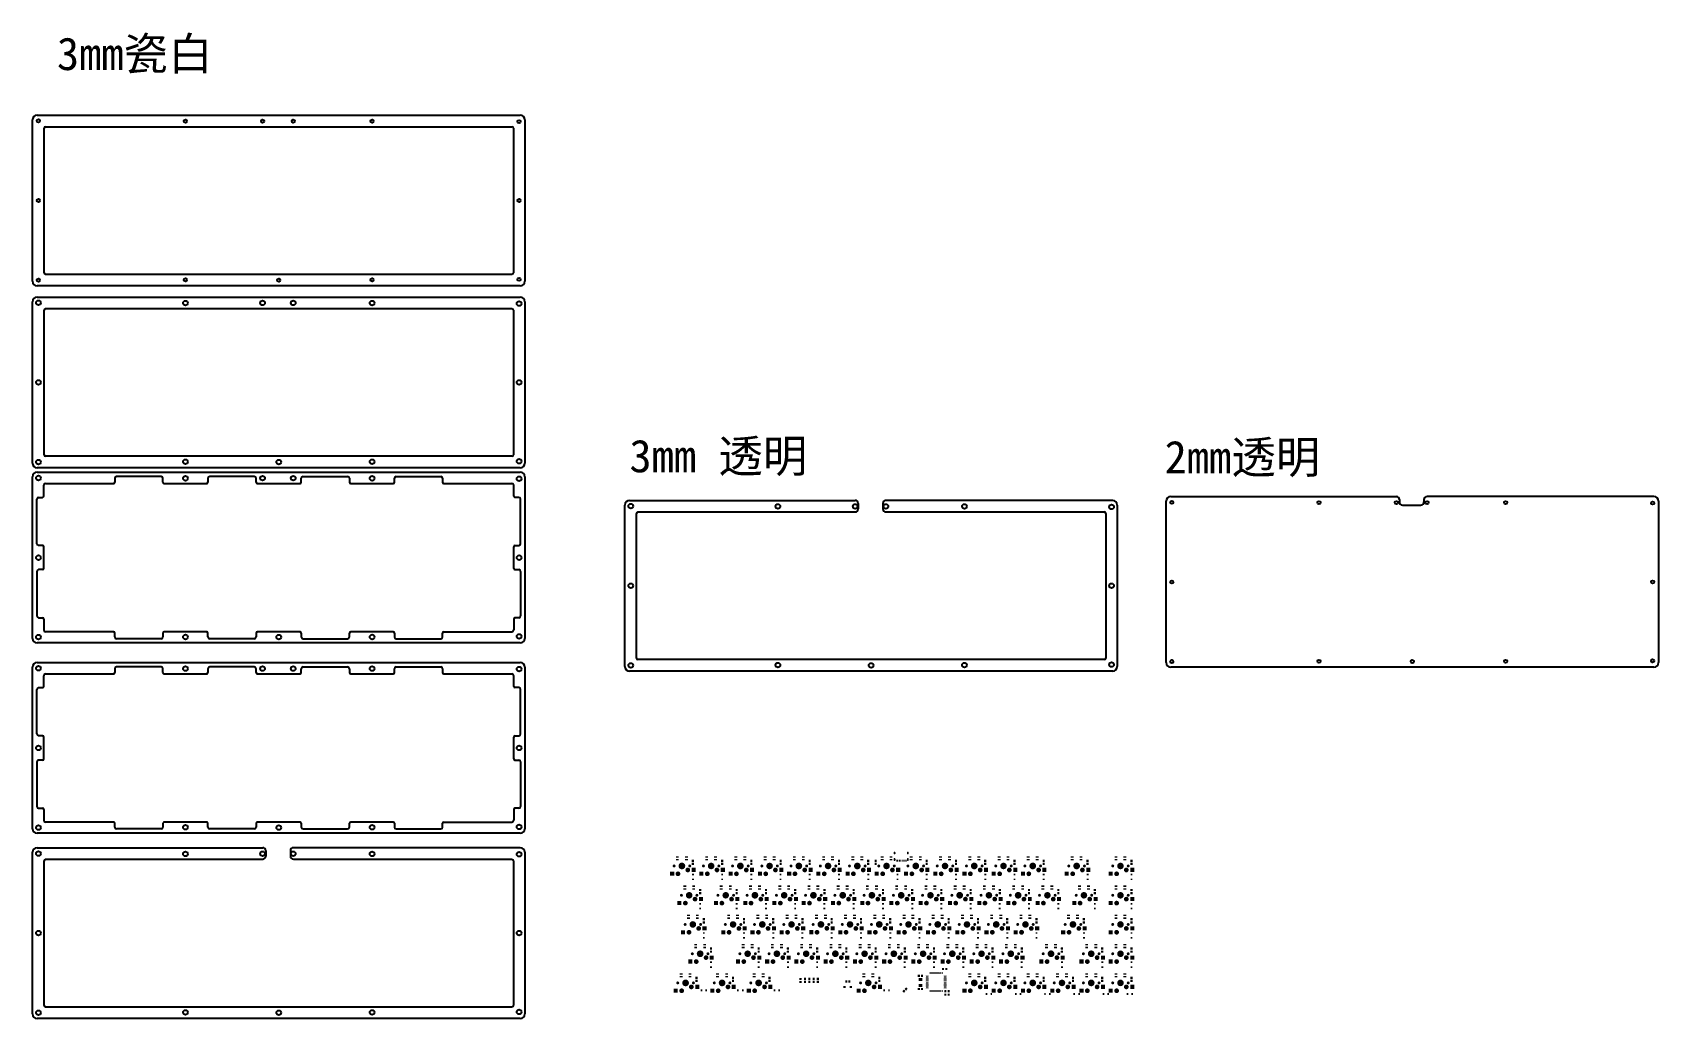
# Model space of a CAD drawing. Extents: x 561 to 1620, y -236 to 406.
import ezdxf

# ---------------------------------------------------------------- set-up
doc = ezdxf.new("R2010")
doc.units = 0
doc.header["$MEASUREMENT"] = 0
for name, color, linetype, true_color in [('BottomLayer', 5, 'Continuous', 0x0000ff), ('BottomPasteMaskLayer', 7, 'Continuous', 0x800000), ('BottomSolderMaskLayer', 7, 'Continuous', 0xaa00ff), ('Document', 7, 'Continuous', 0xffffff), ('Multi-Layer', 7, 'Continuous', 0xc0c0c0), ('TopSolderMaskLayer', 7, 'Continuous', 0x800080)]:
    doc.layers.add(name, color=color, linetype=linetype, true_color=true_color)

msp = doc.modelspace()

# ---------------------------------------------------------------- texts
at = {"linetype": 'Continuous', "char_height": 21.278, "attachment_point": 1}
for s, insert, width in [('3mm{\\fSimSun|b0|i0|c134|p2;瓷白}', (576.9, 403), 173.652), ('3mm {\\fSimSun|b0|i0|c134|p2;透明}', (949.9, 140.9), 322.278)]:
    msp.add_mtext(s, dxfattribs=dict(at, insert=insert, width=width))
at = {"linetype": 'Continuous', "insert": (1298.6, 140.2), "char_height": 21.278, "attachment_point": 1}
msp.add_mtext('2mm{\\fSimSun|b0|i0|c134|p2;透明}', dxfattribs=at)

# ---------------------------------------------------------------- hatches: boundary and pattern name
at = {"layer": 'BottomLayer'}
for points in [[(980.3, -130.6), (982.1, -130.6), (982.1, -131.5), (980.3, -131.5)], [(980.3, -132.4), (982.1, -132.4), (982.1, -133.3), (980.3, -133.3)], [(986.1, -130.6), (987.9, -130.6), (987.9, -131.5), (986.1, -131.5)], [(986.1, -132.4), (987.9, -132.4), (987.9, -133.3), (986.1, -133.3)], [(991.9, -134.2), (990.6, -134.2), (990.6, -132.8), (991.9, -132.8)], [(991.9, -134.8), (990.6, -134.8), (990.6, -136.2), (991.9, -136.2)], [(999.3, -130.6), (1001.1, -130.6), (1001.1, -131.5), (999.3, -131.5)], [(999.3, -132.4), (1001.1, -132.4), (1001.1, -133.3), (999.3, -133.3)], [(1005.2, -130.6), (1007, -130.6), (1007, -131.5), (1005.2, -131.5)], [(1005.2, -132.4), (1007, -132.4), (1007, -133.3), (1005.2, -133.3)], [(1011, -134.2), (1009.6, -134.2), (1009.6, -132.8), (1011, -132.8)], [(1011, -134.8), (1009.6, -134.8), (1009.6, -136.2), (1011, -136.2)], [(1018.4, -130.6), (1020.2, -130.6), (1020.2, -131.5), (1018.4, -131.5)], [(1018.4, -132.4), (1020.2, -132.4), (1020.2, -133.3), (1018.4, -133.3)], [(1024.2, -130.6), (1026, -130.6), (1026, -131.5), (1024.2, -131.5)], [(1024.2, -132.4), (1026, -132.4), (1026, -133.3), (1024.2, -133.3)], [(1030, -134.2), (1028.7, -134.2), (1028.7, -132.8), (1030, -132.8)], [(1030, -134.8), (1028.7, -134.8), (1028.7, -136.2), (1030, -136.2)], [(1037.4, -130.6), (1039.2, -130.6), (1039.2, -131.5), (1037.4, -131.5)], [(1037.4, -132.4), (1039.2, -132.4), (1039.2, -133.3), (1037.4, -133.3)], [(1043.3, -130.6), (1045.1, -130.6), (1045.1, -131.5), (1043.3, -131.5)], [(1043.3, -132.4), (1045.1, -132.4), (1045.1, -133.3), (1043.3, -133.3)], [(1049.1, -134.2), (1047.7, -134.2), (1047.7, -132.8), (1049.1, -132.8)], [(1049.1, -134.8), (1047.7, -134.8), (1047.7, -136.2), (1049.1, -136.2)], [(1056.5, -130.6), (1058.3, -130.6), (1058.3, -131.5), (1056.5, -131.5)], [(1056.5, -132.4), (1058.3, -132.4), (1058.3, -133.3), (1056.5, -133.3)], [(1062.3, -130.6), (1064.1, -130.6), (1064.1, -131.5), (1062.3, -131.5)], [(1062.3, -132.4), (1064.1, -132.4), (1064.1, -133.3), (1062.3, -133.3)], [(1068.1, -134.2), (1066.8, -134.2), (1066.8, -132.8), (1068.1, -132.8)], [(1068.1, -134.8), (1066.8, -134.8), (1066.8, -136.2), (1068.1, -136.2)], [(1075.5, -130.6), (1077.3, -130.6), (1077.3, -131.5), (1075.5, -131.5)], [(1075.5, -132.4), (1077.3, -132.4), (1077.3, -133.3), (1075.5, -133.3)], [(1081.4, -130.6), (1083.2, -130.6), (1083.2, -131.5), (1081.4, -131.5)], [(1081.4, -132.4), (1083.2, -132.4), (1083.2, -133.3), (1081.4, -133.3)], [(1087.2, -134.2), (1085.8, -134.2), (1085.8, -132.8), (1087.2, -132.8)], [(1087.2, -134.8), (1085.8, -134.8), (1085.8, -136.2), (1087.2, -136.2)], [(1094.6, -130.6), (1096.4, -130.6), (1096.4, -131.5), (1094.6, -131.5)], [(1094.6, -132.4), (1096.4, -132.4), (1096.4, -133.3), (1094.6, -133.3)], [(1100.4, -130.6), (1102.2, -130.6), (1102.2, -131.5), (1100.4, -131.5)], [(1100.4, -132.4), (1102.2, -132.4), (1102.2, -133.3), (1100.4, -133.3)], [(1106.2, -134.2), (1104.9, -134.2), (1104.9, -132.8), (1106.2, -132.8)], [(1106.2, -134.8), (1104.9, -134.8), (1104.9, -136.2), (1106.2, -136.2)], [(1111, -134.2), (1109.6, -134.2), (1109.6, -132.8), (1111, -132.8)], [(1111, -134.8), (1109.6, -134.8), (1109.6, -136.2), (1111, -136.2)], [(1113.6, -130.6), (1115.4, -130.6), (1115.4, -131.5), (1113.6, -131.5)], [(1113.6, -132.4), (1115.4, -132.4), (1115.4, -133.3), (1113.6, -133.3)], [(1119.5, -130.6), (1121.3, -130.6), (1121.3, -131.5), (1119.5, -131.5)], [(1119.5, -132.4), (1121.3, -132.4), (1121.3, -133.3), (1119.5, -133.3)], [(1123.5, -134.1), (1123.8, -134.1), (1123.8, -132.8), (1123.5, -132.8)], [(1123.8, -134.1), (1124.1, -134.1), (1124.1, -132.8), (1123.8, -132.8)], [(1124.3, -134.1), (1124.6, -134.1), (1124.6, -132.8), (1124.3, -132.8)], [(1124.6, -134.1), (1124.9, -134.1), (1124.9, -132.8), (1124.6, -132.8)], [(1125.1, -134.1), (1125.4, -134.1), (1125.4, -132.8), (1125.1, -132.8)], [(1125.6, -134.1), (1125.9, -134.1), (1125.9, -132.8), (1125.6, -132.8)], [(1126.1, -134.1), (1126.4, -134.1), (1126.4, -132.8), (1126.1, -132.8)], [(1126.6, -134.1), (1126.9, -134.1), (1126.9, -132.8), (1126.6, -132.8)], [(1127.1, -134.1), (1127.4, -134.1), (1127.4, -132.8), (1127.1, -132.8)], [(1127.6, -134.1), (1127.9, -134.1), (1127.9, -132.8), (1127.6, -132.8)], [(1128.1, -134.1), (1128.4, -134.1), (1128.4, -132.8), (1128.1, -132.8)], [(1128.6, -134.1), (1128.9, -134.1), (1128.9, -132.8), (1128.6, -132.8)], [(1129.1, -134.1), (1129.4, -134.1), (1129.4, -132.8), (1129.1, -132.8)], [(1129.4, -134.1), (1129.7, -134.1), (1129.7, -132.8), (1129.4, -132.8)], [(1129.9, -134.1), (1130.2, -134.1), (1130.2, -132.8), (1129.9, -132.8)], [(1130.2, -134.1), (1130.5, -134.1), (1130.5, -132.8), (1130.2, -132.8)], [(1132.7, -130.6), (1134.5, -130.6), (1134.5, -131.5), (1132.7, -131.5)], [(1132.7, -132.4), (1134.5, -132.4), (1134.5, -133.3), (1132.7, -133.3)], [(1138.5, -130.6), (1140.3, -130.6), (1140.3, -131.5), (1138.5, -131.5)], [(1138.5, -132.4), (1140.3, -132.4), (1140.3, -133.3), (1138.5, -133.3)], [(1144.3, -134.2), (1143, -134.2), (1143, -132.8), (1144.3, -132.8)], [(1144.3, -134.8), (1143, -134.8), (1143, -136.2), (1144.3, -136.2)], [(1151.7, -130.6), (1153.5, -130.6), (1153.5, -131.5), (1151.7, -131.5)], [(1151.7, -132.4), (1153.5, -132.4), (1153.5, -133.3), (1151.7, -133.3)], [(1157.6, -130.6), (1159.4, -130.6), (1159.4, -131.5), (1157.6, -131.5)], [(1157.6, -132.4), (1159.4, -132.4), (1159.4, -133.3), (1157.6, -133.3)], [(1163.4, -134.2), (1162, -134.2), (1162, -132.8), (1163.4, -132.8)], [(1163.4, -134.8), (1162, -134.8), (1162, -136.2), (1163.4, -136.2)], [(1170.8, -130.6), (1172.6, -130.6), (1172.6, -131.5), (1170.8, -131.5)], [(1170.8, -132.4), (1172.6, -132.4), (1172.6, -133.3), (1170.8, -133.3)], [(1176.6, -130.6), (1178.4, -130.6), (1178.4, -131.5), (1176.6, -131.5)], [(1176.6, -132.4), (1178.4, -132.4), (1178.4, -133.3), (1176.6, -133.3)], [(1182.4, -134.2), (1181.1, -134.2), (1181.1, -132.8), (1182.4, -132.8)], [(1182.4, -134.8), (1181.1, -134.8), (1181.1, -136.2), (1182.4, -136.2)], [(1189.8, -130.6), (1191.6, -130.6), (1191.6, -131.5), (1189.8, -131.5)], [(1189.8, -132.4), (1191.6, -132.4), (1191.6, -133.3), (1189.8, -133.3)], [(1195.7, -130.6), (1197.5, -130.6), (1197.5, -131.5), (1195.7, -131.5)], [(1195.7, -132.4), (1197.5, -132.4), (1197.5, -133.3), (1195.7, -133.3)], [(1201.5, -134.2), (1200.1, -134.2), (1200.1, -132.8), (1201.5, -132.8)], [(1201.5, -134.8), (1200.1, -134.8), (1200.1, -136.2), (1201.5, -136.2)], [(1208.9, -130.6), (1210.7, -130.6), (1210.7, -131.5), (1208.9, -131.5)], [(1208.9, -132.4), (1210.7, -132.4), (1210.7, -133.3), (1208.9, -133.3)], [(1214.7, -130.6), (1216.5, -130.6), (1216.5, -131.5), (1214.7, -131.5)], [(1214.7, -132.4), (1216.5, -132.4), (1216.5, -133.3), (1214.7, -133.3)], [(1220.5, -134.2), (1219.2, -134.2), (1219.2, -132.8), (1220.5, -132.8)], [(1220.5, -134.8), (1219.2, -134.8), (1219.2, -136.2), (1220.5, -136.2)], [(1237.5, -130.6), (1239.2, -130.6), (1239.2, -131.5), (1237.5, -131.5)], [(1237.5, -132.4), (1239.2, -132.4), (1239.2, -133.3), (1237.5, -133.3)], [(1243.3, -130.6), (1245.1, -130.6), (1245.1, -131.5), (1243.3, -131.5)], [(1243.3, -132.4), (1245.1, -132.4), (1245.1, -133.3), (1243.3, -133.3)], [(1249.1, -134.2), (1247.7, -134.2), (1247.7, -132.8), (1249.1, -132.8)], [(1249.1, -134.8), (1247.7, -134.8), (1247.7, -136.2), (1249.1, -136.2)], [(1266, -130.6), (1267.8, -130.6), (1267.8, -131.5), (1266, -131.5)], [(1266, -132.4), (1267.8, -132.4), (1267.8, -133.3), (1266, -133.3)], [(1271.9, -130.6), (1273.7, -130.6), (1273.7, -131.5), (1271.9, -131.5)], [(1271.9, -132.4), (1273.7, -132.4), (1273.7, -133.3), (1271.9, -133.3)], [(1277.7, -134.2), (1276.3, -134.2), (1276.3, -132.8), (1277.7, -132.8)], [(1277.7, -134.8), (1276.3, -134.8), (1276.3, -136.2), (1277.7, -136.2)], [(976.5, -140.7), (979, -140.7), (979, -143.3), (976.5, -143.3)], [(990.4, -138.2), (993, -138.2), (993, -140.7), (990.4, -140.7)], [(991.8, -143), (991.8, -142), (990.6, -142), (990.6, -143)], [(991.8, -146.1), (991.8, -145.1), (990.6, -145.1), (990.6, -146.1)], [(995.5, -140.7), (998.1, -140.7), (998.1, -143.3), (995.5, -143.3)], [(1009.5, -138.2), (1012, -138.2), (1012, -140.7), (1009.5, -140.7)], [(1010.9, -143), (1010.9, -142), (1009.7, -142), (1009.7, -143)], [(1010.9, -146.1), (1010.9, -145.1), (1009.7, -145.1), (1009.7, -146.1)], [(1014.6, -140.7), (1017.1, -140.7), (1017.1, -143.3), (1014.6, -143.3)], [(1028.5, -138.2), (1031.1, -138.2), (1031.1, -140.7), (1028.5, -140.7)], [(1029.9, -143), (1029.9, -142), (1028.7, -142), (1028.7, -143)], [(1029.9, -146.1), (1029.9, -145.1), (1028.7, -145.1), (1028.7, -146.1)], [(1033.6, -140.7), (1036.2, -140.7), (1036.2, -143.3), (1033.6, -143.3)], [(1047.6, -138.2), (1050.1, -138.2), (1050.1, -140.7), (1047.6, -140.7)], [(1049, -143), (1049, -142), (1047.8, -142), (1047.8, -143)], [(1049, -146.1), (1049, -145.1), (1047.8, -145.1), (1047.8, -146.1)], [(1052.7, -140.7), (1055.2, -140.7), (1055.2, -143.3), (1052.7, -143.3)], [(1066.6, -138.2), (1069.2, -138.2), (1069.2, -140.7), (1066.6, -140.7)], [(1068, -143), (1068, -142), (1066.8, -142), (1066.8, -143)], [(1068, -146.1), (1068, -145.1), (1066.8, -145.1), (1066.8, -146.1)], [(1071.7, -140.7), (1074.3, -140.7), (1074.3, -143.3), (1071.7, -143.3)], [(1085.7, -138.2), (1088.2, -138.2), (1088.2, -140.7), (1085.7, -140.7)], [(1087.1, -143), (1087.1, -142), (1085.9, -142), (1085.9, -143)], [(1087.1, -146.1), (1087.1, -145.1), (1085.9, -145.1), (1085.9, -146.1)], [(1090.8, -140.7), (1093.3, -140.7), (1093.3, -143.3), (1090.8, -143.3)], [(1104.8, -138.2), (1107.3, -138.2), (1107.3, -140.7), (1104.8, -140.7)], [(1106.1, -143), (1106.1, -142), (1104.9, -142), (1104.9, -143)], [(1106.1, -146.1), (1106.1, -145.1), (1104.9, -145.1), (1104.9, -146.1)], [(1109.8, -140.7), (1112.4, -140.7), (1112.4, -143.3), (1109.8, -143.3)], [(1123.8, -138.2), (1126.3, -138.2), (1126.3, -140.7), (1123.8, -140.7)], [(1125.2, -143), (1125.2, -142), (1124, -142), (1124, -143)], [(1125.2, -146.1), (1125.2, -145.1), (1124, -145.1), (1124, -146.1)], [(1128.9, -140.7), (1131.4, -140.7), (1131.4, -143.3), (1128.9, -143.3)], [(1142.9, -138.2), (1145.4, -138.2), (1145.4, -140.7), (1142.9, -140.7)], [(1144.2, -143), (1144.2, -142), (1143, -142), (1143, -143)], [(1144.2, -146.1), (1144.2, -145.1), (1143, -145.1), (1143, -146.1)], [(1147.9, -140.7), (1150.5, -140.7), (1150.5, -143.3), (1147.9, -143.3)], [(1161.9, -138.2), (1164.4, -138.2), (1164.4, -140.7), (1161.9, -140.7)], [(1163.3, -143), (1163.3, -142), (1162.1, -142), (1162.1, -143)], [(1163.3, -146.1), (1163.3, -145.1), (1162.1, -145.1), (1162.1, -146.1)], [(1167, -140.7), (1169.5, -140.7), (1169.5, -143.3), (1167, -143.3)], [(1181, -138.2), (1183.5, -138.2), (1183.5, -140.7), (1181, -140.7)], [(1182.3, -143), (1182.3, -142), (1181.1, -142), (1181.1, -143)], [(1182.3, -146.1), (1182.3, -145.1), (1181.1, -145.1), (1181.1, -146.1)], [(1186, -140.7), (1188.6, -140.7), (1188.6, -143.3), (1186, -143.3)], [(1200, -138.2), (1202.5, -138.2), (1202.5, -140.7), (1200, -140.7)], [(1201.4, -143), (1201.4, -142), (1200.2, -142), (1200.2, -143)], [(1201.4, -146.1), (1201.4, -145.1), (1200.2, -145.1), (1200.2, -146.1)], [(1205.1, -140.7), (1207.6, -140.7), (1207.6, -143.3), (1205.1, -143.3)], [(1219.1, -138.2), (1221.6, -138.2), (1221.6, -140.7), (1219.1, -140.7)], [(1220.4, -143), (1220.4, -142), (1219.2, -142), (1219.2, -143)], [(1220.4, -146.1), (1220.4, -145.1), (1219.2, -145.1), (1219.2, -146.1)], [(1233.7, -140.7), (1236.2, -140.7), (1236.2, -143.3), (1233.7, -143.3)], [(1247.6, -138.2), (1250.2, -138.2), (1250.2, -140.7), (1247.6, -140.7)], [(1249, -143), (1249, -142), (1247.8, -142), (1247.8, -143)], [(1249, -146.1), (1249, -145.1), (1247.8, -145.1), (1247.8, -146.1)], [(1262.2, -140.7), (1264.8, -140.7), (1264.8, -143.3), (1262.2, -143.3)], [(1276.2, -138.2), (1278.7, -138.2), (1278.7, -140.7), (1276.2, -140.7)], [(1277.6, -143), (1277.6, -142), (1276.4, -142), (1276.4, -143)], [(1277.6, -146.1), (1277.6, -145.1), (1276.4, -145.1), (1276.4, -146.1)], [(985, -149.7), (986.8, -149.7), (986.8, -150.5), (985, -150.5)], [(985, -151.4), (986.8, -151.4), (986.8, -152.3), (985, -152.3)], [(990.9, -149.7), (992.7, -149.7), (992.7, -150.5), (990.9, -150.5)], [(990.9, -151.4), (992.7, -151.4), (992.7, -152.3), (990.9, -152.3)], [(995.2, -157.2), (997.8, -157.2), (997.8, -159.8), (995.2, -159.8)], [(996.7, -153.3), (995.3, -153.3), (995.3, -151.9), (996.7, -151.9)], [(996.7, -153.9), (995.3, -153.9), (995.3, -155.3), (996.7, -155.3)], [(1008.9, -149.7), (1010.6, -149.7), (1010.6, -150.5), (1008.9, -150.5)], [(1008.9, -151.4), (1010.6, -151.4), (1010.6, -152.3), (1008.9, -152.3)], [(1014.7, -149.7), (1016.5, -149.7), (1016.5, -150.5), (1014.7, -150.5)], [(1014.7, -151.4), (1016.5, -151.4), (1016.5, -152.3), (1014.7, -152.3)], [(1019, -157.2), (1021.6, -157.2), (1021.6, -159.8), (1019, -159.8)], [(1020.5, -153.3), (1019.1, -153.3), (1019.1, -151.9), (1020.5, -151.9)], [(1020.5, -153.9), (1019.1, -153.9), (1019.1, -155.3), (1020.5, -155.3)], [(1027.9, -149.7), (1029.7, -149.7), (1029.7, -150.5), (1027.9, -150.5)], [(1027.9, -151.4), (1029.7, -151.4), (1029.7, -152.3), (1027.9, -152.3)], [(1033.8, -149.7), (1035.5, -149.7), (1035.5, -150.5), (1033.8, -150.5)], [(1033.8, -151.4), (1035.5, -151.4), (1035.5, -152.3), (1033.8, -152.3)], [(1038.1, -157.2), (1040.6, -157.2), (1040.6, -159.8), (1038.1, -159.8)], [(1039.5, -153.3), (1038.2, -153.3), (1038.2, -151.9), (1039.5, -151.9)], [(1039.5, -153.9), (1038.2, -153.9), (1038.2, -155.3), (1039.5, -155.3)], [(1047, -149.7), (1048.7, -149.7), (1048.7, -150.5), (1047, -150.5)], [(1047, -151.4), (1048.7, -151.4), (1048.7, -152.3), (1047, -152.3)], [(1052.8, -149.7), (1054.6, -149.7), (1054.6, -150.5), (1052.8, -150.5)], [(1052.8, -151.4), (1054.6, -151.4), (1054.6, -152.3), (1052.8, -152.3)], [(1057.1, -157.2), (1059.7, -157.2), (1059.7, -159.8), (1057.1, -159.8)], [(1058.6, -153.3), (1057.2, -153.3), (1057.2, -151.9), (1058.6, -151.9)], [(1058.6, -153.9), (1057.2, -153.9), (1057.2, -155.3), (1058.6, -155.3)], [(1066, -149.7), (1067.8, -149.7), (1067.8, -150.5), (1066, -150.5)], [(1066, -151.4), (1067.8, -151.4), (1067.8, -152.3), (1066, -152.3)], [(1071.9, -149.7), (1073.6, -149.7), (1073.6, -150.5), (1071.9, -150.5)], [(1071.9, -151.4), (1073.6, -151.4), (1073.6, -152.3), (1071.9, -152.3)], [(1076.2, -157.2), (1078.7, -157.2), (1078.7, -159.8), (1076.2, -159.8)], [(1077.6, -153.3), (1076.3, -153.3), (1076.3, -151.9), (1077.6, -151.9)], [(1077.6, -153.9), (1076.3, -153.9), (1076.3, -155.3), (1077.6, -155.3)], [(1085.1, -149.7), (1086.8, -149.7), (1086.8, -150.5), (1085.1, -150.5)], [(1085.1, -151.4), (1086.8, -151.4), (1086.8, -152.3), (1085.1, -152.3)], [(1090.9, -149.7), (1092.7, -149.7), (1092.7, -150.5), (1090.9, -150.5)], [(1090.9, -151.4), (1092.7, -151.4), (1092.7, -152.3), (1090.9, -152.3)], [(1095.2, -157.2), (1097.8, -157.2), (1097.8, -159.8), (1095.2, -159.8)], [(1096.7, -153.3), (1095.3, -153.3), (1095.3, -151.9), (1096.7, -151.9)], [(1096.7, -153.9), (1095.3, -153.9), (1095.3, -155.3), (1096.7, -155.3)], [(1104.1, -149.7), (1105.9, -149.7), (1105.9, -150.5), (1104.1, -150.5)], [(1104.1, -151.4), (1105.9, -151.4), (1105.9, -152.3), (1104.1, -152.3)], [(1110, -149.7), (1111.7, -149.7), (1111.7, -150.5), (1110, -150.5)], [(1110, -151.4), (1111.7, -151.4), (1111.7, -152.3), (1110, -152.3)], [(1114.3, -157.2), (1116.8, -157.2), (1116.8, -159.8), (1114.3, -159.8)], [(1115.7, -153.3), (1114.4, -153.3), (1114.4, -151.9), (1115.7, -151.9)], [(1115.7, -153.9), (1114.4, -153.9), (1114.4, -155.3), (1115.7, -155.3)], [(1123.2, -149.7), (1124.9, -149.7), (1124.9, -150.5), (1123.2, -150.5)], [(1123.2, -151.4), (1124.9, -151.4), (1124.9, -152.3), (1123.2, -152.3)], [(1129, -149.7), (1130.8, -149.7), (1130.8, -150.5), (1129, -150.5)], [(1129, -151.4), (1130.8, -151.4), (1130.8, -152.3), (1129, -152.3)], [(1133.3, -157.2), (1135.9, -157.2), (1135.9, -159.8), (1133.3, -159.8)], [(1134.8, -153.3), (1133.4, -153.3), (1133.4, -151.9), (1134.8, -151.9)], [(1134.8, -153.9), (1133.4, -153.9), (1133.4, -155.3), (1134.8, -155.3)], [(1142.2, -149.7), (1144, -149.7), (1144, -150.5), (1142.2, -150.5)], [(1142.2, -151.4), (1144, -151.4), (1144, -152.3), (1142.2, -152.3)], [(1148.1, -149.7), (1149.8, -149.7), (1149.8, -150.5), (1148.1, -150.5)], [(1148.1, -151.4), (1149.8, -151.4), (1149.8, -152.3), (1148.1, -152.3)], [(1152.4, -157.2), (1154.9, -157.2), (1154.9, -159.8), (1152.4, -159.8)], [(1153.8, -153.3), (1152.5, -153.3), (1152.5, -151.9), (1153.8, -151.9)], [(1153.8, -153.9), (1152.5, -153.9), (1152.5, -155.3), (1153.8, -155.3)], [(1161.3, -149.7), (1163, -149.7), (1163, -150.5), (1161.3, -150.5)], [(1161.3, -151.4), (1163, -151.4), (1163, -152.3), (1161.3, -152.3)], [(1167.1, -149.7), (1168.9, -149.7), (1168.9, -150.5), (1167.1, -150.5)], [(1167.1, -151.4), (1168.9, -151.4), (1168.9, -152.3), (1167.1, -152.3)], [(1171.4, -157.2), (1174, -157.2), (1174, -159.8), (1171.4, -159.8)], [(1172.9, -153.3), (1171.5, -153.3), (1171.5, -151.9), (1172.9, -151.9)], [(1172.9, -153.9), (1171.5, -153.9), (1171.5, -155.3), (1172.9, -155.3)], [(1180.3, -149.7), (1182.1, -149.7), (1182.1, -150.5), (1180.3, -150.5)], [(1180.3, -151.4), (1182.1, -151.4), (1182.1, -152.3), (1180.3, -152.3)], [(1186.2, -149.7), (1187.9, -149.7), (1187.9, -150.5), (1186.2, -150.5)], [(1186.2, -151.4), (1187.9, -151.4), (1187.9, -152.3), (1186.2, -152.3)], [(1190.5, -157.2), (1193, -157.2), (1193, -159.8), (1190.5, -159.8)], [(1191.9, -153.3), (1190.6, -153.3), (1190.6, -151.9), (1191.9, -151.9)], [(1191.9, -153.9), (1190.6, -153.9), (1190.6, -155.3), (1191.9, -155.3)], [(1199.4, -149.7), (1201.1, -149.7), (1201.1, -150.5), (1199.4, -150.5)], [(1199.4, -151.4), (1201.1, -151.4), (1201.1, -152.3), (1199.4, -152.3)], [(1205.2, -149.7), (1207, -149.7), (1207, -150.5), (1205.2, -150.5)], [(1205.2, -151.4), (1207, -151.4), (1207, -152.3), (1205.2, -152.3)], [(1209.5, -157.2), (1212.1, -157.2), (1212.1, -159.8), (1209.5, -159.8)], [(1211, -153.3), (1209.6, -153.3), (1209.6, -151.9), (1211, -151.9)], [(1211, -153.9), (1209.6, -153.9), (1209.6, -155.3), (1211, -155.3)], [(1218.4, -149.7), (1220.2, -149.7), (1220.2, -150.5), (1218.4, -150.5)], [(1218.4, -151.4), (1220.2, -151.4), (1220.2, -152.3), (1218.4, -152.3)], [(1224.3, -149.7), (1226, -149.7), (1226, -150.5), (1224.3, -150.5)], [(1224.3, -151.4), (1226, -151.4), (1226, -152.3), (1224.3, -152.3)], [(1228.6, -157.2), (1231.1, -157.2), (1231.1, -159.8), (1228.6, -159.8)], [(1230, -153.3), (1228.7, -153.3), (1228.7, -151.9), (1230, -151.9)], [(1230, -153.9), (1228.7, -153.9), (1228.7, -155.3), (1230, -155.3)], [(1242.2, -149.7), (1244, -149.7), (1244, -150.5), (1242.2, -150.5)], [(1242.2, -151.4), (1244, -151.4), (1244, -152.3), (1242.2, -152.3)], [(1248.1, -149.7), (1249.9, -149.7), (1249.9, -150.5), (1248.1, -150.5)], [(1248.1, -151.4), (1249.9, -151.4), (1249.9, -152.3), (1248.1, -152.3)], [(1252.4, -157.2), (1254.9, -157.2), (1254.9, -159.8), (1252.4, -159.8)], [(1253.9, -153.3), (1252.5, -153.3), (1252.5, -151.9), (1253.9, -151.9)], [(1253.9, -153.9), (1252.5, -153.9), (1252.5, -155.3), (1253.9, -155.3)], [(1266, -149.7), (1267.8, -149.7), (1267.8, -150.5), (1266, -150.5)], [(1266, -151.4), (1267.8, -151.4), (1267.8, -152.3), (1266, -152.3)], [(1271.9, -149.7), (1273.7, -149.7), (1273.7, -150.5), (1271.9, -150.5)], [(1271.9, -151.4), (1273.7, -151.4), (1273.7, -152.3), (1271.9, -152.3)], [(1276.2, -157.2), (1278.7, -157.2), (1278.7, -159.8), (1276.2, -159.8)], [(1277.7, -153.3), (1276.3, -153.3), (1276.3, -151.9), (1277.7, -151.9)], [(1277.7, -153.9), (1276.3, -153.9), (1276.3, -155.3), (1277.7, -155.3)], [(981.2, -159.8), (983.8, -159.8), (983.8, -162.3), (981.2, -162.3)], [(987.4, -168.7), (989.2, -168.7), (989.2, -169.6), (987.4, -169.6)], [(993.3, -168.7), (995.1, -168.7), (995.1, -169.6), (993.3, -169.6)], [(996.6, -162.1), (996.6, -161.1), (995.4, -161.1), (995.4, -162.1)], [(996.6, -165.2), (996.6, -164.2), (995.4, -164.2), (995.4, -165.2)], [(1005.1, -159.8), (1007.6, -159.8), (1007.6, -162.3), (1005.1, -162.3)], [(1013.6, -168.7), (1015.4, -168.7), (1015.4, -169.6), (1013.6, -169.6)], [(1020.4, -162.1), (1020.4, -161.1), (1019.2, -161.1), (1019.2, -162.1)], [(1020.4, -165.2), (1020.4, -164.2), (1019.2, -164.2), (1019.2, -165.2)], [(1019.5, -168.7), (1021.2, -168.7), (1021.2, -169.6), (1019.5, -169.6)], [(1024.1, -159.8), (1026.6, -159.8), (1026.6, -162.3), (1024.1, -162.3)], [(1032.7, -168.7), (1034.5, -168.7), (1034.5, -169.6), (1032.7, -169.6)], [(1039.5, -162.1), (1039.5, -161.1), (1038.3, -161.1), (1038.3, -162.1)], [(1039.5, -165.2), (1039.5, -164.2), (1038.3, -164.2), (1038.3, -165.2)], [(1038.5, -168.7), (1040.3, -168.7), (1040.3, -169.6), (1038.5, -169.6)], [(1043.2, -159.8), (1045.7, -159.8), (1045.7, -162.3), (1043.2, -162.3)], [(1051.7, -168.7), (1053.5, -168.7), (1053.5, -169.6), (1051.7, -169.6)], [(1058.5, -162.1), (1058.5, -161.1), (1057.3, -161.1), (1057.3, -162.1)], [(1058.5, -165.2), (1058.5, -164.2), (1057.3, -164.2), (1057.3, -165.2)], [(1057.6, -168.7), (1059.3, -168.7), (1059.3, -169.6), (1057.6, -169.6)], [(1062.2, -159.8), (1064.7, -159.8), (1064.7, -162.3), (1062.2, -162.3)], [(1070.9, -168.7), (1072.7, -168.7), (1072.7, -169.6), (1070.9, -169.6)], [(1077.6, -162.1), (1077.6, -161.1), (1076.4, -161.1), (1076.4, -162.1)], [(1077.6, -165.2), (1077.6, -164.2), (1076.4, -164.2), (1076.4, -165.2)], [(1076.8, -168.7), (1078.5, -168.7), (1078.5, -169.6), (1076.8, -169.6)], [(1081.3, -159.8), (1083.8, -159.8), (1083.8, -162.3), (1081.3, -162.3)], [(1089.8, -168.7), (1091.6, -168.7), (1091.6, -169.6), (1089.8, -169.6)], [(1096.6, -162.1), (1096.6, -161.1), (1095.4, -161.1), (1095.4, -162.1)], [(1096.6, -165.2), (1096.6, -164.2), (1095.4, -164.2), (1095.4, -165.2)], [(1095.7, -168.7), (1097.4, -168.7), (1097.4, -169.6), (1095.7, -169.6)], [(1100.3, -159.8), (1102.8, -159.8), (1102.8, -162.3), (1100.3, -162.3)], [(1108.9, -168.7), (1110.7, -168.7), (1110.7, -169.6), (1108.9, -169.6)], [(1115.7, -162.1), (1115.7, -161.1), (1114.5, -161.1), (1114.5, -162.1)], [(1115.7, -165.2), (1115.7, -164.2), (1114.5, -164.2), (1114.5, -165.2)], [(1114.7, -168.7), (1116.5, -168.7), (1116.5, -169.6), (1114.7, -169.6)], [(1119.4, -159.8), (1121.9, -159.8), (1121.9, -162.3), (1119.4, -162.3)], [(1127.9, -168.7), (1129.7, -168.7), (1129.7, -169.6), (1127.9, -169.6)], [(1134.7, -162.1), (1134.7, -161.1), (1133.5, -161.1), (1133.5, -162.1)], [(1134.7, -165.2), (1134.7, -164.2), (1133.5, -164.2), (1133.5, -165.2)], [(1133.8, -168.7), (1135.5, -168.7), (1135.5, -169.6), (1133.8, -169.6)], [(1138.4, -159.8), (1140.9, -159.8), (1140.9, -162.3), (1138.4, -162.3)], [(1147, -168.7), (1148.8, -168.7), (1148.8, -169.6), (1147, -169.6)], [(1153.8, -162.1), (1153.8, -161.1), (1152.6, -161.1), (1152.6, -162.1)], [(1153.8, -165.2), (1153.8, -164.2), (1152.6, -164.2), (1152.6, -165.2)], [(1152.8, -168.7), (1154.6, -168.7), (1154.6, -169.6), (1152.8, -169.6)], [(1157.5, -159.8), (1160, -159.8), (1160, -162.3), (1157.5, -162.3)], [(1166, -168.7), (1167.8, -168.7), (1167.8, -169.6), (1166, -169.6)], [(1172.8, -162.1), (1172.8, -161.1), (1171.6, -161.1), (1171.6, -162.1)], [(1172.8, -165.2), (1172.8, -164.2), (1171.6, -164.2), (1171.6, -165.2)], [(1171.9, -168.7), (1173.6, -168.7), (1173.6, -169.6), (1171.9, -169.6)], [(1176.5, -159.8), (1179, -159.8), (1179, -162.3), (1176.5, -162.3)], [(1185.1, -168.7), (1186.9, -168.7), (1186.9, -169.6), (1185.1, -169.6)], [(1191.9, -162.1), (1191.9, -161.1), (1190.7, -161.1), (1190.7, -162.1)], [(1191.9, -165.2), (1191.9, -164.2), (1190.7, -164.2), (1190.7, -165.2)], [(1190.9, -168.7), (1192.7, -168.7), (1192.7, -169.6), (1190.9, -169.6)], [(1195.6, -159.8), (1198.1, -159.8), (1198.1, -162.3), (1195.6, -162.3)], [(1204.1, -168.7), (1205.9, -168.7), (1205.9, -169.6), (1204.1, -169.6)], [(1210.9, -162.1), (1210.9, -161.1), (1209.7, -161.1), (1209.7, -162.1)], [(1210.9, -165.2), (1210.9, -164.2), (1209.7, -164.2), (1209.7, -165.2)], [(1210, -168.7), (1211.8, -168.7), (1211.8, -169.6), (1210, -169.6)], [(1214.6, -159.8), (1217.1, -159.8), (1217.1, -162.3), (1214.6, -162.3)], [(1230, -162.1), (1230, -161.1), (1228.8, -161.1), (1228.8, -162.1)], [(1230, -165.2), (1230, -164.2), (1228.8, -164.2), (1228.8, -165.2)], [(1235.1, -168.7), (1236.9, -168.7), (1236.9, -169.6), (1235.1, -169.6)], [(1238.4, -159.8), (1241, -159.8), (1241, -162.3), (1238.4, -162.3)], [(1240.9, -168.7), (1242.7, -168.7), (1242.7, -169.6), (1240.9, -169.6)], [(1253.8, -162.1), (1253.8, -161.1), (1252.6, -161.1), (1252.6, -162.1)], [(1253.8, -165.2), (1253.8, -164.2), (1252.6, -164.2), (1252.6, -165.2)], [(1262.2, -159.8), (1264.8, -159.8), (1264.8, -162.3), (1262.2, -162.3)], [(1266, -168.7), (1267.8, -168.7), (1267.8, -169.6), (1266, -169.6)], [(1271.9, -168.7), (1273.7, -168.7), (1273.7, -169.6), (1271.9, -169.6)], [(1277.6, -162.1), (1277.6, -161.1), (1276.4, -161.1), (1276.4, -162.1)], [(1277.6, -165.2), (1277.6, -164.2), (1276.4, -164.2), (1276.4, -165.2)], [(983.6, -178.8), (986.2, -178.8), (986.2, -181.4), (983.6, -181.4)], [(987.4, -170.5), (989.2, -170.5), (989.2, -171.4), (987.4, -171.4)], [(993.3, -170.5), (995.1, -170.5), (995.1, -171.4), (993.3, -171.4)], [(997.6, -176.3), (1000.1, -176.3), (1000.1, -178.8), (997.6, -178.8)], [(999.1, -172.3), (997.7, -172.3), (997.7, -170.9), (999.1, -170.9)], [(999.1, -172.9), (997.7, -172.9), (997.7, -174.3), (999.1, -174.3)], [(1009.8, -178.8), (1012.4, -178.8), (1012.4, -181.4), (1009.8, -181.4)], [(1013.6, -170.5), (1015.4, -170.5), (1015.4, -171.4), (1013.6, -171.4)], [(1019.5, -170.5), (1021.2, -170.5), (1021.2, -171.4), (1019.5, -171.4)], [(1023.8, -176.3), (1026.3, -176.3), (1026.3, -178.8), (1023.8, -178.8)], [(1025.3, -172.3), (1023.9, -172.3), (1023.9, -170.9), (1025.3, -170.9)], [(1025.3, -172.9), (1023.9, -172.9), (1023.9, -174.3), (1025.3, -174.3)], [(1028.9, -178.8), (1031.4, -178.8), (1031.4, -181.4), (1028.9, -181.4)], [(1032.7, -170.5), (1034.5, -170.5), (1034.5, -171.4), (1032.7, -171.4)], [(1038.5, -170.5), (1040.3, -170.5), (1040.3, -171.4), (1038.5, -171.4)], [(1042.8, -176.3), (1045.4, -176.3), (1045.4, -178.8), (1042.8, -178.8)], [(1044.3, -172.3), (1043, -172.3), (1043, -170.9), (1044.3, -170.9)], [(1044.3, -172.9), (1043, -172.9), (1043, -174.3), (1044.3, -174.3)], [(1047.9, -178.8), (1050.5, -178.8), (1050.5, -181.4), (1047.9, -181.4)], [(1051.7, -170.5), (1053.5, -170.5), (1053.5, -171.4), (1051.7, -171.4)], [(1057.6, -170.5), (1059.3, -170.5), (1059.3, -171.4), (1057.6, -171.4)], [(1061.9, -176.3), (1064.4, -176.3), (1064.4, -178.8), (1061.9, -178.8)], [(1063.4, -172.3), (1062, -172.3), (1062, -170.9), (1063.4, -170.9)], [(1063.4, -172.9), (1062, -172.9), (1062, -174.3), (1063.4, -174.3)], [(1067.1, -178.8), (1069.6, -178.8), (1069.6, -181.3), (1067.1, -181.3)], [(1070.9, -170.5), (1072.7, -170.5), (1072.7, -171.3), (1070.9, -171.3)], [(1076.8, -170.5), (1078.5, -170.5), (1078.5, -171.3), (1076.8, -171.3)], [(1082.4, -172.3), (1081.1, -172.3), (1081.1, -170.9), (1082.4, -170.9)], [(1082.4, -172.9), (1081.1, -172.9), (1081.1, -174.3), (1082.4, -174.3)], [(1081.1, -176.3), (1083.6, -176.3), (1083.6, -178.8), (1081.1, -178.8)], [(1086, -178.8), (1088.6, -178.8), (1088.6, -181.4), (1086, -181.4)], [(1089.8, -170.5), (1091.6, -170.5), (1091.6, -171.4), (1089.8, -171.4)], [(1095.7, -170.5), (1097.4, -170.5), (1097.4, -171.4), (1095.7, -171.4)], [(1100, -176.3), (1102.5, -176.3), (1102.5, -178.8), (1100, -178.8)], [(1101.5, -172.3), (1100.1, -172.3), (1100.1, -170.9), (1101.5, -170.9)], [(1101.5, -172.9), (1100.1, -172.9), (1100.1, -174.3), (1101.5, -174.3)], [(1105.1, -178.8), (1107.6, -178.8), (1107.6, -181.4), (1105.1, -181.4)], [(1108.9, -170.5), (1110.7, -170.5), (1110.7, -171.4), (1108.9, -171.4)], [(1114.7, -170.5), (1116.5, -170.5), (1116.5, -171.4), (1114.7, -171.4)], [(1119, -176.3), (1121.6, -176.3), (1121.6, -178.8), (1119, -178.8)], [(1120.5, -172.3), (1119.2, -172.3), (1119.2, -170.9), (1120.5, -170.9)], [(1120.5, -172.9), (1119.2, -172.9), (1119.2, -174.3), (1120.5, -174.3)], [(1124.1, -178.8), (1126.7, -178.8), (1126.7, -181.4), (1124.1, -181.4)], [(1127.9, -170.5), (1129.7, -170.5), (1129.7, -171.4), (1127.9, -171.4)], [(1133.8, -170.5), (1135.5, -170.5), (1135.5, -171.4), (1133.8, -171.4)], [(1138.1, -176.3), (1140.6, -176.3), (1140.6, -178.8), (1138.1, -178.8)], [(1139.6, -172.3), (1138.2, -172.3), (1138.2, -170.9), (1139.6, -170.9)], [(1139.6, -172.9), (1138.2, -172.9), (1138.2, -174.3), (1139.6, -174.3)], [(1143.2, -178.8), (1145.7, -178.8), (1145.7, -181.4), (1143.2, -181.4)], [(1147, -170.5), (1148.8, -170.5), (1148.8, -171.4), (1147, -171.4)], [(1152.8, -170.5), (1154.6, -170.5), (1154.6, -171.4), (1152.8, -171.4)], [(1157.1, -176.3), (1159.7, -176.3), (1159.7, -178.8), (1157.1, -178.8)], [(1158.6, -172.3), (1157.3, -172.3), (1157.3, -170.9), (1158.6, -170.9)], [(1158.6, -172.9), (1157.3, -172.9), (1157.3, -174.3), (1158.6, -174.3)], [(1162.2, -178.8), (1164.8, -178.8), (1164.8, -181.4), (1162.2, -181.4)], [(1166, -170.5), (1167.8, -170.5), (1167.8, -171.4), (1166, -171.4)], [(1171.9, -170.5), (1173.6, -170.5), (1173.6, -171.4), (1171.9, -171.4)], [(1176.2, -176.3), (1178.7, -176.3), (1178.7, -178.8), (1176.2, -178.8)], [(1177.7, -172.3), (1176.3, -172.3), (1176.3, -170.9), (1177.7, -170.9)], [(1177.7, -172.9), (1176.3, -172.9), (1176.3, -174.3), (1177.7, -174.3)], [(1181.3, -178.8), (1183.8, -178.8), (1183.8, -181.4), (1181.3, -181.4)], [(1185.1, -170.5), (1186.9, -170.5), (1186.9, -171.4), (1185.1, -171.4)], [(1190.9, -170.5), (1192.7, -170.5), (1192.7, -171.4), (1190.9, -171.4)], [(1195.2, -176.3), (1197.8, -176.3), (1197.8, -178.8), (1195.2, -178.8)], [(1196.7, -172.3), (1195.4, -172.3), (1195.4, -170.9), (1196.7, -170.9)], [(1196.7, -172.9), (1195.4, -172.9), (1195.4, -174.3), (1196.7, -174.3)], [(1200.3, -178.8), (1202.9, -178.8), (1202.9, -181.4), (1200.3, -181.4)], [(1204.1, -170.5), (1205.9, -170.5), (1205.9, -171.4), (1204.1, -171.4)], [(1210, -170.5), (1211.8, -170.5), (1211.8, -171.4), (1210, -171.4)], [(1214.3, -176.3), (1216.8, -176.3), (1216.8, -178.8), (1214.3, -178.8)], [(1215.8, -172.3), (1214.4, -172.3), (1214.4, -170.9), (1215.8, -170.9)], [(1215.8, -172.9), (1214.4, -172.9), (1214.4, -174.3), (1215.8, -174.3)], [(1231.3, -178.8), (1233.8, -178.8), (1233.8, -181.4), (1231.3, -181.4)], [(1235.1, -170.5), (1236.9, -170.5), (1236.9, -171.4), (1235.1, -171.4)], [(1240.9, -170.5), (1242.7, -170.5), (1242.7, -171.4), (1240.9, -171.4)], [(1245.2, -176.3), (1247.8, -176.3), (1247.8, -178.8), (1245.2, -178.8)], [(1246.7, -172.3), (1245.4, -172.3), (1245.4, -170.9), (1246.7, -170.9)], [(1246.7, -172.9), (1245.4, -172.9), (1245.4, -174.3), (1246.7, -174.3)], [(1262.2, -178.8), (1264.8, -178.8), (1264.8, -181.4), (1262.2, -181.4)], [(1266, -170.5), (1267.8, -170.5), (1267.8, -171.4), (1266, -171.4)], [(1271.9, -170.5), (1273.7, -170.5), (1273.7, -171.4), (1271.9, -171.4)], [(1276.2, -176.3), (1278.7, -176.3), (1278.7, -178.8), (1276.2, -178.8)], [(1277.7, -172.3), (1276.3, -172.3), (1276.3, -170.9), (1277.7, -170.9)], [(1277.7, -172.9), (1276.3, -172.9), (1276.3, -174.3), (1277.7, -174.3)], [(992.2, -187.8), (994, -187.8), (994, -188.6), (992.2, -188.6)], [(992.2, -189.5), (994, -189.5), (994, -190.4), (992.2, -190.4)], [(999, -181.1), (999, -180.1), (997.8, -180.1), (997.8, -181.1)], [(999, -184.2), (999, -183.2), (997.8, -183.2), (997.8, -184.2)], [(998, -187.8), (999.8, -187.8), (999.8, -188.6), (998, -188.6)], [(998, -189.5), (999.8, -189.5), (999.8, -190.4), (998, -190.4)], [(1003.8, -191.4), (1002.5, -191.4), (1002.5, -190), (1003.8, -190)], [(1023.2, -187.8), (1024.9, -187.8), (1024.9, -188.6), (1023.2, -188.6)], [(1023.2, -189.5), (1024.9, -189.5), (1024.9, -190.4), (1023.2, -190.4)], [(1025.2, -181.1), (1025.2, -180.1), (1024, -180.1), (1024, -181.1)], [(1025.2, -184.2), (1025.2, -183.2), (1024, -183.2), (1024, -184.2)], [(1029, -187.8), (1030.8, -187.8), (1030.8, -188.6), (1029, -188.6)], [(1029, -189.5), (1030.8, -189.5), (1030.8, -190.4), (1029, -190.4)], [(1034.8, -191.4), (1033.4, -191.4), (1033.4, -190), (1034.8, -190)], [(1042.2, -187.8), (1044, -187.8), (1044, -188.6), (1042.2, -188.6)], [(1042.2, -189.5), (1044, -189.5), (1044, -190.4), (1042.2, -190.4)], [(1044.2, -181.1), (1044.2, -180.1), (1043, -180.1), (1043, -181.1)], [(1044.2, -184.2), (1044.2, -183.2), (1043, -183.2), (1043, -184.2)], [(1048, -187.8), (1049.8, -187.8), (1049.8, -188.6), (1048, -188.6)], [(1048, -189.5), (1049.8, -189.5), (1049.8, -190.4), (1048, -190.4)], [(1053.8, -191.4), (1052.5, -191.4), (1052.5, -190), (1053.8, -190)], [(1061.3, -187.8), (1063, -187.8), (1063, -188.6), (1061.3, -188.6)], [(1061.3, -189.5), (1063, -189.5), (1063, -190.4), (1061.3, -190.4)], [(1063.3, -181.1), (1063.3, -180.1), (1062.1, -180.1), (1062.1, -181.1)], [(1063.3, -184.2), (1063.3, -183.2), (1062.1, -183.2), (1062.1, -184.2)], [(1067.1, -187.8), (1068.9, -187.8), (1068.9, -188.6), (1067.1, -188.6)], [(1067.1, -189.5), (1068.9, -189.5), (1068.9, -190.4), (1067.1, -190.4)], [(1072.9, -191.4), (1071.5, -191.4), (1071.5, -190), (1072.9, -190)], [(1080.3, -187.8), (1082.1, -187.8), (1082.1, -188.6), (1080.3, -188.6)], [(1080.3, -189.5), (1082.1, -189.5), (1082.1, -190.4), (1080.3, -190.4)], [(1082.3, -181.1), (1082.3, -180.1), (1081.1, -180.1), (1081.1, -181.1)], [(1082.3, -184.2), (1082.3, -183.2), (1081.1, -183.2), (1081.1, -184.2)], [(1086.1, -187.8), (1087.9, -187.8), (1087.9, -188.6), (1086.1, -188.6)], [(1086.1, -189.5), (1087.9, -189.5), (1087.9, -190.4), (1086.1, -190.4)], [(1091.9, -191.4), (1090.6, -191.4), (1090.6, -190), (1091.9, -190)], [(1099.4, -187.8), (1101.1, -187.8), (1101.1, -188.6), (1099.4, -188.6)], [(1099.4, -189.5), (1101.1, -189.5), (1101.1, -190.4), (1099.4, -190.4)], [(1101.4, -181.1), (1101.4, -180.1), (1100.2, -180.1), (1100.2, -181.1)], [(1101.4, -184.2), (1101.4, -183.2), (1100.2, -183.2), (1100.2, -184.2)], [(1105.2, -187.8), (1107, -187.8), (1107, -188.6), (1105.2, -188.6)], [(1105.2, -189.5), (1107, -189.5), (1107, -190.4), (1105.2, -190.4)], [(1111, -191.4), (1109.6, -191.4), (1109.6, -190), (1111, -190)], [(1118.4, -187.8), (1120.2, -187.8), (1120.2, -188.6), (1118.4, -188.6)], [(1118.4, -189.5), (1120.2, -189.5), (1120.2, -190.4), (1118.4, -190.4)], [(1120.4, -181.1), (1120.4, -180.1), (1119.2, -180.1), (1119.2, -181.1)], [(1120.4, -184.2), (1120.4, -183.2), (1119.2, -183.2), (1119.2, -184.2)], [(1124.2, -187.8), (1126, -187.8), (1126, -188.6), (1124.2, -188.6)], [(1124.2, -189.5), (1126, -189.5), (1126, -190.4), (1124.2, -190.4)], [(1130, -191.4), (1128.7, -191.4), (1128.7, -190), (1130, -190)], [(1137.5, -187.8), (1139.2, -187.8), (1139.2, -188.6), (1137.5, -188.6)], [(1137.5, -189.5), (1139.2, -189.5), (1139.2, -190.4), (1137.5, -190.4)], [(1139.5, -181.1), (1139.5, -180.1), (1138.3, -180.1), (1138.3, -181.1)], [(1139.5, -184.2), (1139.5, -183.2), (1138.3, -183.2), (1138.3, -184.2)], [(1143.3, -187.8), (1145.1, -187.8), (1145.1, -188.6), (1143.3, -188.6)], [(1143.3, -189.5), (1145.1, -189.5), (1145.1, -190.4), (1143.3, -190.4)], [(1149.1, -191.4), (1147.7, -191.4), (1147.7, -190), (1149.1, -190)], [(1156.5, -187.8), (1158.3, -187.8), (1158.3, -188.6), (1156.5, -188.6)], [(1156.5, -189.5), (1158.3, -189.5), (1158.3, -190.4), (1156.5, -190.4)], [(1158.5, -181.1), (1158.5, -180.1), (1157.3, -180.1), (1157.3, -181.1)], [(1158.5, -184.2), (1158.5, -183.2), (1157.3, -183.2), (1157.3, -184.2)], [(1162.3, -187.8), (1164.1, -187.8), (1164.1, -188.6), (1162.3, -188.6)], [(1162.3, -189.5), (1164.1, -189.5), (1164.1, -190.4), (1162.3, -190.4)], [(1168.1, -191.4), (1166.8, -191.4), (1166.8, -190), (1168.1, -190)], [(1175.6, -187.8), (1177.3, -187.8), (1177.3, -188.6), (1175.6, -188.6)], [(1175.6, -189.5), (1177.3, -189.5), (1177.3, -190.4), (1175.6, -190.4)], [(1177.6, -181.1), (1177.6, -180.1), (1176.4, -180.1), (1176.4, -181.1)], [(1177.6, -184.2), (1177.6, -183.2), (1176.4, -183.2), (1176.4, -184.2)], [(1181.4, -187.8), (1183.2, -187.8), (1183.2, -188.6), (1181.4, -188.6)], [(1181.4, -189.5), (1183.2, -189.5), (1183.2, -190.4), (1181.4, -190.4)], [(1187.2, -191.4), (1185.8, -191.4), (1185.8, -190), (1187.2, -190)], [(1194.6, -187.8), (1196.4, -187.8), (1196.4, -188.6), (1194.6, -188.6)], [(1194.6, -189.5), (1196.4, -189.5), (1196.4, -190.4), (1194.6, -190.4)], [(1196.6, -181.1), (1196.6, -180.1), (1195.4, -180.1), (1195.4, -181.1)], [(1196.6, -184.2), (1196.6, -183.2), (1195.4, -183.2), (1195.4, -184.2)], [(1200.4, -187.8), (1202.2, -187.8), (1202.2, -188.6), (1200.4, -188.6)], [(1200.4, -189.5), (1202.2, -189.5), (1202.2, -190.4), (1200.4, -190.4)], [(1206.2, -191.4), (1204.9, -191.4), (1204.9, -190), (1206.2, -190)], [(1215.7, -181.1), (1215.7, -180.1), (1214.5, -180.1), (1214.5, -181.1)], [(1215.7, -184.2), (1215.7, -183.2), (1214.5, -183.2), (1214.5, -184.2)], [(1220.8, -187.8), (1222.6, -187.8), (1222.6, -188.6), (1220.8, -188.6)], [(1220.8, -189.5), (1222.6, -189.5), (1222.6, -190.4), (1220.8, -190.4)], [(1226.6, -187.8), (1228.4, -187.8), (1228.4, -188.6), (1226.6, -188.6)], [(1226.6, -189.5), (1228.4, -189.5), (1228.4, -190.4), (1226.6, -190.4)], [(1232.4, -191.4), (1231.1, -191.4), (1231.1, -190), (1232.4, -190)], [(1246.6, -181.1), (1246.6, -180.1), (1245.4, -180.1), (1245.4, -181.1)], [(1246.6, -184.2), (1246.6, -183.2), (1245.4, -183.2), (1245.4, -184.2)], [(1247, -187.8), (1248.8, -187.8), (1248.8, -188.7), (1247, -188.7)], [(1247, -189.6), (1248.8, -189.6), (1248.8, -190.4), (1247, -190.4)], [(1252.8, -187.8), (1254.6, -187.8), (1254.6, -188.7), (1252.8, -188.7)], [(1252.8, -189.6), (1254.6, -189.6), (1254.6, -190.4), (1252.8, -190.4)], [(1258.6, -191.4), (1257.3, -191.4), (1257.3, -190), (1258.6, -190)], [(1266, -187.8), (1267.8, -187.8), (1267.8, -188.6), (1266, -188.6)], [(1266, -189.5), (1267.8, -189.5), (1267.8, -190.4), (1266, -190.4)], [(1271.9, -187.8), (1273.7, -187.8), (1273.7, -188.6), (1271.9, -188.6)], [(1271.9, -189.5), (1273.7, -189.5), (1273.7, -190.4), (1271.9, -190.4)], [(1277.7, -191.4), (1276.3, -191.4), (1276.3, -190), (1277.7, -190)], [(1277.6, -181.1), (1277.6, -180.1), (1276.4, -180.1), (1276.4, -181.1)], [(1277.6, -184.2), (1277.6, -183.2), (1276.4, -183.2), (1276.4, -184.2)], [(988.4, -197.9), (990.9, -197.9), (990.9, -200.4), (988.4, -200.4)], [(1002.4, -195.3), (1004.9, -195.3), (1004.9, -197.9), (1002.4, -197.9)], [(1003.8, -192), (1002.5, -192), (1002.5, -193.4), (1003.8, -193.4)], [(1003.7, -200.2), (1003.7, -199.2), (1002.5, -199.2), (1002.5, -200.2)], [(1019.3, -197.9), (1021.9, -197.9), (1021.9, -200.4), (1019.3, -200.4)], [(1033.3, -195.3), (1035.9, -195.3), (1035.9, -197.9), (1033.3, -197.9)], [(1034.8, -192), (1033.4, -192), (1033.4, -193.4), (1034.8, -193.4)], [(1034.7, -200.2), (1034.7, -199.2), (1033.5, -199.2), (1033.5, -200.2)], [(1038.4, -197.9), (1040.9, -197.9), (1040.9, -200.4), (1038.4, -200.4)], [(1052.4, -195.3), (1054.9, -195.3), (1054.9, -197.9), (1052.4, -197.9)], [(1053.8, -192), (1052.5, -192), (1052.5, -193.4), (1053.8, -193.4)], [(1053.8, -200.2), (1053.8, -199.2), (1052.6, -199.2), (1052.6, -200.2)], [(1057.4, -197.9), (1060, -197.9), (1060, -200.4), (1057.4, -200.4)], [(1071.4, -195.3), (1074, -195.3), (1074, -197.9), (1071.4, -197.9)], [(1072.9, -192), (1071.5, -192), (1071.5, -193.4), (1072.9, -193.4)], [(1072.8, -200.2), (1072.8, -199.2), (1071.6, -199.2), (1071.6, -200.2)], [(1076.5, -197.9), (1079, -197.9), (1079, -200.4), (1076.5, -200.4)], [(1090.5, -195.3), (1093, -195.3), (1093, -197.9), (1090.5, -197.9)], [(1091.9, -192), (1090.6, -192), (1090.6, -193.4), (1091.9, -193.4)], [(1091.9, -200.2), (1091.9, -199.2), (1090.7, -199.2), (1090.7, -200.2)], [(1095.5, -197.9), (1098.1, -197.9), (1098.1, -200.4), (1095.5, -200.4)], [(1109.5, -195.3), (1112.1, -195.3), (1112.1, -197.9), (1109.5, -197.9)], [(1111, -192), (1109.6, -192), (1109.6, -193.4), (1111, -193.4)], [(1110.9, -200.2), (1110.9, -199.2), (1109.7, -199.2), (1109.7, -200.2)], [(1114.6, -197.9), (1117.1, -197.9), (1117.1, -200.4), (1114.6, -200.4)], [(1128.6, -195.3), (1131.1, -195.3), (1131.1, -197.9), (1128.6, -197.9)], [(1130, -192), (1128.7, -192), (1128.7, -193.4), (1130, -193.4)], [(1130, -200.2), (1130, -199.2), (1128.8, -199.2), (1128.8, -200.2)], [(1133.6, -197.9), (1136.2, -197.9), (1136.2, -200.4), (1133.6, -200.4)], [(1147.6, -195.3), (1150.2, -195.3), (1150.2, -197.9), (1147.6, -197.9)], [(1149.1, -192), (1147.7, -192), (1147.7, -193.4), (1149.1, -193.4)], [(1149, -200.2), (1149, -199.2), (1147.8, -199.2), (1147.8, -200.2)], [(1152.7, -197.9), (1155.2, -197.9), (1155.2, -200.4), (1152.7, -200.4)], [(1166.7, -195.3), (1169.2, -195.3), (1169.2, -197.9), (1166.7, -197.9)], [(1168.1, -192), (1166.8, -192), (1166.8, -193.4), (1168.1, -193.4)], [(1168.1, -200.2), (1168.1, -199.2), (1166.9, -199.2), (1166.9, -200.2)], [(1171.7, -197.9), (1174.3, -197.9), (1174.3, -200.4), (1171.7, -200.4)], [(1185.7, -195.3), (1188.3, -195.3), (1188.3, -197.9), (1185.7, -197.9)], [(1187.2, -192), (1185.8, -192), (1185.8, -193.4), (1187.2, -193.4)], [(1187.1, -200.2), (1187.1, -199.2), (1185.9, -199.2), (1185.9, -200.2)], [(1190.8, -197.9), (1193.3, -197.9), (1193.3, -200.4), (1190.8, -200.4)], [(1204.8, -195.3), (1207.3, -195.3), (1207.3, -197.9), (1204.8, -197.9)], [(1206.2, -192), (1204.9, -192), (1204.9, -193.4), (1206.2, -193.4)], [(1206.2, -200.2), (1206.2, -199.2), (1205, -199.2), (1205, -200.2)], [(1217, -197.9), (1219.5, -197.9), (1219.5, -200.4), (1217, -200.4)], [(1231, -195.3), (1233.5, -195.3), (1233.5, -197.9), (1231, -197.9)], [(1232.4, -192), (1231.1, -192), (1231.1, -193.4), (1232.4, -193.4)], [(1232.4, -200.2), (1232.4, -199.2), (1231.2, -199.2), (1231.2, -200.2)], [(1243.2, -197.9), (1245.7, -197.9), (1245.7, -200.4), (1243.2, -200.4)], [(1257.2, -195.4), (1259.7, -195.4), (1259.7, -197.9), (1257.2, -197.9)], [(1258.6, -192), (1257.3, -192), (1257.3, -193.4), (1258.6, -193.4)], [(1258.5, -200.2), (1258.5, -199.2), (1257.3, -199.2), (1257.3, -200.2)], [(1262.2, -197.9), (1264.8, -197.9), (1264.8, -200.4), (1262.2, -200.4)], [(1276.2, -195.3), (1278.7, -195.3), (1278.7, -197.9), (1276.2, -197.9)], [(1277.7, -192), (1276.3, -192), (1276.3, -193.4), (1277.7, -193.4)], [(1277.6, -200.2), (1277.6, -199.2), (1276.4, -199.2), (1276.4, -200.2)], [(982.7, -206.8), (984.4, -206.8), (984.4, -207.7), (982.7, -207.7)], [(982.7, -208.6), (984.4, -208.6), (984.4, -209.5), (982.7, -209.5)], [(988.5, -206.8), (990.3, -206.8), (990.3, -207.7), (988.5, -207.7)], [(988.5, -208.6), (990.3, -208.6), (990.3, -209.5), (988.5, -209.5)], [(994.3, -210.4), (992.9, -210.4), (992.9, -209), (994.3, -209)], [(994.3, -211), (992.9, -211), (992.9, -212.4), (994.3, -212.4)], [(1003.7, -203.3), (1003.7, -202.3), (1002.5, -202.3), (1002.5, -203.3)], [(1006.5, -206.8), (1008.3, -206.8), (1008.3, -207.7), (1006.5, -207.7)], [(1006.5, -208.6), (1008.3, -208.6), (1008.3, -209.5), (1006.5, -209.5)], [(1012.3, -206.8), (1014.1, -206.8), (1014.1, -207.7), (1012.3, -207.7)], [(1012.3, -208.6), (1014.1, -208.6), (1014.1, -209.5), (1012.3, -209.5)], [(1018.1, -210.4), (1016.8, -210.4), (1016.8, -209), (1018.1, -209)], [(1018.1, -211), (1016.8, -211), (1016.8, -212.4), (1018.1, -212.4)], [(1030.3, -206.8), (1032.1, -206.8), (1032.1, -207.7), (1030.3, -207.7)], [(1030.3, -208.6), (1032.1, -208.6), (1032.1, -209.5), (1030.3, -209.5)], [(1034.7, -203.3), (1034.7, -202.3), (1033.5, -202.3), (1033.5, -203.3)], [(1036.1, -206.8), (1037.9, -206.8), (1037.9, -207.7), (1036.1, -207.7)], [(1036.1, -208.6), (1037.9, -208.6), (1037.9, -209.5), (1036.1, -209.5)], [(1041.9, -210.4), (1040.6, -210.4), (1040.6, -209), (1041.9, -209)], [(1041.9, -211), (1040.6, -211), (1040.6, -212.4), (1041.9, -212.4)], [(1053.8, -203.3), (1053.8, -202.3), (1052.6, -202.3), (1052.6, -203.3)], [(1060.7, -211.2), (1062, -211.2), (1062, -209.8), (1060.7, -209.8)], [(1060.7, -211.8), (1062, -211.8), (1062, -213.2), (1060.7, -213.2)], [(1063.6, -211.2), (1064.9, -211.2), (1064.9, -209.8), (1063.6, -209.8)], [(1063.6, -211.8), (1064.9, -211.8), (1064.9, -213.2), (1063.6, -213.2)], [(1066.4, -211.1), (1067.8, -211.1), (1067.8, -209.7), (1066.4, -209.7)], [(1066.4, -211.7), (1067.8, -211.7), (1067.8, -213.1), (1066.4, -213.1)], [(1069.3, -211.2), (1070.6, -211.2), (1070.6, -209.8), (1069.3, -209.8)], [(1069.3, -211.8), (1070.6, -211.8), (1070.6, -213.2), (1069.3, -213.2)], [(1072.8, -203.3), (1072.8, -202.3), (1071.6, -202.3), (1071.6, -203.3)], [(1072, -211.2), (1073.3, -211.2), (1073.3, -209.8), (1072, -209.8)], [(1072, -211.8), (1073.3, -211.8), (1073.3, -213.2), (1072, -213.2)], [(1091.8, -211.6), (1091.8, -212.9), (1090.6, -212.9), (1090.6, -211.6)], [(1091.9, -203.3), (1091.9, -202.3), (1090.7, -202.3), (1090.7, -203.3)], [(1092.6, -211.6), (1092.6, -212.9), (1093.8, -212.9), (1093.8, -211.6)], [(1101.7, -206.8), (1103.5, -206.8), (1103.5, -207.7), (1101.7, -207.7)], [(1101.7, -208.6), (1103.5, -208.6), (1103.5, -209.5), (1101.7, -209.5)], [(1107.6, -206.8), (1109.4, -206.8), (1109.4, -207.7), (1107.6, -207.7)], [(1107.6, -208.6), (1109.4, -208.6), (1109.4, -209.5), (1107.6, -209.5)], [(1110.9, -203.3), (1110.9, -202.3), (1109.7, -202.3), (1109.7, -203.3)], [(1113.4, -210.4), (1112, -210.4), (1112, -209), (1113.4, -209)], [(1113.4, -211), (1112, -211), (1112, -212.4), (1113.4, -212.4)], [(1130, -203.3), (1130, -202.3), (1128.8, -202.3), (1128.8, -203.3)], [(1139.2, -209.2), (1139.2, -207.9), (1137.8, -207.9), (1137.8, -209.2)], [(1138.4, -209.8), (1138.4, -211.7), (1140.8, -211.7), (1140.8, -209.8)], [(1139.8, -209.2), (1139.8, -207.9), (1141.2, -207.9), (1141.2, -209.2)], [(1143.2, -208.8, -0.785398), (1143.2, -208.3), (1144.7, -208.3, -0.785398), (1144.7, -208.8)], [(1143.2, -209.6, -0.785398), (1143.2, -209.1), (1144.7, -209.1, -0.785398), (1144.7, -209.6)], [(1143.2, -210.3, -0.785398), (1143.2, -209.9), (1144.7, -209.9, -0.785398), (1144.7, -210.3)], [(1143.2, -211.1, -0.785398), (1143.2, -210.7), (1144.7, -210.7, -0.785398), (1144.7, -211.1)], [(1143.2, -211.9, -0.785398), (1143.2, -211.5), (1144.7, -211.5, -0.785398), (1144.7, -211.9)], [(1146.1, -205.9, -0.785398), (1145.6, -205.9), (1145.6, -207.4, -0.785398), (1146.1, -207.4)], [(1146.9, -205.9, -0.785398), (1146.4, -205.9), (1146.4, -207.4, -0.785398), (1146.9, -207.4)], [(1147.7, -205.9, -0.785398), (1147.2, -205.9), (1147.2, -207.4, -0.785398), (1147.7, -207.4)], [(1149, -203.3), (1149, -202.3), (1147.8, -202.3), (1147.8, -203.3)], [(1148.4, -205.9, -0.785398), (1148, -205.9), (1148, -207.4, -0.785398), (1148.4, -207.4)], [(1149.2, -205.9, -0.785398), (1148.8, -205.9), (1148.8, -207.4, -0.785398), (1149.2, -207.4)], [(1150, -205.9, -0.785398), (1149.6, -205.9), (1149.6, -207.4, -0.785398), (1150, -207.4)], [(1150.8, -205.9, -0.785398), (1150.4, -205.9), (1150.4, -207.4, -0.785398), (1150.8, -207.4)], [(1151.6, -205.9, -0.785398), (1151.1, -205.9), (1151.1, -207.4, -0.785398), (1151.6, -207.4)], [(1152.4, -205.9, -0.785398), (1151.9, -205.9), (1151.9, -207.4, -0.785398), (1152.4, -207.4)], [(1153.2, -205.9, -0.785398), (1152.7, -205.9), (1152.7, -207.4, -0.785398), (1153.2, -207.4)], [(1154, -205.9, -0.785398), (1153.5, -205.9), (1153.5, -207.4, -0.785398), (1154, -207.4)], [(1154.8, -203.3), (1154.8, -204.7), (1153.7, -204.7), (1153.7, -203.3)], [(1154.9, -208.8, -0.785398), (1154.9, -208.3), (1156.4, -208.3, -0.785398), (1156.4, -208.8)], [(1154.9, -209.6, -0.785398), (1154.9, -209.1), (1156.4, -209.1, -0.785398), (1156.4, -209.6)], [(1154.9, -210.3, -0.785398), (1154.9, -209.9), (1156.4, -209.9, -0.785398), (1156.4, -210.3)], [(1154.9, -211.1, -0.785398), (1154.9, -210.7), (1156.4, -210.7, -0.785398), (1156.4, -211.1)], [(1154.9, -211.9, -0.785398), (1154.9, -211.5), (1156.4, -211.5, -0.785398), (1156.4, -211.9)], [(1155.7, -203.3), (1155.7, -204.7), (1156.8, -204.7), (1156.8, -203.3)], [(1168.1, -203.3), (1168.1, -202.3), (1166.9, -202.3), (1166.9, -203.3)], [(1170.8, -206.8), (1172.6, -206.8), (1172.6, -207.7), (1170.8, -207.7)], [(1170.8, -208.6), (1172.6, -208.6), (1172.6, -209.5), (1170.8, -209.5)], [(1176.6, -206.8), (1178.4, -206.8), (1178.4, -207.7), (1176.6, -207.7)], [(1176.6, -208.6), (1178.4, -208.6), (1178.4, -209.5), (1176.6, -209.5)], [(1182.4, -210.4), (1181.1, -210.4), (1181.1, -209), (1182.4, -209)], [(1182.4, -211), (1181.1, -211), (1181.1, -212.4), (1182.4, -212.4)], [(1187.1, -203.3), (1187.1, -202.3), (1185.9, -202.3), (1185.9, -203.3)], [(1189.8, -206.8), (1191.6, -206.8), (1191.6, -207.7), (1189.8, -207.7)], [(1189.8, -208.6), (1191.6, -208.6), (1191.6, -209.5), (1189.8, -209.5)], [(1195.7, -206.8), (1197.5, -206.8), (1197.5, -207.7), (1195.7, -207.7)], [(1195.7, -208.6), (1197.5, -208.6), (1197.5, -209.5), (1195.7, -209.5)], [(1201.5, -210.4), (1200.1, -210.4), (1200.1, -209), (1201.5, -209)], [(1201.5, -211), (1200.1, -211), (1200.1, -212.4), (1201.5, -212.4)], [(1206.2, -203.3), (1206.2, -202.3), (1205, -202.3), (1205, -203.3)], [(1208.9, -206.8), (1210.7, -206.8), (1210.7, -207.7), (1208.9, -207.7)], [(1208.9, -208.6), (1210.7, -208.6), (1210.7, -209.5), (1208.9, -209.5)], [(1214.7, -206.8), (1216.5, -206.8), (1216.5, -207.7), (1214.7, -207.7)], [(1214.7, -208.6), (1216.5, -208.6), (1216.5, -209.5), (1214.7, -209.5)], [(1220.5, -210.4), (1219.2, -210.4), (1219.2, -209), (1220.5, -209)], [(1220.5, -211), (1219.2, -211), (1219.2, -212.4), (1220.5, -212.4)], [(1227.9, -206.8), (1229.7, -206.8), (1229.7, -207.7), (1227.9, -207.7)], [(1227.9, -208.6), (1229.7, -208.6), (1229.7, -209.5), (1227.9, -209.5)], [(1232.4, -203.3), (1232.4, -202.3), (1231.2, -202.3), (1231.2, -203.3)], [(1233.8, -206.8), (1235.6, -206.8), (1235.6, -207.7), (1233.8, -207.7)], [(1233.8, -208.6), (1235.6, -208.6), (1235.6, -209.5), (1233.8, -209.5)], [(1239.6, -210.4), (1238.2, -210.4), (1238.2, -209), (1239.6, -209)], [(1239.6, -211), (1238.2, -211), (1238.2, -212.4), (1239.6, -212.4)], [(1247, -206.8), (1248.8, -206.8), (1248.8, -207.7), (1247, -207.7)], [(1247, -208.6), (1248.8, -208.6), (1248.8, -209.5), (1247, -209.5)], [(1252.8, -206.8), (1254.6, -206.8), (1254.6, -207.7), (1252.8, -207.7)], [(1252.8, -208.6), (1254.6, -208.6), (1254.6, -209.5), (1252.8, -209.5)], [(1258.5, -203.3), (1258.5, -202.3), (1257.3, -202.3), (1257.3, -203.3)], [(1258.6, -210.4), (1257.3, -210.4), (1257.3, -209), (1258.6, -209)], [(1258.6, -211), (1257.3, -211), (1257.3, -212.4), (1258.6, -212.4)], [(1266, -206.8), (1267.8, -206.8), (1267.8, -207.7), (1266, -207.7)], [(1266, -208.6), (1267.8, -208.6), (1267.8, -209.5), (1266, -209.5)], [(1271.9, -206.8), (1273.7, -206.8), (1273.7, -207.7), (1271.9, -207.7)], [(1271.9, -208.6), (1273.7, -208.6), (1273.7, -209.5), (1271.9, -209.5)], [(1277.7, -210.4), (1276.3, -210.4), (1276.3, -209), (1277.7, -209)], [(1277.7, -211), (1276.3, -211), (1276.3, -212.4), (1277.7, -212.4)], [(1277.6, -203.3), (1277.6, -202.3), (1276.4, -202.3), (1276.4, -203.3)], [(978.9, -216.9), (981.4, -216.9), (981.4, -219.5), (978.9, -219.5)], [(992.8, -214.4), (995.4, -214.4), (995.4, -216.9), (992.8, -216.9)], [(997.3, -217.3), (996.3, -217.3), (996.3, -218.5), (997.3, -218.5)], [(1000.4, -217.3), (999.4, -217.3), (999.4, -218.5), (1000.4, -218.5)], [(1002.7, -216.9), (1005.2, -216.9), (1005.2, -219.5), (1002.7, -219.5)], [(1016.6, -214.4), (1019.2, -214.4), (1019.2, -216.9), (1016.6, -216.9)], [(1021.1, -217.3), (1020.1, -217.3), (1020.1, -218.5), (1021.1, -218.5)], [(1024.2, -217.3), (1023.2, -217.3), (1023.2, -218.5), (1024.2, -218.5)], [(1026.5, -216.9), (1029, -216.9), (1029, -219.5), (1026.5, -219.5)], [(1040.5, -214.4), (1043, -214.4), (1043, -216.9), (1040.5, -216.9)], [(1045, -217.3), (1044, -217.3), (1044, -218.5), (1045, -218.5)], [(1048.1, -217.3), (1047.1, -217.3), (1047.1, -218.5), (1048.1, -218.5)], [(1090.9, -216.4), (1090.9, -215), (1089.3, -215), (1089.3, -216.4)], [(1093.4, -216.4), (1093.4, -215), (1094.9, -215), (1094.9, -216.4)], [(1097.9, -216.9), (1100.5, -216.9), (1100.5, -219.5), (1097.9, -219.5)], [(1111.9, -214.4), (1114.4, -214.4), (1114.4, -216.9), (1111.9, -216.9)], [(1116.4, -217.3), (1115.4, -217.3), (1115.4, -218.5), (1116.4, -218.5)], [(1119.5, -217.3), (1118.5, -217.3), (1118.5, -218.5), (1119.5, -218.5)], [(1129.8, -218.4), (1128.8, -217.5), (1127.8, -218.5), (1128.8, -219.4)], [(1130.2, -218), (1129.2, -217.1), (1130.2, -216.1), (1131.2, -217)], [(1139.2, -217.7), (1139.2, -216.3), (1137.8, -216.3), (1137.8, -217.7)], [(1138.4, -213.7), (1138.4, -215.6), (1140.8, -215.6), (1140.8, -213.7)], [(1139.8, -217.7), (1139.8, -216.3), (1141.2, -216.3), (1141.2, -217.7)], [(1143.2, -212.7, -0.785398), (1143.2, -212.3), (1144.7, -212.3, -0.785398), (1144.7, -212.7)], [(1143.2, -213.5, -0.785398), (1143.2, -213), (1144.7, -213, -0.785398), (1144.7, -213.5)], [(1143.2, -214.3, -0.785398), (1143.2, -213.8), (1144.7, -213.8, -0.785398), (1144.7, -214.3)], [(1143.2, -215.1, -0.785398), (1143.2, -214.6), (1144.7, -214.6, -0.785398), (1144.7, -215.1)], [(1143.2, -215.9, -0.785398), (1143.2, -215.4), (1144.7, -215.4, -0.785398), (1144.7, -215.9)], [(1143.2, -216.6, -0.785398), (1143.2, -216.2), (1144.7, -216.2, -0.785398), (1144.7, -216.6)], [(1146.1, -217.6, -0.785398), (1145.6, -217.6), (1145.6, -219.1, -0.785398), (1146.1, -219.1)], [(1146.9, -217.6, -0.785398), (1146.4, -217.6), (1146.4, -219.1, -0.785398), (1146.9, -219.1)], [(1147.7, -217.6, -0.785398), (1147.2, -217.6), (1147.2, -219.1, -0.785398), (1147.7, -219.1)], [(1148.4, -217.6, -0.785398), (1148, -217.6), (1148, -219.1, -0.785398), (1148.4, -219.1)], [(1149.2, -217.6, -0.785398), (1148.8, -217.6), (1148.8, -219.1, -0.785398), (1149.2, -219.1)], [(1150, -217.6, -0.785398), (1149.6, -217.6), (1149.6, -219.1, -0.785398), (1150, -219.1)], [(1150.8, -217.6, -0.785398), (1150.4, -217.6), (1150.4, -219.1, -0.785398), (1150.8, -219.1)], [(1151.6, -217.6, -0.785398), (1151.1, -217.6), (1151.1, -219.1, -0.785398), (1151.6, -219.1)], [(1152.4, -217.6, -0.785398), (1151.9, -217.6), (1151.9, -219.1, -0.785398), (1152.4, -219.1)], [(1153.2, -217.6, -0.785398), (1152.7, -217.6), (1152.7, -219.1, -0.785398), (1153.2, -219.1)], [(1154, -217.6, -0.785398), (1153.5, -217.6), (1153.5, -219.1, -0.785398), (1154, -219.1)], [(1154.9, -212.7, -0.785398), (1154.9, -212.3), (1156.4, -212.3, -0.785398), (1156.4, -212.7)], [(1154.9, -213.5, -0.785398), (1154.9, -213), (1156.4, -213, -0.785398), (1156.4, -213.5)], [(1154.9, -214.3, -0.785398), (1154.9, -213.8), (1156.4, -213.8, -0.785398), (1156.4, -214.3)], [(1154.9, -215.1, -0.785398), (1154.9, -214.6), (1156.4, -214.6, -0.785398), (1156.4, -215.1)], [(1154.9, -215.9, -0.785398), (1154.9, -215.4), (1156.4, -215.4, -0.785398), (1156.4, -215.9)], [(1154.9, -216.6, -0.785398), (1154.9, -216.2), (1156.4, -216.2, -0.785398), (1156.4, -216.6)], [(1156.5, -217.8), (1156.5, -219.2), (1155.4, -219.2), (1155.4, -217.8)], [(1156.5, -221.5), (1156.5, -220.1), (1155.4, -220.1), (1155.4, -221.5)], [(1157.4, -217.8), (1157.4, -219.2), (1158.5, -219.2), (1158.5, -217.8)], [(1157.4, -221.5), (1157.4, -220.1), (1158.5, -220.1), (1158.5, -221.5)], [(1167, -216.9), (1169.5, -216.9), (1169.5, -219.5), (1167, -219.5)], [(1181, -214.4), (1183.5, -214.4), (1183.5, -216.9), (1181, -216.9)], [(1183.1, -219.7), (1182.1, -219.7), (1182.1, -220.9), (1183.1, -220.9)], [(1186.2, -219.7), (1185.2, -219.7), (1185.2, -220.9), (1186.2, -220.9)], [(1186, -216.9), (1188.6, -216.9), (1188.6, -219.5), (1186, -219.5)], [(1200, -214.4), (1202.5, -214.4), (1202.5, -216.9), (1200, -216.9)], [(1202.1, -219.7), (1201.1, -219.7), (1201.1, -220.9), (1202.1, -220.9)], [(1205.2, -219.7), (1204.2, -219.7), (1204.2, -220.9), (1205.2, -220.9)], [(1205.1, -216.9), (1207.6, -216.9), (1207.6, -219.5), (1205.1, -219.5)], [(1219.1, -214.4), (1221.6, -214.4), (1221.6, -216.9), (1219.1, -216.9)], [(1221.2, -219.7), (1220.2, -219.7), (1220.2, -220.9), (1221.2, -220.9)], [(1224.3, -219.7), (1223.3, -219.7), (1223.3, -220.9), (1224.3, -220.9)], [(1224.1, -216.9), (1226.7, -216.9), (1226.7, -219.5), (1224.1, -219.5)], [(1238.1, -214.4), (1240.6, -214.4), (1240.6, -216.9), (1238.1, -216.9)], [(1240.2, -219.7), (1239.2, -219.7), (1239.2, -220.9), (1240.2, -220.9)], [(1243.3, -219.7), (1242.3, -219.7), (1242.3, -220.9), (1243.3, -220.9)], [(1243.2, -216.9), (1245.7, -216.9), (1245.7, -219.5), (1243.2, -219.5)], [(1257.2, -214.4), (1259.7, -214.4), (1259.7, -216.9), (1257.2, -216.9)], [(1259.3, -219.7), (1258.3, -219.7), (1258.3, -220.9), (1259.3, -220.9)], [(1262.4, -219.7), (1261.4, -219.7), (1261.4, -220.9), (1262.4, -220.9)], [(1262.2, -216.9), (1264.8, -216.9), (1264.8, -219.5), (1262.2, -219.5)], [(1273.8, -220.9), (1274.8, -220.9), (1274.8, -219.7), (1273.8, -219.7)], [(1276.2, -214.4), (1278.7, -214.4), (1278.7, -216.9), (1276.2, -216.9)], [(1276.9, -220.9), (1277.9, -220.9), (1277.9, -219.7), (1276.9, -219.7)]]:
    msp.add_hatch(color=256, dxfattribs=at).paths.add_polyline_path(points)
at = {"layer": 'BottomPasteMaskLayer'}
for points in [[(980.3, -130.6), (982.1, -130.6), (982.1, -131.5), (980.3, -131.5)], [(980.3, -132.4), (982.1, -132.4), (982.1, -133.3), (980.3, -133.3)], [(986.1, -130.6), (987.9, -130.6), (987.9, -131.5), (986.1, -131.5)], [(986.1, -132.4), (987.9, -132.4), (987.9, -133.3), (986.1, -133.3)], [(991.9, -132.9), (990.6, -132.9), (990.5, -132.9), (990.5, -134.1), (990.6, -134.1), (991, -134.1), (991, -133.7), (991.4, -133.7), (991.4, -134.1), (991.9, -134.1), (991.9, -134.1), (991.9, -132.9)], [(991.9, -135), (991.4, -135), (991.4, -135.5), (991, -135.5), (991, -135), (990.6, -135), (990.5, -135.1), (990.5, -136.2), (990.6, -136.3), (991.9, -136.3), (991.9, -136.2), (991.9, -135.1)], [(999.3, -130.6), (1001.1, -130.6), (1001.1, -131.5), (999.3, -131.5)], [(999.3, -132.4), (1001.1, -132.4), (1001.1, -133.3), (999.3, -133.3)], [(1005.2, -130.6), (1007, -130.6), (1007, -131.5), (1005.2, -131.5)], [(1005.2, -132.4), (1007, -132.4), (1007, -133.3), (1005.2, -133.3)], [(1010.9, -132.9), (1009.6, -132.9), (1009.6, -132.9), (1009.6, -134.1), (1009.6, -134.1), (1010, -134.1), (1010, -133.7), (1010.5, -133.7), (1010.5, -134.1), (1010.9, -134.1), (1011, -134.1), (1011, -132.9)], [(1010.9, -135), (1010.5, -135), (1010.5, -135.5), (1010, -135.5), (1010, -135), (1009.6, -135), (1009.6, -135.1), (1009.6, -136.2), (1009.6, -136.3), (1010.9, -136.3), (1011, -136.2), (1011, -135.1)], [(1018.4, -130.6), (1020.2, -130.6), (1020.2, -131.5), (1018.4, -131.5)], [(1018.4, -132.4), (1020.2, -132.4), (1020.2, -133.3), (1018.4, -133.3)], [(1024.2, -130.6), (1026, -130.6), (1026, -131.5), (1024.2, -131.5)], [(1024.2, -132.4), (1026, -132.4), (1026, -133.3), (1024.2, -133.3)], [(1030, -132.9), (1028.7, -132.9), (1028.6, -132.9), (1028.6, -134.1), (1028.7, -134.1), (1029.1, -134.1), (1029.1, -133.7), (1029.5, -133.7), (1029.5, -134.1), (1030, -134.1), (1030, -134.1), (1030, -132.9)], [(1030, -135), (1029.5, -135), (1029.5, -135.5), (1029.1, -135.5), (1029.1, -135), (1028.7, -135), (1028.6, -135.1), (1028.6, -136.2), (1028.7, -136.3), (1030, -136.3), (1030, -136.2), (1030, -135.1)], [(1037.4, -130.6), (1039.2, -130.6), (1039.2, -131.5), (1037.4, -131.5)], [(1037.4, -132.4), (1039.2, -132.4), (1039.2, -133.3), (1037.4, -133.3)], [(1043.3, -130.6), (1045.1, -130.6), (1045.1, -131.5), (1043.3, -131.5)], [(1043.3, -132.4), (1045.1, -132.4), (1045.1, -133.3), (1043.3, -133.3)], [(1049, -132.9), (1047.7, -132.9), (1047.7, -132.9), (1047.7, -134.1), (1047.7, -134.1), (1048.1, -134.1), (1048.1, -133.7), (1048.6, -133.7), (1048.6, -134.1), (1049, -134.1), (1049.1, -134.1), (1049.1, -132.9)], [(1049, -135), (1048.6, -135), (1048.6, -135.5), (1048.1, -135.5), (1048.1, -135), (1047.7, -135), (1047.7, -135.1), (1047.7, -136.2), (1047.7, -136.3), (1049, -136.3), (1049.1, -136.2), (1049.1, -135.1)], [(1056.5, -130.6), (1058.3, -130.6), (1058.3, -131.5), (1056.5, -131.5)], [(1056.5, -132.4), (1058.3, -132.4), (1058.3, -133.3), (1056.5, -133.3)], [(1062.3, -130.6), (1064.1, -130.6), (1064.1, -131.5), (1062.3, -131.5)], [(1062.3, -132.4), (1064.1, -132.4), (1064.1, -133.3), (1062.3, -133.3)], [(1068.1, -132.9), (1066.8, -132.9), (1066.7, -132.9), (1066.7, -134.1), (1066.8, -134.1), (1067.2, -134.1), (1067.2, -133.7), (1067.6, -133.7), (1067.6, -134.1), (1068.1, -134.1), (1068.1, -134.1), (1068.1, -132.9)], [(1068.1, -135), (1067.6, -135), (1067.6, -135.5), (1067.2, -135.5), (1067.2, -135), (1066.8, -135), (1066.7, -135.1), (1066.7, -136.2), (1066.8, -136.3), (1068.1, -136.3), (1068.1, -136.2), (1068.1, -135.1)], [(1075.5, -130.6), (1077.3, -130.6), (1077.3, -131.5), (1075.5, -131.5)], [(1075.5, -132.4), (1077.3, -132.4), (1077.3, -133.3), (1075.5, -133.3)], [(1081.4, -130.6), (1083.2, -130.6), (1083.2, -131.5), (1081.4, -131.5)], [(1081.4, -132.4), (1083.2, -132.4), (1083.2, -133.3), (1081.4, -133.3)], [(1087.1, -132.9), (1085.8, -132.9), (1085.8, -132.9), (1085.8, -134.1), (1085.8, -134.1), (1086.2, -134.1), (1086.2, -133.7), (1086.7, -133.7), (1086.7, -134.1), (1087.1, -134.1), (1087.2, -134.1), (1087.2, -132.9)], [(1087.1, -135), (1086.7, -135), (1086.7, -135.5), (1086.2, -135.5), (1086.2, -135), (1085.8, -135), (1085.8, -135.1), (1085.8, -136.2), (1085.8, -136.3), (1087.1, -136.3), (1087.2, -136.2), (1087.2, -135.1)], [(1094.6, -130.6), (1096.4, -130.6), (1096.4, -131.5), (1094.6, -131.5)], [(1094.6, -132.4), (1096.4, -132.4), (1096.4, -133.3), (1094.6, -133.3)], [(1100.4, -130.6), (1102.2, -130.6), (1102.2, -131.5), (1100.4, -131.5)], [(1100.4, -132.4), (1102.2, -132.4), (1102.2, -133.3), (1100.4, -133.3)], [(1106.2, -132.9), (1104.9, -132.9), (1104.8, -132.9), (1104.8, -134.1), (1104.9, -134.1), (1105.3, -134.1), (1105.3, -133.7), (1105.7, -133.7), (1105.7, -134.1), (1106.2, -134.1), (1106.2, -134.1), (1106.2, -132.9)], [(1106.2, -135), (1105.7, -135), (1105.7, -135.5), (1105.3, -135.5), (1105.3, -135), (1104.9, -135), (1104.8, -135.1), (1104.8, -136.2), (1104.9, -136.3), (1106.2, -136.3), (1106.2, -136.2), (1106.2, -135.1)], [(1110.9, -132.9), (1109.6, -132.9), (1109.6, -132.9), (1109.6, -134.1), (1109.6, -134.1), (1110.1, -134.1), (1110.1, -133.7), (1110.5, -133.7), (1110.5, -134.1), (1110.9, -134.1), (1111, -134.1), (1111, -132.9)], [(1110.9, -135), (1110.5, -135), (1110.5, -135.5), (1110.1, -135.5), (1110.1, -135), (1109.6, -135), (1109.6, -135.1), (1109.6, -136.2), (1109.6, -136.3), (1110.9, -136.3), (1111, -136.2), (1111, -135.1)], [(1113.6, -130.6), (1115.4, -130.6), (1115.4, -131.5), (1113.6, -131.5)], [(1113.6, -132.4), (1115.4, -132.4), (1115.4, -133.3), (1113.6, -133.3)], [(1119.5, -130.6), (1121.3, -130.6), (1121.3, -131.5), (1119.5, -131.5)], [(1119.5, -132.4), (1121.3, -132.4), (1121.3, -133.3), (1119.5, -133.3)], [(1122.6, -129.4), (1122.6, -129.4), (1122.6, -129.4), (1122.5, -129.4), (1122.5, -129.4), (1122.5, -129.4), (1122.5, -129.4), (1122.4, -129.3), (1122.4, -129.3), (1122.4, -129.3), (1122.4, -129.3), (1122.3, -129.3), (1122.3, -129.3), (1122.3, -129.3), (1122.3, -129.2), (1122.2, -129.2), (1122.2, -129.2), (1122.2, -129.2), (1122.2, -129.1), (1122.2, -129.1), (1122.1, -129.1), (1122.1, -129.1), (1122.1, -129), (1122.1, -129), (1122.1, -129), (1122.1, -129), (1122.1, -128.9), (1122.1, -128.9), (1122.1, -128.9), (1122.1, -128.8), (1122.1, -128.8), (1122.1, -128.8), (1122.1, -128.2), (1122.1, -128.2), (1122.1, -128.1), (1122.1, -128.1), (1122.1, -128.1), (1122.1, -128), (1122.1, -128), (1122.1, -128), (1122.1, -128), (1122.1, -127.9), (1122.1, -127.9), (1122.1, -127.9), (1122.2, -127.8), (1122.2, -127.8), (1122.2, -127.8), (1122.2, -127.8), (1122.2, -127.8), (1122.3, -127.7), (1122.3, -127.7), (1122.3, -127.7), (1122.3, -127.7), (1122.4, -127.7), (1122.4, -127.7), (1122.4, -127.6), (1122.4, -127.6), (1122.5, -127.6), (1122.5, -127.6), (1122.5, -127.6), (1122.5, -127.6), (1122.6, -127.6), (1122.6, -127.6), (1122.6, -127.6), (1122.7, -127.6), (1122.7, -127.6), (1122.7, -127.6), (1122.8, -127.6), (1122.8, -127.6), (1122.8, -127.6), (1122.8, -127.6), (1122.9, -127.6), (1122.9, -127.6), (1122.9, -127.7), (1123, -127.7), (1123, -127.7), (1123, -127.7), (1123, -127.7), (1123, -127.7), (1123.1, -127.8), (1123.1, -127.8), (1123.1, -127.8), (1123.1, -127.8), (1123.1, -127.8), (1123.2, -127.9), (1123.2, -127.9), (1123.2, -127.9), (1123.2, -128), (1123.2, -128), (1123.2, -128), (1123.2, -128), (1123.2, -128.1), (1123.2, -128.1), (1123.2, -128.1), (1123.2, -128.2), (1123.2, -128.2), (1123.2, -128.8), (1123.2, -128.8), (1123.2, -128.8), (1123.2, -128.9), (1123.2, -128.9), (1123.2, -128.9), (1123.2, -129), (1123.2, -129), (1123.2, -129), (1123.2, -129), (1123.2, -129.1), (1123.2, -129.1), (1123.1, -129.1), (1123.1, -129.1), (1123.1, -129.2), (1123.1, -129.2), (1123.1, -129.2), (1123, -129.2), (1123, -129.3), (1123, -129.3), (1123, -129.3), (1123, -129.3), (1122.9, -129.3), (1122.9, -129.3), (1122.9, -129.3), (1122.8, -129.4), (1122.8, -129.4), (1122.8, -129.4), (1122.8, -129.4), (1122.7, -129.4), (1122.7, -129.4), (1122.7, -129.4)], [(1122.7, -133.7), (1122.7, -133.7), (1122.6, -133.7), (1122.6, -133.7), (1122.6, -133.7), (1122.5, -133.7), (1122.5, -133.7), (1122.5, -133.7), (1122.5, -133.7), (1122.4, -133.6), (1122.4, -133.6), (1122.4, -133.6), (1122.4, -133.6), (1122.3, -133.6), (1122.3, -133.6), (1122.3, -133.6), (1122.3, -133.5), (1122.2, -133.5), (1122.2, -133.5), (1122.2, -133.5), (1122.2, -133.4), (1122.2, -133.4), (1122.1, -133.4), (1122.1, -133.4), (1122.1, -133.3), (1122.1, -133.3), (1122.1, -133.3), (1122.1, -133.3), (1122.1, -133.2), (1122.1, -133.2), (1122.1, -133.2), (1122.1, -133.1), (1122.1, -133.1), (1122.1, -133.1), (1122.1, -132.3), (1122.1, -132.3), (1122.1, -132.2), (1122.1, -132.2), (1122.1, -132.2), (1122.1, -132.1), (1122.1, -132.1), (1122.1, -132.1), (1122.1, -132.1), (1122.1, -132), (1122.1, -132), (1122.1, -132), (1122.2, -131.9), (1122.2, -131.9), (1122.2, -131.9), (1122.2, -131.9), (1122.2, -131.9), (1122.3, -131.8), (1122.3, -131.8), (1122.3, -131.8), (1122.3, -131.8), (1122.4, -131.8), (1122.4, -131.8), (1122.4, -131.7), (1122.4, -131.7), (1122.5, -131.7), (1122.5, -131.7), (1122.5, -131.7), (1122.5, -131.7), (1122.6, -131.7), (1122.6, -131.7), (1122.6, -131.7), (1122.7, -131.7), (1122.7, -131.7), (1122.7, -131.7), (1122.8, -131.7), (1122.8, -131.7), (1122.8, -131.7), (1122.8, -131.7), (1122.9, -131.7), (1122.9, -131.7), (1122.9, -131.8), (1123, -131.8), (1123, -131.8), (1123, -131.8), (1123, -131.8), (1123, -131.8), (1123.1, -131.9), (1123.1, -131.9), (1123.1, -131.9), (1123.1, -131.9), (1123.1, -131.9), (1123.2, -132), (1123.2, -132), (1123.2, -132), (1123.2, -132.1), (1123.2, -132.1), (1123.2, -132.1), (1123.2, -132.1), (1123.2, -132.2), (1123.2, -132.2), (1123.2, -132.2), (1123.2, -132.3), (1123.2, -132.3), (1123.2, -133.1), (1123.2, -133.1), (1123.2, -133.1), (1123.2, -133.2), (1123.2, -133.2), (1123.2, -133.2), (1123.2, -133.3), (1123.2, -133.3), (1123.2, -133.3), (1123.2, -133.3), (1123.2, -133.4), (1123.2, -133.4), (1123.1, -133.4), (1123.1, -133.4), (1123.1, -133.5), (1123.1, -133.5), (1123.1, -133.5), (1123, -133.5), (1123, -133.6), (1123, -133.6), (1123, -133.6), (1123, -133.6), (1122.9, -133.6), (1122.9, -133.6), (1122.9, -133.6), (1122.8, -133.7), (1122.8, -133.7), (1122.8, -133.7), (1122.8, -133.7), (1122.7, -133.7)], [(1124.1, -132.8), (1124.1, -134.1), (1123.8, -134.1), (1123.8, -134.1), (1123.5, -134.1), (1123.5, -132.8), (1123.8, -132.8), (1123.8, -132.8)], [(1124.9, -132.8), (1124.9, -134.1), (1124.6, -134.1), (1124.6, -134.1), (1124.3, -134.1), (1124.3, -132.8), (1124.6, -132.8), (1124.6, -132.8)], [(1125.4, -132.8), (1125.4, -134.1), (1125.1, -134.1), (1125.1, -132.8)], [(1125.6, -134.1), (1125.6, -132.8), (1125.9, -132.8), (1125.9, -134.1)], [(1126.4, -132.8), (1126.4, -134.1), (1126.1, -134.1), (1126.1, -132.8)], [(1126.9, -132.8), (1126.9, -134.1), (1126.6, -134.1), (1126.6, -132.8)], [(1127.4, -132.8), (1127.4, -134.1), (1127.1, -134.1), (1127.1, -132.8)], [(1127.9, -132.8), (1127.9, -134.1), (1127.6, -134.1), (1127.6, -132.8)], [(1128.4, -132.8), (1128.4, -134.1), (1128.1, -134.1), (1128.1, -132.8)], [(1128.9, -132.8), (1128.9, -134.1), (1128.6, -134.1), (1128.6, -132.8)], [(1129.7, -132.8), (1129.7, -134.1), (1129.4, -134.1), (1129.4, -134.1), (1129.1, -134.1), (1129.1, -132.8), (1129.4, -132.8), (1129.4, -132.8)], [(1130.5, -132.8), (1130.5, -134.1), (1130.2, -134.1), (1130.2, -134.1), (1129.9, -134.1), (1129.9, -132.8), (1130.2, -132.8), (1130.2, -132.8)], [(1131.3, -129.4), (1131.3, -129.4), (1131.3, -129.4), (1131.3, -129.4), (1131.2, -129.4), (1131.2, -129.4), (1131.2, -129.4), (1131.1, -129.4), (1131.1, -129.4), (1131.1, -129.3), (1131.1, -129.3), (1131, -129.3), (1131, -129.3), (1131, -129.3), (1131, -129.3), (1130.9, -129.3), (1130.9, -129.2), (1130.9, -129.2), (1130.9, -129.2), (1130.8, -129.2), (1130.8, -129.1), (1130.8, -129.1), (1130.8, -129.1), (1130.8, -129.1), (1130.8, -129), (1130.7, -129), (1130.7, -129), (1130.7, -129), (1130.7, -128.9), (1130.7, -128.9), (1130.7, -128.9), (1130.7, -128.8), (1130.7, -128.8), (1130.7, -128.8), (1130.7, -128.2), (1130.7, -128.2), (1130.7, -128.1), (1130.7, -128.1), (1130.7, -128.1), (1130.7, -128), (1130.7, -128), (1130.7, -128), (1130.7, -128), (1130.8, -127.9), (1130.8, -127.9), (1130.8, -127.9), (1130.8, -127.8), (1130.8, -127.8), (1130.8, -127.8), (1130.9, -127.8), (1130.9, -127.8), (1130.9, -127.7), (1130.9, -127.7), (1131, -127.7), (1131, -127.7), (1131, -127.7), (1131, -127.7), (1131.1, -127.6), (1131.1, -127.6), (1131.1, -127.6), (1131.1, -127.6), (1131.2, -127.6), (1131.2, -127.6), (1131.2, -127.6), (1131.3, -127.6), (1131.3, -127.6), (1131.3, -127.6), (1131.3, -127.6), (1131.4, -127.6), (1131.4, -127.6), (1131.4, -127.6), (1131.5, -127.6), (1131.5, -127.6), (1131.5, -127.6), (1131.5, -127.6), (1131.6, -127.7), (1131.6, -127.7), (1131.6, -127.7), (1131.7, -127.7), (1131.7, -127.7), (1131.7, -127.7), (1131.7, -127.8), (1131.7, -127.8), (1131.8, -127.8), (1131.8, -127.8), (1131.8, -127.8), (1131.8, -127.9), (1131.8, -127.9), (1131.8, -127.9), (1131.9, -128), (1131.9, -128), (1131.9, -128), (1131.9, -128), (1131.9, -128.1), (1131.9, -128.1), (1131.9, -128.1), (1131.9, -128.2), (1131.9, -128.2), (1131.9, -128.8), (1131.9, -128.8), (1131.9, -128.8), (1131.9, -128.9), (1131.9, -128.9), (1131.9, -128.9), (1131.9, -129), (1131.9, -129), (1131.9, -129), (1131.8, -129), (1131.8, -129.1), (1131.8, -129.1), (1131.8, -129.1), (1131.8, -129.1), (1131.8, -129.2), (1131.7, -129.2), (1131.7, -129.2), (1131.7, -129.2), (1131.7, -129.3), (1131.7, -129.3), (1131.6, -129.3), (1131.6, -129.3), (1131.6, -129.3), (1131.5, -129.3), (1131.5, -129.3), (1131.5, -129.4), (1131.5, -129.4), (1131.4, -129.4), (1131.4, -129.4), (1131.4, -129.4)], [(1131.3, -133.7), (1131.3, -133.7), (1131.3, -133.7), (1131.3, -133.7), (1131.2, -133.7), (1131.2, -133.7), (1131.2, -133.7), (1131.1, -133.7), (1131.1, -133.7), (1131.1, -133.6), (1131.1, -133.6), (1131, -133.6), (1131, -133.6), (1131, -133.6), (1131, -133.6), (1130.9, -133.6), (1130.9, -133.5), (1130.9, -133.5), (1130.9, -133.5), (1130.8, -133.5), (1130.8, -133.4), (1130.8, -133.4), (1130.8, -133.4), (1130.8, -133.4), (1130.8, -133.3), (1130.7, -133.3), (1130.7, -133.3), (1130.7, -133.3), (1130.7, -133.2), (1130.7, -133.2), (1130.7, -133.2), (1130.7, -133.1), (1130.7, -133.1), (1130.7, -133.1), (1130.7, -132.3), (1130.7, -132.3), (1130.7, -132.2), (1130.7, -132.2), (1130.7, -132.2), (1130.7, -132.1), (1130.7, -132.1), (1130.7, -132.1), (1130.7, -132.1), (1130.8, -132), (1130.8, -132), (1130.8, -132), (1130.8, -131.9), (1130.8, -131.9), (1130.8, -131.9), (1130.9, -131.9), (1130.9, -131.9), (1130.9, -131.8), (1130.9, -131.8), (1131, -131.8), (1131, -131.8), (1131, -131.8), (1131, -131.8), (1131.1, -131.7), (1131.1, -131.7), (1131.1, -131.7), (1131.1, -131.7), (1131.2, -131.7), (1131.2, -131.7), (1131.2, -131.7), (1131.3, -131.7), (1131.3, -131.7), (1131.3, -131.7), (1131.3, -131.7), (1131.4, -131.7), (1131.4, -131.7), (1131.4, -131.7), (1131.5, -131.7), (1131.5, -131.7), (1131.5, -131.7), (1131.5, -131.7), (1131.6, -131.8), (1131.6, -131.8), (1131.6, -131.8), (1131.7, -131.8), (1131.7, -131.8), (1131.7, -131.8), (1131.7, -131.9), (1131.7, -131.9), (1131.8, -131.9), (1131.8, -131.9), (1131.8, -131.9), (1131.8, -132), (1131.8, -132), (1131.8, -132), (1131.9, -132.1), (1131.9, -132.1), (1131.9, -132.1), (1131.9, -132.1), (1131.9, -132.2), (1131.9, -132.2), (1131.9, -132.2), (1131.9, -132.3), (1131.9, -132.3), (1131.9, -133.1), (1131.9, -133.1), (1131.9, -133.1), (1131.9, -133.2), (1131.9, -133.2), (1131.9, -133.2), (1131.9, -133.3), (1131.9, -133.3), (1131.9, -133.3), (1131.8, -133.3), (1131.8, -133.4), (1131.8, -133.4), (1131.8, -133.4), (1131.8, -133.4), (1131.8, -133.5), (1131.7, -133.5), (1131.7, -133.5), (1131.7, -133.5), (1131.7, -133.6), (1131.7, -133.6), (1131.6, -133.6), (1131.6, -133.6), (1131.6, -133.6), (1131.5, -133.6), (1131.5, -133.6), (1131.5, -133.7), (1131.5, -133.7), (1131.4, -133.7), (1131.4, -133.7), (1131.4, -133.7)], [(1132.7, -130.6), (1134.5, -130.6), (1134.5, -131.5), (1132.7, -131.5)], [(1132.7, -132.4), (1134.5, -132.4), (1134.5, -133.3), (1132.7, -133.3)], [(1138.5, -130.6), (1140.3, -130.6), (1140.3, -131.5), (1138.5, -131.5)], [(1138.5, -132.4), (1140.3, -132.4), (1140.3, -133.3), (1138.5, -133.3)], [(1144.3, -132.9), (1143, -132.9), (1142.9, -132.9), (1142.9, -134.1), (1143, -134.1), (1143.4, -134.1), (1143.4, -133.7), (1143.8, -133.7), (1143.8, -134.1), (1144.3, -134.1), (1144.3, -134.1), (1144.3, -132.9)], [(1144.3, -135), (1143.8, -135), (1143.8, -135.5), (1143.4, -135.5), (1143.4, -135), (1143, -135), (1142.9, -135.1), (1142.9, -136.2), (1143, -136.3), (1144.3, -136.3), (1144.3, -136.2), (1144.3, -135.1)], [(1151.7, -130.6), (1153.5, -130.6), (1153.5, -131.5), (1151.7, -131.5)], [(1151.7, -132.4), (1153.5, -132.4), (1153.5, -133.3), (1151.7, -133.3)], [(1157.6, -130.6), (1159.4, -130.6), (1159.4, -131.5), (1157.6, -131.5)], [(1157.6, -132.4), (1159.4, -132.4), (1159.4, -133.3), (1157.6, -133.3)], [(1163.3, -132.9), (1162, -132.9), (1162, -132.9), (1162, -134.1), (1162, -134.1), (1162.4, -134.1), (1162.4, -133.7), (1162.9, -133.7), (1162.9, -134.1), (1163.3, -134.1), (1163.4, -134.1), (1163.4, -132.9)], [(1163.3, -135), (1162.9, -135), (1162.9, -135.5), (1162.4, -135.5), (1162.4, -135), (1162, -135), (1162, -135.1), (1162, -136.2), (1162, -136.3), (1163.3, -136.3), (1163.4, -136.2), (1163.4, -135.1)], [(1170.8, -130.6), (1172.6, -130.6), (1172.6, -131.5), (1170.8, -131.5)], [(1170.8, -132.4), (1172.6, -132.4), (1172.6, -133.3), (1170.8, -133.3)], [(1176.6, -130.6), (1178.4, -130.6), (1178.4, -131.5), (1176.6, -131.5)], [(1176.6, -132.4), (1178.4, -132.4), (1178.4, -133.3), (1176.6, -133.3)], [(1182.4, -132.9), (1181.1, -132.9), (1181, -132.9), (1181, -134.1), (1181.1, -134.1), (1181.5, -134.1), (1181.5, -133.7), (1181.9, -133.7), (1181.9, -134.1), (1182.4, -134.1), (1182.4, -134.1), (1182.4, -132.9)], [(1182.4, -135), (1181.9, -135), (1181.9, -135.5), (1181.5, -135.5), (1181.5, -135), (1181.1, -135), (1181, -135.1), (1181, -136.2), (1181.1, -136.3), (1182.4, -136.3), (1182.4, -136.2), (1182.4, -135.1)], [(1189.8, -130.6), (1191.6, -130.6), (1191.6, -131.5), (1189.8, -131.5)], [(1189.8, -132.4), (1191.6, -132.4), (1191.6, -133.3), (1189.8, -133.3)], [(1195.7, -130.6), (1197.5, -130.6), (1197.5, -131.5), (1195.7, -131.5)], [(1195.7, -132.4), (1197.5, -132.4), (1197.5, -133.3), (1195.7, -133.3)], [(1201.4, -132.9), (1200.1, -132.9), (1200.1, -132.9), (1200.1, -134.1), (1200.1, -134.1), (1200.5, -134.1), (1200.5, -133.7), (1201, -133.7), (1201, -134.1), (1201.4, -134.1), (1201.5, -134.1), (1201.5, -132.9)], [(1201.4, -135), (1201, -135), (1201, -135.5), (1200.5, -135.5), (1200.5, -135), (1200.1, -135), (1200.1, -135.1), (1200.1, -136.2), (1200.1, -136.3), (1201.4, -136.3), (1201.5, -136.2), (1201.5, -135.1)], [(1208.9, -130.6), (1210.7, -130.6), (1210.7, -131.5), (1208.9, -131.5)], [(1208.9, -132.4), (1210.7, -132.4), (1210.7, -133.3), (1208.9, -133.3)], [(1214.7, -130.6), (1216.5, -130.6), (1216.5, -131.5), (1214.7, -131.5)], [(1214.7, -132.4), (1216.5, -132.4), (1216.5, -133.3), (1214.7, -133.3)], [(1220.5, -132.9), (1219.2, -132.9), (1219.1, -132.9), (1219.1, -134.1), (1219.2, -134.1), (1219.6, -134.1), (1219.6, -133.7), (1220, -133.7), (1220, -134.1), (1220.5, -134.1), (1220.5, -134.1), (1220.5, -132.9)], [(1220.5, -135), (1220, -135), (1220, -135.5), (1219.6, -135.5), (1219.6, -135), (1219.2, -135), (1219.1, -135.1), (1219.1, -136.2), (1219.2, -136.3), (1220.5, -136.3), (1220.5, -136.2), (1220.5, -135.1)], [(1237.5, -130.6), (1239.2, -130.6), (1239.2, -131.5), (1237.5, -131.5)], [(1237.5, -132.4), (1239.2, -132.4), (1239.2, -133.3), (1237.5, -133.3)], [(1243.3, -130.6), (1245.1, -130.6), (1245.1, -131.5), (1243.3, -131.5)], [(1243.3, -132.4), (1245.1, -132.4), (1245.1, -133.3), (1243.3, -133.3)], [(1249, -132.9), (1247.8, -132.9), (1247.7, -132.9), (1247.7, -134.1), (1247.8, -134.1), (1248.2, -134.1), (1248.2, -133.7), (1248.6, -133.7), (1248.6, -134.1), (1249, -134.1), (1249.1, -134.1), (1249.1, -132.9)], [(1249, -135), (1248.6, -135), (1248.6, -135.5), (1248.2, -135.5), (1248.2, -135), (1247.8, -135), (1247.7, -135.1), (1247.7, -136.2), (1247.8, -136.3), (1249, -136.3), (1249.1, -136.2), (1249.1, -135.1)], [(1266, -130.6), (1267.8, -130.6), (1267.8, -131.5), (1266, -131.5)], [(1266, -132.4), (1267.8, -132.4), (1267.8, -133.3), (1266, -133.3)], [(1271.9, -130.6), (1273.7, -130.6), (1273.7, -131.5), (1271.9, -131.5)], [(1271.9, -132.4), (1273.7, -132.4), (1273.7, -133.3), (1271.9, -133.3)], [(1277.6, -132.9), (1276.3, -132.9), (1276.3, -132.9), (1276.3, -134.1), (1276.3, -134.1), (1276.7, -134.1), (1276.7, -133.7), (1277.2, -133.7), (1277.2, -134.1), (1277.6, -134.1), (1277.7, -134.1), (1277.7, -132.9)], [(1277.6, -135), (1277.2, -135), (1277.2, -135.5), (1276.7, -135.5), (1276.7, -135), (1276.3, -135), (1276.3, -135.1), (1276.3, -136.2), (1276.3, -136.3), (1277.6, -136.3), (1277.7, -136.2), (1277.7, -135.1)], [(976.5, -140.7), (979, -140.7), (979, -143.3), (976.5, -143.3)], [(990.4, -138.2), (993, -138.2), (993, -140.7), (990.4, -140.7)], [(991.8, -143), (991.8, -142), (990.6, -142), (990.6, -143)], [(991.8, -146.1), (991.8, -145.1), (990.6, -145.1), (990.6, -146.1)], [(995.5, -140.7), (998.1, -140.7), (998.1, -143.3), (995.5, -143.3)], [(1009.5, -138.2), (1012, -138.2), (1012, -140.7), (1009.5, -140.7)], [(1010.9, -143), (1010.9, -142), (1009.7, -142), (1009.7, -143)], [(1010.9, -146.1), (1010.9, -145.1), (1009.7, -145.1), (1009.7, -146.1)], [(1014.6, -140.7), (1017.1, -140.7), (1017.1, -143.3), (1014.6, -143.3)], [(1028.5, -138.2), (1031.1, -138.2), (1031.1, -140.7), (1028.5, -140.7)], [(1029.9, -143), (1029.9, -142), (1028.7, -142), (1028.7, -143)], [(1029.9, -146.1), (1029.9, -145.1), (1028.7, -145.1), (1028.7, -146.1)], [(1033.6, -140.7), (1036.2, -140.7), (1036.2, -143.3), (1033.6, -143.3)], [(1047.6, -138.2), (1050.1, -138.2), (1050.1, -140.7), (1047.6, -140.7)], [(1049, -143), (1049, -142), (1047.8, -142), (1047.8, -143)], [(1049, -146.1), (1049, -145.1), (1047.8, -145.1), (1047.8, -146.1)], [(1052.7, -140.7), (1055.2, -140.7), (1055.2, -143.3), (1052.7, -143.3)], [(1066.6, -138.2), (1069.2, -138.2), (1069.2, -140.7), (1066.6, -140.7)], [(1068, -143), (1068, -142), (1066.8, -142), (1066.8, -143)], [(1068, -146.1), (1068, -145.1), (1066.8, -145.1), (1066.8, -146.1)], [(1071.7, -140.7), (1074.3, -140.7), (1074.3, -143.3), (1071.7, -143.3)], [(1085.7, -138.2), (1088.2, -138.2), (1088.2, -140.7), (1085.7, -140.7)], [(1087.1, -143), (1087.1, -142), (1085.9, -142), (1085.9, -143)], [(1087.1, -146.1), (1087.1, -145.1), (1085.9, -145.1), (1085.9, -146.1)], [(1090.8, -140.7), (1093.3, -140.7), (1093.3, -143.3), (1090.8, -143.3)], [(1104.8, -138.2), (1107.3, -138.2), (1107.3, -140.7), (1104.8, -140.7)], [(1106.1, -143), (1106.1, -142), (1104.9, -142), (1104.9, -143)], [(1106.1, -146.1), (1106.1, -145.1), (1104.9, -145.1), (1104.9, -146.1)], [(1109.8, -140.7), (1112.4, -140.7), (1112.4, -143.3), (1109.8, -143.3)], [(1123.8, -138.2), (1126.3, -138.2), (1126.3, -140.7), (1123.8, -140.7)], [(1125.2, -143), (1125.2, -142), (1124, -142), (1124, -143)], [(1125.2, -146.1), (1125.2, -145.1), (1124, -145.1), (1124, -146.1)], [(1128.9, -140.7), (1131.4, -140.7), (1131.4, -143.3), (1128.9, -143.3)], [(1142.9, -138.2), (1145.4, -138.2), (1145.4, -140.7), (1142.9, -140.7)], [(1144.2, -143), (1144.2, -142), (1143, -142), (1143, -143)], [(1144.2, -146.1), (1144.2, -145.1), (1143, -145.1), (1143, -146.1)], [(1147.9, -140.7), (1150.5, -140.7), (1150.5, -143.3), (1147.9, -143.3)], [(1161.9, -138.2), (1164.4, -138.2), (1164.4, -140.7), (1161.9, -140.7)], [(1163.3, -143), (1163.3, -142), (1162.1, -142), (1162.1, -143)], [(1163.3, -146.1), (1163.3, -145.1), (1162.1, -145.1), (1162.1, -146.1)], [(1167, -140.7), (1169.5, -140.7), (1169.5, -143.3), (1167, -143.3)], [(1181, -138.2), (1183.5, -138.2), (1183.5, -140.7), (1181, -140.7)], [(1182.3, -143), (1182.3, -142), (1181.1, -142), (1181.1, -143)], [(1182.3, -146.1), (1182.3, -145.1), (1181.1, -145.1), (1181.1, -146.1)], [(1186, -140.7), (1188.6, -140.7), (1188.6, -143.3), (1186, -143.3)], [(1200, -138.2), (1202.5, -138.2), (1202.5, -140.7), (1200, -140.7)], [(1201.4, -143), (1201.4, -142), (1200.2, -142), (1200.2, -143)], [(1201.4, -146.1), (1201.4, -145.1), (1200.2, -145.1), (1200.2, -146.1)], [(1205.1, -140.7), (1207.6, -140.7), (1207.6, -143.3), (1205.1, -143.3)], [(1219.1, -138.2), (1221.6, -138.2), (1221.6, -140.7), (1219.1, -140.7)], [(1220.4, -143), (1220.4, -142), (1219.2, -142), (1219.2, -143)], [(1220.4, -146.1), (1220.4, -145.1), (1219.2, -145.1), (1219.2, -146.1)], [(1233.7, -140.7), (1236.2, -140.7), (1236.2, -143.3), (1233.7, -143.3)], [(1247.6, -138.2), (1250.2, -138.2), (1250.2, -140.7), (1247.6, -140.7)], [(1249, -143), (1249, -142), (1247.8, -142), (1247.8, -143)], [(1249, -146.1), (1249, -145.1), (1247.8, -145.1), (1247.8, -146.1)], [(1262.2, -140.7), (1264.8, -140.7), (1264.8, -143.3), (1262.2, -143.3)], [(1276.2, -138.2), (1278.7, -138.2), (1278.7, -140.7), (1276.2, -140.7)], [(1277.6, -143), (1277.6, -142), (1276.4, -142), (1276.4, -143)], [(1277.6, -146.1), (1277.6, -145.1), (1276.4, -145.1), (1276.4, -146.1)], [(985, -149.7), (986.8, -149.7), (986.8, -150.5), (985, -150.5)], [(985, -151.4), (986.8, -151.4), (986.8, -152.3), (985, -152.3)], [(990.9, -149.7), (992.7, -149.7), (992.7, -150.5), (990.9, -150.5)], [(990.9, -151.4), (992.7, -151.4), (992.7, -152.3), (990.9, -152.3)], [(995.2, -157.2), (997.8, -157.2), (997.8, -159.8), (995.2, -159.8)], [(996.6, -151.9), (995.3, -151.9), (995.3, -152), (995.3, -153.1), (995.3, -153.2), (995.8, -153.2), (995.8, -152.7), (996.2, -152.7), (996.2, -153.2), (996.6, -153.2), (996.7, -153.1), (996.7, -152)], [(996.6, -154.1), (996.2, -154.1), (996.2, -154.5), (995.8, -154.5), (995.8, -154.1), (995.3, -154.1), (995.3, -154.1), (995.3, -155.3), (995.3, -155.3), (996.6, -155.3), (996.7, -155.3), (996.7, -154.1)], [(1008.9, -149.7), (1010.6, -149.7), (1010.6, -150.5), (1008.9, -150.5)], [(1008.9, -151.4), (1010.6, -151.4), (1010.6, -152.3), (1008.9, -152.3)], [(1014.7, -149.7), (1016.5, -149.7), (1016.5, -150.5), (1014.7, -150.5)], [(1014.7, -151.4), (1016.5, -151.4), (1016.5, -152.3), (1014.7, -152.3)], [(1019, -157.2), (1021.6, -157.2), (1021.6, -159.8), (1019, -159.8)], [(1020.4, -151.9), (1019.2, -151.9), (1019.1, -152), (1019.1, -153.1), (1019.2, -153.2), (1019.6, -153.2), (1019.6, -152.7), (1020, -152.7), (1020, -153.2), (1020.4, -153.2), (1020.5, -153.1), (1020.5, -152)], [(1020.4, -154.1), (1020, -154.1), (1020, -154.5), (1019.6, -154.5), (1019.6, -154.1), (1019.2, -154.1), (1019.1, -154.1), (1019.1, -155.3), (1019.2, -155.3), (1020.4, -155.3), (1020.5, -155.3), (1020.5, -154.1)], [(1027.9, -149.7), (1029.7, -149.7), (1029.7, -150.5), (1027.9, -150.5)], [(1027.9, -151.4), (1029.7, -151.4), (1029.7, -152.3), (1027.9, -152.3)], [(1033.8, -149.7), (1035.5, -149.7), (1035.5, -150.5), (1033.8, -150.5)], [(1033.8, -151.4), (1035.5, -151.4), (1035.5, -152.3), (1033.8, -152.3)], [(1038.1, -157.2), (1040.6, -157.2), (1040.6, -159.8), (1038.1, -159.8)], [(1039.5, -151.9), (1038.2, -151.9), (1038.2, -152), (1038.2, -153.1), (1038.2, -153.2), (1038.6, -153.2), (1038.6, -152.7), (1039.1, -152.7), (1039.1, -153.2), (1039.5, -153.2), (1039.5, -153.1), (1039.5, -152)], [(1039.5, -154.1), (1039.1, -154.1), (1039.1, -154.5), (1038.6, -154.5), (1038.6, -154.1), (1038.2, -154.1), (1038.2, -154.1), (1038.2, -155.3), (1038.2, -155.3), (1039.5, -155.3), (1039.5, -155.3), (1039.5, -154.1)], [(1047, -149.7), (1048.7, -149.7), (1048.7, -150.5), (1047, -150.5)], [(1047, -151.4), (1048.7, -151.4), (1048.7, -152.3), (1047, -152.3)], [(1052.8, -149.7), (1054.6, -149.7), (1054.6, -150.5), (1052.8, -150.5)], [(1052.8, -151.4), (1054.6, -151.4), (1054.6, -152.3), (1052.8, -152.3)], [(1057.1, -157.2), (1059.7, -157.2), (1059.7, -159.8), (1057.1, -159.8)], [(1058.5, -151.9), (1057.3, -151.9), (1057.2, -152), (1057.2, -153.1), (1057.3, -153.2), (1057.7, -153.2), (1057.7, -152.7), (1058.1, -152.7), (1058.1, -153.2), (1058.5, -153.2), (1058.6, -153.1), (1058.6, -152)], [(1058.5, -154.1), (1058.1, -154.1), (1058.1, -154.5), (1057.7, -154.5), (1057.7, -154.1), (1057.3, -154.1), (1057.2, -154.1), (1057.2, -155.3), (1057.3, -155.3), (1058.5, -155.3), (1058.6, -155.3), (1058.6, -154.1)], [(1066, -149.7), (1067.8, -149.7), (1067.8, -150.5), (1066, -150.5)], [(1066, -151.4), (1067.8, -151.4), (1067.8, -152.3), (1066, -152.3)], [(1071.9, -149.7), (1073.6, -149.7), (1073.6, -150.5), (1071.9, -150.5)], [(1071.9, -151.4), (1073.6, -151.4), (1073.6, -152.3), (1071.9, -152.3)], [(1076.2, -157.2), (1078.7, -157.2), (1078.7, -159.8), (1076.2, -159.8)], [(1077.6, -151.9), (1076.3, -151.9), (1076.3, -152), (1076.3, -153.1), (1076.3, -153.2), (1076.7, -153.2), (1076.7, -152.7), (1077.2, -152.7), (1077.2, -153.2), (1077.6, -153.2), (1077.6, -153.1), (1077.6, -152)], [(1077.6, -154.1), (1077.2, -154.1), (1077.2, -154.5), (1076.7, -154.5), (1076.7, -154.1), (1076.3, -154.1), (1076.3, -154.1), (1076.3, -155.3), (1076.3, -155.3), (1077.6, -155.3), (1077.6, -155.3), (1077.6, -154.1)], [(1085.1, -149.7), (1086.8, -149.7), (1086.8, -150.5), (1085.1, -150.5)], [(1085.1, -151.4), (1086.8, -151.4), (1086.8, -152.3), (1085.1, -152.3)], [(1090.9, -149.7), (1092.7, -149.7), (1092.7, -150.5), (1090.9, -150.5)], [(1090.9, -151.4), (1092.7, -151.4), (1092.7, -152.3), (1090.9, -152.3)], [(1095.2, -157.2), (1097.8, -157.2), (1097.8, -159.8), (1095.2, -159.8)], [(1096.6, -151.9), (1095.4, -151.9), (1095.3, -152), (1095.3, -153.1), (1095.4, -153.2), (1095.8, -153.2), (1095.8, -152.7), (1096.2, -152.7), (1096.2, -153.2), (1096.6, -153.2), (1096.7, -153.1), (1096.7, -152)], [(1096.6, -154.1), (1096.2, -154.1), (1096.2, -154.5), (1095.8, -154.5), (1095.8, -154.1), (1095.4, -154.1), (1095.3, -154.1), (1095.3, -155.3), (1095.4, -155.3), (1096.6, -155.3), (1096.7, -155.3), (1096.7, -154.1)], [(1104.1, -149.7), (1105.9, -149.7), (1105.9, -150.5), (1104.1, -150.5)], [(1104.1, -151.4), (1105.9, -151.4), (1105.9, -152.3), (1104.1, -152.3)], [(1110, -149.7), (1111.7, -149.7), (1111.7, -150.5), (1110, -150.5)], [(1110, -151.4), (1111.7, -151.4), (1111.7, -152.3), (1110, -152.3)], [(1114.3, -157.2), (1116.8, -157.2), (1116.8, -159.8), (1114.3, -159.8)], [(1115.7, -151.9), (1114.4, -151.9), (1114.4, -152), (1114.4, -153.1), (1114.4, -153.2), (1114.8, -153.2), (1114.8, -152.7), (1115.3, -152.7), (1115.3, -153.2), (1115.7, -153.2), (1115.7, -153.1), (1115.7, -152)], [(1115.7, -154.1), (1115.3, -154.1), (1115.3, -154.5), (1114.8, -154.5), (1114.8, -154.1), (1114.4, -154.1), (1114.4, -154.1), (1114.4, -155.3), (1114.4, -155.3), (1115.7, -155.3), (1115.7, -155.3), (1115.7, -154.1)], [(1123.2, -149.7), (1124.9, -149.7), (1124.9, -150.5), (1123.2, -150.5)], [(1123.2, -151.4), (1124.9, -151.4), (1124.9, -152.3), (1123.2, -152.3)], [(1129, -149.7), (1130.8, -149.7), (1130.8, -150.5), (1129, -150.5)], [(1129, -151.4), (1130.8, -151.4), (1130.8, -152.3), (1129, -152.3)], [(1133.3, -157.2), (1135.9, -157.2), (1135.9, -159.8), (1133.3, -159.8)], [(1134.7, -151.9), (1133.5, -151.9), (1133.4, -152), (1133.4, -153.1), (1133.5, -153.2), (1133.9, -153.2), (1133.9, -152.7), (1134.3, -152.7), (1134.3, -153.2), (1134.7, -153.2), (1134.8, -153.1), (1134.8, -152)], [(1134.7, -154.1), (1134.3, -154.1), (1134.3, -154.5), (1133.9, -154.5), (1133.9, -154.1), (1133.5, -154.1), (1133.4, -154.1), (1133.4, -155.3), (1133.5, -155.3), (1134.7, -155.3), (1134.8, -155.3), (1134.8, -154.1)], [(1142.2, -149.7), (1144, -149.7), (1144, -150.5), (1142.2, -150.5)], [(1142.2, -151.4), (1144, -151.4), (1144, -152.3), (1142.2, -152.3)], [(1148.1, -149.7), (1149.8, -149.7), (1149.8, -150.5), (1148.1, -150.5)], [(1148.1, -151.4), (1149.8, -151.4), (1149.8, -152.3), (1148.1, -152.3)], [(1152.4, -157.2), (1154.9, -157.2), (1154.9, -159.8), (1152.4, -159.8)], [(1153.8, -151.9), (1152.5, -151.9), (1152.5, -152), (1152.5, -153.1), (1152.5, -153.2), (1152.9, -153.2), (1152.9, -152.7), (1153.4, -152.7), (1153.4, -153.2), (1153.8, -153.2), (1153.8, -153.1), (1153.8, -152)], [(1153.8, -154.1), (1153.4, -154.1), (1153.4, -154.5), (1152.9, -154.5), (1152.9, -154.1), (1152.5, -154.1), (1152.5, -154.1), (1152.5, -155.3), (1152.5, -155.3), (1153.8, -155.3), (1153.8, -155.3), (1153.8, -154.1)], [(1161.3, -149.7), (1163, -149.7), (1163, -150.5), (1161.3, -150.5)], [(1161.3, -151.4), (1163, -151.4), (1163, -152.3), (1161.3, -152.3)], [(1167.1, -149.7), (1168.9, -149.7), (1168.9, -150.5), (1167.1, -150.5)], [(1167.1, -151.4), (1168.9, -151.4), (1168.9, -152.3), (1167.1, -152.3)], [(1171.4, -157.2), (1174, -157.2), (1174, -159.8), (1171.4, -159.8)], [(1172.8, -151.9), (1171.6, -151.9), (1171.5, -152), (1171.5, -153.1), (1171.6, -153.2), (1172, -153.2), (1172, -152.7), (1172.4, -152.7), (1172.4, -153.2), (1172.8, -153.2), (1172.9, -153.1), (1172.9, -152)], [(1172.8, -154.1), (1172.4, -154.1), (1172.4, -154.5), (1172, -154.5), (1172, -154.1), (1171.6, -154.1), (1171.5, -154.1), (1171.5, -155.3), (1171.6, -155.3), (1172.8, -155.3), (1172.9, -155.3), (1172.9, -154.1)], [(1180.3, -149.7), (1182.1, -149.7), (1182.1, -150.5), (1180.3, -150.5)], [(1180.3, -151.4), (1182.1, -151.4), (1182.1, -152.3), (1180.3, -152.3)], [(1186.2, -149.7), (1187.9, -149.7), (1187.9, -150.5), (1186.2, -150.5)], [(1186.2, -151.4), (1187.9, -151.4), (1187.9, -152.3), (1186.2, -152.3)], [(1190.5, -157.2), (1193, -157.2), (1193, -159.8), (1190.5, -159.8)], [(1191.9, -151.9), (1190.6, -151.9), (1190.6, -152), (1190.6, -153.1), (1190.6, -153.2), (1191, -153.2), (1191, -152.7), (1191.5, -152.7), (1191.5, -153.2), (1191.9, -153.2), (1191.9, -153.1), (1191.9, -152)], [(1191.9, -154.1), (1191.5, -154.1), (1191.5, -154.5), (1191, -154.5), (1191, -154.1), (1190.6, -154.1), (1190.6, -154.1), (1190.6, -155.3), (1190.6, -155.3), (1191.9, -155.3), (1191.9, -155.3), (1191.9, -154.1)], [(1199.4, -149.7), (1201.1, -149.7), (1201.1, -150.5), (1199.4, -150.5)], [(1199.4, -151.4), (1201.1, -151.4), (1201.1, -152.3), (1199.4, -152.3)], [(1205.2, -149.7), (1207, -149.7), (1207, -150.5), (1205.2, -150.5)], [(1205.2, -151.4), (1207, -151.4), (1207, -152.3), (1205.2, -152.3)], [(1209.5, -157.2), (1212.1, -157.2), (1212.1, -159.8), (1209.5, -159.8)], [(1210.9, -151.9), (1209.7, -151.9), (1209.6, -152), (1209.6, -153.1), (1209.7, -153.2), (1210.1, -153.2), (1210.1, -152.7), (1210.5, -152.7), (1210.5, -153.2), (1210.9, -153.2), (1211, -153.1), (1211, -152)], [(1210.9, -154.1), (1210.5, -154.1), (1210.5, -154.5), (1210.1, -154.5), (1210.1, -154.1), (1209.7, -154.1), (1209.6, -154.1), (1209.6, -155.3), (1209.7, -155.3), (1210.9, -155.3), (1211, -155.3), (1211, -154.1)], [(1218.4, -149.7), (1220.2, -149.7), (1220.2, -150.5), (1218.4, -150.5)], [(1218.4, -151.4), (1220.2, -151.4), (1220.2, -152.3), (1218.4, -152.3)], [(1224.3, -149.7), (1226, -149.7), (1226, -150.5), (1224.3, -150.5)], [(1224.3, -151.4), (1226, -151.4), (1226, -152.3), (1224.3, -152.3)], [(1228.6, -157.2), (1231.1, -157.2), (1231.1, -159.8), (1228.6, -159.8)], [(1230, -151.9), (1228.7, -151.9), (1228.7, -152), (1228.7, -153.1), (1228.7, -153.2), (1229.1, -153.2), (1229.1, -152.7), (1229.6, -152.7), (1229.6, -153.2), (1230, -153.2), (1230, -153.1), (1230, -152)], [(1230, -154.1), (1229.6, -154.1), (1229.6, -154.5), (1229.1, -154.5), (1229.1, -154.1), (1228.7, -154.1), (1228.7, -154.1), (1228.7, -155.3), (1228.7, -155.3), (1230, -155.3), (1230, -155.3), (1230, -154.1)], [(1242.2, -149.7), (1244, -149.7), (1244, -150.5), (1242.2, -150.5)], [(1242.2, -151.4), (1244, -151.4), (1244, -152.3), (1242.2, -152.3)], [(1248.1, -149.7), (1249.9, -149.7), (1249.9, -150.5), (1248.1, -150.5)], [(1248.1, -151.4), (1249.9, -151.4), (1249.9, -152.3), (1248.1, -152.3)], [(1252.4, -157.2), (1254.9, -157.2), (1254.9, -159.8), (1252.4, -159.8)], [(1253.8, -151.9), (1252.5, -151.9), (1252.5, -152), (1252.5, -153.1), (1252.5, -153.2), (1252.9, -153.2), (1252.9, -152.7), (1253.4, -152.7), (1253.4, -153.2), (1253.8, -153.2), (1253.9, -153.1), (1253.9, -152)], [(1253.8, -154.1), (1253.4, -154.1), (1253.4, -154.5), (1252.9, -154.5), (1252.9, -154.1), (1252.5, -154.1), (1252.5, -154.1), (1252.5, -155.3), (1252.5, -155.3), (1253.8, -155.3), (1253.9, -155.3), (1253.9, -154.1)], [(1266, -149.7), (1267.8, -149.7), (1267.8, -150.5), (1266, -150.5)], [(1266, -151.4), (1267.8, -151.4), (1267.8, -152.3), (1266, -152.3)], [(1271.9, -149.7), (1273.7, -149.7), (1273.7, -150.5), (1271.9, -150.5)], [(1271.9, -151.4), (1273.7, -151.4), (1273.7, -152.3), (1271.9, -152.3)], [(1276.2, -157.2), (1278.7, -157.2), (1278.7, -159.8), (1276.2, -159.8)], [(1277.6, -151.9), (1276.3, -151.9), (1276.3, -152), (1276.3, -153.1), (1276.3, -153.2), (1276.7, -153.2), (1276.7, -152.7), (1277.2, -152.7), (1277.2, -153.2), (1277.6, -153.2), (1277.7, -153.1), (1277.7, -152)], [(1277.6, -154.1), (1277.2, -154.1), (1277.2, -154.5), (1276.7, -154.5), (1276.7, -154.1), (1276.3, -154.1), (1276.3, -154.1), (1276.3, -155.3), (1276.3, -155.3), (1277.6, -155.3), (1277.7, -155.3), (1277.7, -154.1)], [(981.2, -159.8), (983.8, -159.8), (983.8, -162.3), (981.2, -162.3)], [(987.4, -168.7), (989.2, -168.7), (989.2, -169.6), (987.4, -169.6)], [(993.3, -168.7), (995.1, -168.7), (995.1, -169.6), (993.3, -169.6)], [(996.6, -162.1), (996.6, -161.1), (995.4, -161.1), (995.4, -162.1)], [(996.6, -165.2), (996.6, -164.2), (995.4, -164.2), (995.4, -165.2)], [(1005.1, -159.8), (1007.6, -159.8), (1007.6, -162.3), (1005.1, -162.3)], [(1013.6, -168.7), (1015.4, -168.7), (1015.4, -169.6), (1013.6, -169.6)], [(1020.4, -162.1), (1020.4, -161.1), (1019.2, -161.1), (1019.2, -162.1)], [(1020.4, -165.2), (1020.4, -164.2), (1019.2, -164.2), (1019.2, -165.2)], [(1019.5, -168.7), (1021.2, -168.7), (1021.2, -169.6), (1019.5, -169.6)], [(1024.1, -159.8), (1026.6, -159.8), (1026.6, -162.3), (1024.1, -162.3)], [(1032.7, -168.7), (1034.5, -168.7), (1034.5, -169.6), (1032.7, -169.6)], [(1039.5, -162.1), (1039.5, -161.1), (1038.3, -161.1), (1038.3, -162.1)], [(1039.5, -165.2), (1039.5, -164.2), (1038.3, -164.2), (1038.3, -165.2)], [(1038.5, -168.7), (1040.3, -168.7), (1040.3, -169.6), (1038.5, -169.6)], [(1043.2, -159.8), (1045.7, -159.8), (1045.7, -162.3), (1043.2, -162.3)], [(1051.7, -168.7), (1053.5, -168.7), (1053.5, -169.6), (1051.7, -169.6)], [(1058.5, -162.1), (1058.5, -161.1), (1057.3, -161.1), (1057.3, -162.1)], [(1058.5, -165.2), (1058.5, -164.2), (1057.3, -164.2), (1057.3, -165.2)], [(1057.6, -168.7), (1059.3, -168.7), (1059.3, -169.6), (1057.6, -169.6)], [(1062.2, -159.8), (1064.7, -159.8), (1064.7, -162.3), (1062.2, -162.3)], [(1070.9, -168.7), (1072.7, -168.7), (1072.7, -169.6), (1070.9, -169.6)], [(1077.6, -162.1), (1077.6, -161.1), (1076.4, -161.1), (1076.4, -162.1)], [(1077.6, -165.2), (1077.6, -164.2), (1076.4, -164.2), (1076.4, -165.2)], [(1076.8, -168.7), (1078.5, -168.7), (1078.5, -169.6), (1076.8, -169.6)], [(1081.3, -159.8), (1083.8, -159.8), (1083.8, -162.3), (1081.3, -162.3)], [(1089.8, -168.7), (1091.6, -168.7), (1091.6, -169.6), (1089.8, -169.6)], [(1096.6, -162.1), (1096.6, -161.1), (1095.4, -161.1), (1095.4, -162.1)], [(1096.6, -165.2), (1096.6, -164.2), (1095.4, -164.2), (1095.4, -165.2)], [(1095.7, -168.7), (1097.4, -168.7), (1097.4, -169.6), (1095.7, -169.6)], [(1100.3, -159.8), (1102.8, -159.8), (1102.8, -162.3), (1100.3, -162.3)], [(1108.9, -168.7), (1110.7, -168.7), (1110.7, -169.6), (1108.9, -169.6)], [(1115.7, -162.1), (1115.7, -161.1), (1114.5, -161.1), (1114.5, -162.1)], [(1115.7, -165.2), (1115.7, -164.2), (1114.5, -164.2), (1114.5, -165.2)], [(1114.7, -168.7), (1116.5, -168.7), (1116.5, -169.6), (1114.7, -169.6)], [(1119.4, -159.8), (1121.9, -159.8), (1121.9, -162.3), (1119.4, -162.3)], [(1127.9, -168.7), (1129.7, -168.7), (1129.7, -169.6), (1127.9, -169.6)], [(1134.7, -162.1), (1134.7, -161.1), (1133.5, -161.1), (1133.5, -162.1)], [(1134.7, -165.2), (1134.7, -164.2), (1133.5, -164.2), (1133.5, -165.2)], [(1133.8, -168.7), (1135.5, -168.7), (1135.5, -169.6), (1133.8, -169.6)], [(1138.4, -159.8), (1140.9, -159.8), (1140.9, -162.3), (1138.4, -162.3)], [(1147, -168.7), (1148.8, -168.7), (1148.8, -169.6), (1147, -169.6)], [(1153.8, -162.1), (1153.8, -161.1), (1152.6, -161.1), (1152.6, -162.1)], [(1153.8, -165.2), (1153.8, -164.2), (1152.6, -164.2), (1152.6, -165.2)], [(1152.8, -168.7), (1154.6, -168.7), (1154.6, -169.6), (1152.8, -169.6)], [(1157.5, -159.8), (1160, -159.8), (1160, -162.3), (1157.5, -162.3)], [(1166, -168.7), (1167.8, -168.7), (1167.8, -169.6), (1166, -169.6)], [(1172.8, -162.1), (1172.8, -161.1), (1171.6, -161.1), (1171.6, -162.1)], [(1172.8, -165.2), (1172.8, -164.2), (1171.6, -164.2), (1171.6, -165.2)], [(1171.9, -168.7), (1173.6, -168.7), (1173.6, -169.6), (1171.9, -169.6)], [(1176.5, -159.8), (1179, -159.8), (1179, -162.3), (1176.5, -162.3)], [(1185.1, -168.7), (1186.9, -168.7), (1186.9, -169.6), (1185.1, -169.6)], [(1191.9, -162.1), (1191.9, -161.1), (1190.7, -161.1), (1190.7, -162.1)], [(1191.9, -165.2), (1191.9, -164.2), (1190.7, -164.2), (1190.7, -165.2)], [(1190.9, -168.7), (1192.7, -168.7), (1192.7, -169.6), (1190.9, -169.6)], [(1195.6, -159.8), (1198.1, -159.8), (1198.1, -162.3), (1195.6, -162.3)], [(1204.1, -168.7), (1205.9, -168.7), (1205.9, -169.6), (1204.1, -169.6)], [(1210.9, -162.1), (1210.9, -161.1), (1209.7, -161.1), (1209.7, -162.1)], [(1210.9, -165.2), (1210.9, -164.2), (1209.7, -164.2), (1209.7, -165.2)], [(1210, -168.7), (1211.8, -168.7), (1211.8, -169.6), (1210, -169.6)], [(1214.6, -159.8), (1217.1, -159.8), (1217.1, -162.3), (1214.6, -162.3)], [(1230, -162.1), (1230, -161.1), (1228.8, -161.1), (1228.8, -162.1)], [(1230, -165.2), (1230, -164.2), (1228.8, -164.2), (1228.8, -165.2)], [(1235.1, -168.7), (1236.9, -168.7), (1236.9, -169.6), (1235.1, -169.6)], [(1238.4, -159.8), (1241, -159.8), (1241, -162.3), (1238.4, -162.3)], [(1240.9, -168.7), (1242.7, -168.7), (1242.7, -169.6), (1240.9, -169.6)], [(1253.8, -162.1), (1253.8, -161.1), (1252.6, -161.1), (1252.6, -162.1)], [(1253.8, -165.2), (1253.8, -164.2), (1252.6, -164.2), (1252.6, -165.2)], [(1262.2, -159.8), (1264.8, -159.8), (1264.8, -162.3), (1262.2, -162.3)], [(1266, -168.7), (1267.8, -168.7), (1267.8, -169.6), (1266, -169.6)], [(1271.9, -168.7), (1273.7, -168.7), (1273.7, -169.6), (1271.9, -169.6)], [(1277.6, -162.1), (1277.6, -161.1), (1276.4, -161.1), (1276.4, -162.1)], [(1277.6, -165.2), (1277.6, -164.2), (1276.4, -164.2), (1276.4, -165.2)], [(983.6, -178.8), (986.2, -178.8), (986.2, -181.4), (983.6, -181.4)], [(987.4, -170.5), (989.2, -170.5), (989.2, -171.4), (987.4, -171.4)], [(993.3, -170.5), (995.1, -170.5), (995.1, -171.4), (993.3, -171.4)], [(997.6, -176.3), (1000.1, -176.3), (1000.1, -178.8), (997.6, -178.8)], [(999, -171), (997.7, -171), (997.7, -171), (997.7, -172.2), (997.7, -172.2), (998.1, -172.2), (998.1, -171.8), (998.6, -171.8), (998.6, -172.2), (999, -172.2), (999.1, -172.2), (999.1, -171)], [(999, -173.1), (998.6, -173.1), (998.6, -173.6), (998.1, -173.6), (998.1, -173.1), (997.7, -173.1), (997.7, -173.2), (997.7, -174.3), (997.7, -174.4), (999, -174.4), (999.1, -174.3), (999.1, -173.2)], [(1009.8, -178.8), (1012.4, -178.8), (1012.4, -181.4), (1009.8, -181.4)], [(1013.6, -170.5), (1015.4, -170.5), (1015.4, -171.4), (1013.6, -171.4)], [(1019.5, -170.5), (1021.2, -170.5), (1021.2, -171.4), (1019.5, -171.4)], [(1023.8, -176.3), (1026.3, -176.3), (1026.3, -178.8), (1023.8, -178.8)], [(1025.2, -171), (1023.9, -171), (1023.9, -171), (1023.9, -172.2), (1023.9, -172.2), (1024.3, -172.2), (1024.3, -171.8), (1024.8, -171.8), (1024.8, -172.2), (1025.2, -172.2), (1025.2, -172.2), (1025.2, -171)], [(1025.2, -173.1), (1024.8, -173.1), (1024.8, -173.6), (1024.3, -173.6), (1024.3, -173.1), (1023.9, -173.1), (1023.9, -173.2), (1023.9, -174.3), (1023.9, -174.4), (1025.2, -174.4), (1025.2, -174.3), (1025.2, -173.2)], [(1028.9, -178.8), (1031.4, -178.8), (1031.4, -181.4), (1028.9, -181.4)], [(1032.7, -170.5), (1034.5, -170.5), (1034.5, -171.4), (1032.7, -171.4)], [(1038.5, -170.5), (1040.3, -170.5), (1040.3, -171.4), (1038.5, -171.4)], [(1042.8, -176.3), (1045.4, -176.3), (1045.4, -178.8), (1042.8, -178.8)], [(1044.2, -171), (1043, -171), (1042.9, -171), (1042.9, -172.2), (1043, -172.2), (1043.4, -172.2), (1043.4, -171.8), (1043.8, -171.8), (1043.8, -172.2), (1044.2, -172.2), (1044.3, -172.2), (1044.3, -171)], [(1044.2, -173.1), (1043.8, -173.1), (1043.8, -173.6), (1043.4, -173.6), (1043.4, -173.1), (1043, -173.1), (1042.9, -173.2), (1042.9, -174.3), (1043, -174.4), (1044.2, -174.4), (1044.3, -174.3), (1044.3, -173.2)], [(1047.9, -178.8), (1050.5, -178.8), (1050.5, -181.4), (1047.9, -181.4)], [(1051.7, -170.5), (1053.5, -170.5), (1053.5, -171.4), (1051.7, -171.4)], [(1057.6, -170.5), (1059.3, -170.5), (1059.3, -171.4), (1057.6, -171.4)], [(1061.9, -176.3), (1064.4, -176.3), (1064.4, -178.8), (1061.9, -178.8)], [(1063.3, -171), (1062, -171), (1062, -171), (1062, -172.2), (1062, -172.2), (1062.4, -172.2), (1062.4, -171.8), (1062.9, -171.8), (1062.9, -172.2), (1063.3, -172.2), (1063.4, -172.2), (1063.4, -171)], [(1063.3, -173.1), (1062.9, -173.1), (1062.9, -173.6), (1062.4, -173.6), (1062.4, -173.1), (1062, -173.1), (1062, -173.2), (1062, -174.3), (1062, -174.4), (1063.3, -174.4), (1063.4, -174.3), (1063.4, -173.2)], [(1067.1, -178.8), (1069.6, -178.8), (1069.6, -181.3), (1067.1, -181.3)], [(1070.9, -170.5), (1072.7, -170.5), (1072.7, -171.3), (1070.9, -171.3)], [(1076.8, -170.5), (1078.5, -170.5), (1078.5, -171.3), (1076.8, -171.3)], [(1082.4, -171), (1081.1, -171), (1081, -171), (1081, -172.2), (1081.1, -172.2), (1081.5, -172.2), (1081.5, -171.8), (1081.9, -171.8), (1081.9, -172.2), (1082.4, -172.2), (1082.4, -172.2), (1082.4, -171)], [(1082.4, -173.1), (1081.9, -173.1), (1081.9, -173.6), (1081.5, -173.6), (1081.5, -173.1), (1081.1, -173.1), (1081, -173.2), (1081, -174.3), (1081.1, -174.4), (1082.4, -174.4), (1082.4, -174.3), (1082.4, -173.2)], [(1081.1, -176.3), (1083.6, -176.3), (1083.6, -178.8), (1081.1, -178.8)], [(1086, -178.8), (1088.6, -178.8), (1088.6, -181.4), (1086, -181.4)], [(1089.8, -170.5), (1091.6, -170.5), (1091.6, -171.4), (1089.8, -171.4)], [(1095.7, -170.5), (1097.4, -170.5), (1097.4, -171.4), (1095.7, -171.4)], [(1100, -176.3), (1102.5, -176.3), (1102.5, -178.8), (1100, -178.8)], [(1101.4, -171), (1100.1, -171), (1100.1, -171), (1100.1, -172.2), (1100.1, -172.2), (1100.5, -172.2), (1100.5, -171.8), (1101, -171.8), (1101, -172.2), (1101.4, -172.2), (1101.5, -172.2), (1101.5, -171)], [(1101.4, -173.1), (1101, -173.1), (1101, -173.6), (1100.5, -173.6), (1100.5, -173.1), (1100.1, -173.1), (1100.1, -173.2), (1100.1, -174.3), (1100.1, -174.4), (1101.4, -174.4), (1101.5, -174.3), (1101.5, -173.2)], [(1105.1, -178.8), (1107.6, -178.8), (1107.6, -181.4), (1105.1, -181.4)], [(1108.9, -170.5), (1110.7, -170.5), (1110.7, -171.4), (1108.9, -171.4)], [(1114.7, -170.5), (1116.5, -170.5), (1116.5, -171.4), (1114.7, -171.4)], [(1119, -176.3), (1121.6, -176.3), (1121.6, -178.8), (1119, -178.8)], [(1120.5, -171), (1119.2, -171), (1119.1, -171), (1119.1, -172.2), (1119.2, -172.2), (1119.6, -172.2), (1119.6, -171.8), (1120, -171.8), (1120, -172.2), (1120.5, -172.2), (1120.5, -172.2), (1120.5, -171)], [(1120.5, -173.1), (1120, -173.1), (1120, -173.6), (1119.6, -173.6), (1119.6, -173.1), (1119.2, -173.1), (1119.1, -173.2), (1119.1, -174.3), (1119.2, -174.4), (1120.5, -174.4), (1120.5, -174.3), (1120.5, -173.2)], [(1124.1, -178.8), (1126.7, -178.8), (1126.7, -181.4), (1124.1, -181.4)], [(1127.9, -170.5), (1129.7, -170.5), (1129.7, -171.4), (1127.9, -171.4)], [(1133.8, -170.5), (1135.5, -170.5), (1135.5, -171.4), (1133.8, -171.4)], [(1138.1, -176.3), (1140.6, -176.3), (1140.6, -178.8), (1138.1, -178.8)], [(1139.5, -171), (1138.2, -171), (1138.2, -171), (1138.2, -172.2), (1138.2, -172.2), (1138.6, -172.2), (1138.6, -171.8), (1139.1, -171.8), (1139.1, -172.2), (1139.5, -172.2), (1139.6, -172.2), (1139.6, -171)], [(1139.5, -173.1), (1139.1, -173.1), (1139.1, -173.6), (1138.6, -173.6), (1138.6, -173.1), (1138.2, -173.1), (1138.2, -173.2), (1138.2, -174.3), (1138.2, -174.4), (1139.5, -174.4), (1139.6, -174.3), (1139.6, -173.2)], [(1143.2, -178.8), (1145.7, -178.8), (1145.7, -181.4), (1143.2, -181.4)], [(1147, -170.5), (1148.8, -170.5), (1148.8, -171.4), (1147, -171.4)], [(1152.8, -170.5), (1154.6, -170.5), (1154.6, -171.4), (1152.8, -171.4)], [(1157.1, -176.3), (1159.7, -176.3), (1159.7, -178.8), (1157.1, -178.8)], [(1158.6, -171), (1157.3, -171), (1157.2, -171), (1157.2, -172.2), (1157.3, -172.2), (1157.7, -172.2), (1157.7, -171.8), (1158.1, -171.8), (1158.1, -172.2), (1158.6, -172.2), (1158.6, -172.2), (1158.6, -171)], [(1158.6, -173.1), (1158.1, -173.1), (1158.1, -173.6), (1157.7, -173.6), (1157.7, -173.1), (1157.3, -173.1), (1157.2, -173.2), (1157.2, -174.3), (1157.3, -174.4), (1158.6, -174.4), (1158.6, -174.3), (1158.6, -173.2)], [(1162.2, -178.8), (1164.8, -178.8), (1164.8, -181.4), (1162.2, -181.4)], [(1166, -170.5), (1167.8, -170.5), (1167.8, -171.4), (1166, -171.4)], [(1171.9, -170.5), (1173.6, -170.5), (1173.6, -171.4), (1171.9, -171.4)], [(1176.2, -176.3), (1178.7, -176.3), (1178.7, -178.8), (1176.2, -178.8)], [(1177.6, -171), (1176.3, -171), (1176.3, -171), (1176.3, -172.2), (1176.3, -172.2), (1176.7, -172.2), (1176.7, -171.8), (1177.2, -171.8), (1177.2, -172.2), (1177.6, -172.2), (1177.7, -172.2), (1177.7, -171)], [(1177.6, -173.1), (1177.2, -173.1), (1177.2, -173.6), (1176.7, -173.6), (1176.7, -173.1), (1176.3, -173.1), (1176.3, -173.2), (1176.3, -174.3), (1176.3, -174.4), (1177.6, -174.4), (1177.7, -174.3), (1177.7, -173.2)], [(1181.3, -178.8), (1183.8, -178.8), (1183.8, -181.4), (1181.3, -181.4)], [(1185.1, -170.5), (1186.9, -170.5), (1186.9, -171.4), (1185.1, -171.4)], [(1190.9, -170.5), (1192.7, -170.5), (1192.7, -171.4), (1190.9, -171.4)], [(1195.2, -176.3), (1197.8, -176.3), (1197.8, -178.8), (1195.2, -178.8)], [(1196.7, -171), (1195.4, -171), (1195.3, -171), (1195.3, -172.2), (1195.4, -172.2), (1195.8, -172.2), (1195.8, -171.8), (1196.2, -171.8), (1196.2, -172.2), (1196.7, -172.2), (1196.7, -172.2), (1196.7, -171)], [(1196.7, -173.1), (1196.2, -173.1), (1196.2, -173.6), (1195.8, -173.6), (1195.8, -173.1), (1195.4, -173.1), (1195.3, -173.2), (1195.3, -174.3), (1195.4, -174.4), (1196.7, -174.4), (1196.7, -174.3), (1196.7, -173.2)], [(1200.3, -178.8), (1202.9, -178.8), (1202.9, -181.4), (1200.3, -181.4)], [(1204.1, -170.5), (1205.9, -170.5), (1205.9, -171.4), (1204.1, -171.4)], [(1210, -170.5), (1211.8, -170.5), (1211.8, -171.4), (1210, -171.4)], [(1214.3, -176.3), (1216.8, -176.3), (1216.8, -178.8), (1214.3, -178.8)], [(1215.7, -171), (1214.4, -171), (1214.4, -171), (1214.4, -172.2), (1214.4, -172.2), (1214.8, -172.2), (1214.8, -171.8), (1215.3, -171.8), (1215.3, -172.2), (1215.7, -172.2), (1215.8, -172.2), (1215.8, -171)], [(1215.7, -173.1), (1215.3, -173.1), (1215.3, -173.6), (1214.8, -173.6), (1214.8, -173.1), (1214.4, -173.1), (1214.4, -173.2), (1214.4, -174.3), (1214.4, -174.4), (1215.7, -174.4), (1215.8, -174.3), (1215.8, -173.2)], [(1231.3, -178.8), (1233.8, -178.8), (1233.8, -181.4), (1231.3, -181.4)], [(1235.1, -170.5), (1236.9, -170.5), (1236.9, -171.4), (1235.1, -171.4)], [(1240.9, -170.5), (1242.7, -170.5), (1242.7, -171.4), (1240.9, -171.4)], [(1245.2, -176.3), (1247.8, -176.3), (1247.8, -178.8), (1245.2, -178.8)], [(1246.7, -171), (1245.4, -171), (1245.3, -171), (1245.3, -172.2), (1245.4, -172.2), (1245.8, -172.2), (1245.8, -171.8), (1246.2, -171.8), (1246.2, -172.2), (1246.7, -172.2), (1246.7, -172.2), (1246.7, -171)], [(1246.7, -173.1), (1246.2, -173.1), (1246.2, -173.6), (1245.8, -173.6), (1245.8, -173.1), (1245.4, -173.1), (1245.3, -173.2), (1245.3, -174.3), (1245.4, -174.4), (1246.7, -174.4), (1246.7, -174.3), (1246.7, -173.2)], [(1262.2, -178.8), (1264.8, -178.8), (1264.8, -181.4), (1262.2, -181.4)], [(1266, -170.5), (1267.8, -170.5), (1267.8, -171.4), (1266, -171.4)], [(1271.9, -170.5), (1273.7, -170.5), (1273.7, -171.4), (1271.9, -171.4)], [(1276.2, -176.3), (1278.7, -176.3), (1278.7, -178.8), (1276.2, -178.8)], [(1277.6, -171), (1276.3, -171), (1276.3, -171), (1276.3, -172.2), (1276.3, -172.2), (1276.7, -172.2), (1276.7, -171.8), (1277.2, -171.8), (1277.2, -172.2), (1277.6, -172.2), (1277.7, -172.2), (1277.7, -171)], [(1277.6, -173.1), (1277.2, -173.1), (1277.2, -173.6), (1276.7, -173.6), (1276.7, -173.1), (1276.3, -173.1), (1276.3, -173.2), (1276.3, -174.3), (1276.3, -174.4), (1277.6, -174.4), (1277.7, -174.3), (1277.7, -173.2)], [(992.2, -187.8), (994, -187.8), (994, -188.6), (992.2, -188.6)], [(992.2, -189.5), (994, -189.5), (994, -190.4), (992.2, -190.4)], [(999, -181.1), (999, -180.1), (997.8, -180.1), (997.8, -181.1)], [(999, -184.2), (999, -183.2), (997.8, -183.2), (997.8, -184.2)], [(998, -187.8), (999.8, -187.8), (999.8, -188.6), (998, -188.6)], [(998, -189.5), (999.8, -189.5), (999.8, -190.4), (998, -190.4)], [(1003.8, -190), (1002.5, -190), (1002.4, -190.1), (1002.4, -191.2), (1002.5, -191.3), (1002.9, -191.3), (1002.9, -190.8), (1003.3, -190.8), (1003.3, -191.3), (1003.8, -191.3), (1003.8, -191.2), (1003.8, -190.1)], [(1023.2, -187.8), (1024.9, -187.8), (1024.9, -188.6), (1023.2, -188.6)], [(1023.2, -189.5), (1024.9, -189.5), (1024.9, -190.4), (1023.2, -190.4)], [(1025.2, -181.1), (1025.2, -180.1), (1024, -180.1), (1024, -181.1)], [(1025.2, -184.2), (1025.2, -183.2), (1024, -183.2), (1024, -184.2)], [(1029, -187.8), (1030.8, -187.8), (1030.8, -188.6), (1029, -188.6)], [(1029, -189.5), (1030.8, -189.5), (1030.8, -190.4), (1029, -190.4)], [(1034.7, -190), (1033.4, -190), (1033.4, -190.1), (1033.4, -191.2), (1033.4, -191.3), (1033.9, -191.3), (1033.9, -190.8), (1034.3, -190.8), (1034.3, -191.3), (1034.7, -191.3), (1034.8, -191.2), (1034.8, -190.1)], [(1042.2, -187.8), (1044, -187.8), (1044, -188.6), (1042.2, -188.6)], [(1042.2, -189.5), (1044, -189.5), (1044, -190.4), (1042.2, -190.4)], [(1044.2, -181.1), (1044.2, -180.1), (1043, -180.1), (1043, -181.1)], [(1044.2, -184.2), (1044.2, -183.2), (1043, -183.2), (1043, -184.2)], [(1048, -187.8), (1049.8, -187.8), (1049.8, -188.6), (1048, -188.6)], [(1048, -189.5), (1049.8, -189.5), (1049.8, -190.4), (1048, -190.4)], [(1053.8, -190), (1052.5, -190), (1052.4, -190.1), (1052.4, -191.2), (1052.5, -191.3), (1052.9, -191.3), (1052.9, -190.8), (1053.4, -190.8), (1053.4, -191.3), (1053.8, -191.3), (1053.8, -191.2), (1053.8, -190.1)], [(1061.3, -187.8), (1063, -187.8), (1063, -188.6), (1061.3, -188.6)], [(1061.3, -189.5), (1063, -189.5), (1063, -190.4), (1061.3, -190.4)], [(1063.3, -181.1), (1063.3, -180.1), (1062.1, -180.1), (1062.1, -181.1)], [(1063.3, -184.2), (1063.3, -183.2), (1062.1, -183.2), (1062.1, -184.2)], [(1067.1, -187.8), (1068.9, -187.8), (1068.9, -188.6), (1067.1, -188.6)], [(1067.1, -189.5), (1068.9, -189.5), (1068.9, -190.4), (1067.1, -190.4)], [(1072.8, -190), (1071.5, -190), (1071.5, -190.1), (1071.5, -191.2), (1071.5, -191.3), (1072, -191.3), (1072, -190.8), (1072.4, -190.8), (1072.4, -191.3), (1072.8, -191.3), (1072.9, -191.2), (1072.9, -190.1)], [(1080.3, -187.8), (1082.1, -187.8), (1082.1, -188.6), (1080.3, -188.6)], [(1080.3, -189.5), (1082.1, -189.5), (1082.1, -190.4), (1080.3, -190.4)], [(1082.3, -181.1), (1082.3, -180.1), (1081.1, -180.1), (1081.1, -181.1)], [(1082.3, -184.2), (1082.3, -183.2), (1081.1, -183.2), (1081.1, -184.2)], [(1086.1, -187.8), (1087.9, -187.8), (1087.9, -188.6), (1086.1, -188.6)], [(1086.1, -189.5), (1087.9, -189.5), (1087.9, -190.4), (1086.1, -190.4)], [(1091.9, -190), (1090.6, -190), (1090.5, -190.1), (1090.5, -191.2), (1090.6, -191.3), (1091, -191.3), (1091, -190.8), (1091.5, -190.8), (1091.5, -191.3), (1091.9, -191.3), (1091.9, -191.2), (1091.9, -190.1)], [(1099.4, -187.8), (1101.1, -187.8), (1101.1, -188.6), (1099.4, -188.6)], [(1099.4, -189.5), (1101.1, -189.5), (1101.1, -190.4), (1099.4, -190.4)], [(1101.4, -181.1), (1101.4, -180.1), (1100.2, -180.1), (1100.2, -181.1)], [(1101.4, -184.2), (1101.4, -183.2), (1100.2, -183.2), (1100.2, -184.2)], [(1105.2, -187.8), (1107, -187.8), (1107, -188.6), (1105.2, -188.6)], [(1105.2, -189.5), (1107, -189.5), (1107, -190.4), (1105.2, -190.4)], [(1110.9, -190), (1109.6, -190), (1109.6, -190.1), (1109.6, -191.2), (1109.6, -191.3), (1110.1, -191.3), (1110.1, -190.8), (1110.5, -190.8), (1110.5, -191.3), (1110.9, -191.3), (1111, -191.2), (1111, -190.1)], [(1118.4, -187.8), (1120.2, -187.8), (1120.2, -188.6), (1118.4, -188.6)], [(1118.4, -189.5), (1120.2, -189.5), (1120.2, -190.4), (1118.4, -190.4)], [(1120.4, -181.1), (1120.4, -180.1), (1119.2, -180.1), (1119.2, -181.1)], [(1120.4, -184.2), (1120.4, -183.2), (1119.2, -183.2), (1119.2, -184.2)], [(1124.2, -187.8), (1126, -187.8), (1126, -188.6), (1124.2, -188.6)], [(1124.2, -189.5), (1126, -189.5), (1126, -190.4), (1124.2, -190.4)], [(1130, -190), (1128.7, -190), (1128.6, -190.1), (1128.6, -191.2), (1128.7, -191.3), (1129.1, -191.3), (1129.1, -190.8), (1129.6, -190.8), (1129.6, -191.3), (1130, -191.3), (1130, -191.2), (1130, -190.1)], [(1137.5, -187.8), (1139.2, -187.8), (1139.2, -188.6), (1137.5, -188.6)], [(1137.5, -189.5), (1139.2, -189.5), (1139.2, -190.4), (1137.5, -190.4)], [(1139.5, -181.1), (1139.5, -180.1), (1138.3, -180.1), (1138.3, -181.1)], [(1139.5, -184.2), (1139.5, -183.2), (1138.3, -183.2), (1138.3, -184.2)], [(1143.3, -187.8), (1145.1, -187.8), (1145.1, -188.6), (1143.3, -188.6)], [(1143.3, -189.5), (1145.1, -189.5), (1145.1, -190.4), (1143.3, -190.4)], [(1149, -190), (1147.7, -190), (1147.7, -190.1), (1147.7, -191.2), (1147.7, -191.3), (1148.2, -191.3), (1148.2, -190.8), (1148.6, -190.8), (1148.6, -191.3), (1149, -191.3), (1149.1, -191.2), (1149.1, -190.1)], [(1156.5, -187.8), (1158.3, -187.8), (1158.3, -188.6), (1156.5, -188.6)], [(1156.5, -189.5), (1158.3, -189.5), (1158.3, -190.4), (1156.5, -190.4)], [(1158.5, -181.1), (1158.5, -180.1), (1157.3, -180.1), (1157.3, -181.1)], [(1158.5, -184.2), (1158.5, -183.2), (1157.3, -183.2), (1157.3, -184.2)], [(1162.3, -187.8), (1164.1, -187.8), (1164.1, -188.6), (1162.3, -188.6)], [(1162.3, -189.5), (1164.1, -189.5), (1164.1, -190.4), (1162.3, -190.4)], [(1168.1, -190), (1166.8, -190), (1166.7, -190.1), (1166.7, -191.2), (1166.8, -191.3), (1167.2, -191.3), (1167.2, -190.8), (1167.7, -190.8), (1167.7, -191.3), (1168.1, -191.3), (1168.1, -191.2), (1168.1, -190.1)], [(1175.6, -187.8), (1177.3, -187.8), (1177.3, -188.6), (1175.6, -188.6)], [(1175.6, -189.5), (1177.3, -189.5), (1177.3, -190.4), (1175.6, -190.4)], [(1177.6, -181.1), (1177.6, -180.1), (1176.4, -180.1), (1176.4, -181.1)], [(1177.6, -184.2), (1177.6, -183.2), (1176.4, -183.2), (1176.4, -184.2)], [(1181.4, -187.8), (1183.2, -187.8), (1183.2, -188.6), (1181.4, -188.6)], [(1181.4, -189.5), (1183.2, -189.5), (1183.2, -190.4), (1181.4, -190.4)], [(1187.1, -190), (1185.8, -190), (1185.8, -190.1), (1185.8, -191.2), (1185.8, -191.3), (1186.3, -191.3), (1186.3, -190.8), (1186.7, -190.8), (1186.7, -191.3), (1187.1, -191.3), (1187.2, -191.2), (1187.2, -190.1)], [(1194.6, -187.8), (1196.4, -187.8), (1196.4, -188.6), (1194.6, -188.6)], [(1194.6, -189.5), (1196.4, -189.5), (1196.4, -190.4), (1194.6, -190.4)], [(1196.6, -181.1), (1196.6, -180.1), (1195.4, -180.1), (1195.4, -181.1)], [(1196.6, -184.2), (1196.6, -183.2), (1195.4, -183.2), (1195.4, -184.2)], [(1200.4, -187.8), (1202.2, -187.8), (1202.2, -188.6), (1200.4, -188.6)], [(1200.4, -189.5), (1202.2, -189.5), (1202.2, -190.4), (1200.4, -190.4)], [(1206.2, -190), (1204.9, -190), (1204.8, -190.1), (1204.8, -191.2), (1204.9, -191.3), (1205.3, -191.3), (1205.3, -190.8), (1205.8, -190.8), (1205.8, -191.3), (1206.2, -191.3), (1206.2, -191.2), (1206.2, -190.1)], [(1215.7, -181.1), (1215.7, -180.1), (1214.5, -180.1), (1214.5, -181.1)], [(1215.7, -184.2), (1215.7, -183.2), (1214.5, -183.2), (1214.5, -184.2)], [(1220.8, -187.8), (1222.6, -187.8), (1222.6, -188.6), (1220.8, -188.6)], [(1220.8, -189.5), (1222.6, -189.5), (1222.6, -190.4), (1220.8, -190.4)], [(1226.6, -187.8), (1228.4, -187.8), (1228.4, -188.6), (1226.6, -188.6)], [(1226.6, -189.5), (1228.4, -189.5), (1228.4, -190.4), (1226.6, -190.4)], [(1232.4, -190), (1231.1, -190), (1231, -190.1), (1231, -191.2), (1231.1, -191.3), (1231.5, -191.3), (1231.5, -190.8), (1232, -190.8), (1232, -191.3), (1232.4, -191.3), (1232.4, -191.2), (1232.4, -190.1)], [(1246.6, -181.1), (1246.6, -180.1), (1245.4, -180.1), (1245.4, -181.1)], [(1246.6, -184.2), (1246.6, -183.2), (1245.4, -183.2), (1245.4, -184.2)], [(1247, -187.8), (1248.8, -187.8), (1248.8, -188.7), (1247, -188.7)], [(1247, -189.6), (1248.8, -189.6), (1248.8, -190.4), (1247, -190.4)], [(1252.8, -187.8), (1254.6, -187.8), (1254.6, -188.7), (1252.8, -188.7)], [(1252.8, -189.6), (1254.6, -189.6), (1254.6, -190.4), (1252.8, -190.4)], [(1258.6, -190), (1257.3, -190), (1257.2, -190.1), (1257.2, -191.2), (1257.3, -191.3), (1257.7, -191.3), (1257.7, -190.8), (1258.1, -190.8), (1258.1, -191.3), (1258.6, -191.3), (1258.6, -191.2), (1258.6, -190.1)], [(1266, -187.8), (1267.8, -187.8), (1267.8, -188.6), (1266, -188.6)], [(1266, -189.5), (1267.8, -189.5), (1267.8, -190.4), (1266, -190.4)], [(1271.9, -187.8), (1273.7, -187.8), (1273.7, -188.6), (1271.9, -188.6)], [(1271.9, -189.5), (1273.7, -189.5), (1273.7, -190.4), (1271.9, -190.4)], [(1277.6, -190), (1276.3, -190), (1276.3, -190.1), (1276.3, -191.2), (1276.3, -191.3), (1276.7, -191.3), (1276.7, -190.8), (1277.2, -190.8), (1277.2, -191.3), (1277.6, -191.3), (1277.7, -191.2), (1277.7, -190.1)], [(1277.6, -181.1), (1277.6, -180.1), (1276.4, -180.1), (1276.4, -181.1)], [(1277.6, -184.2), (1277.6, -183.2), (1276.4, -183.2), (1276.4, -184.2)], [(988.4, -197.9), (990.9, -197.9), (990.9, -200.4), (988.4, -200.4)], [(1003.8, -192.2), (1003.3, -192.2), (1003.3, -192.6), (1002.9, -192.6), (1002.9, -192.2), (1002.5, -192.2), (1002.4, -192.2), (1002.4, -193.4), (1002.5, -193.4), (1003.8, -193.4), (1003.8, -193.4), (1003.8, -192.2)], [(1002.4, -195.3), (1004.9, -195.3), (1004.9, -197.9), (1002.4, -197.9)], [(1003.7, -200.2), (1003.7, -199.2), (1002.5, -199.2), (1002.5, -200.2)], [(1019.3, -197.9), (1021.9, -197.9), (1021.9, -200.4), (1019.3, -200.4)], [(1033.3, -195.3), (1035.9, -195.3), (1035.9, -197.9), (1033.3, -197.9)], [(1034.7, -192.2), (1034.3, -192.2), (1034.3, -192.6), (1033.9, -192.6), (1033.9, -192.2), (1033.4, -192.2), (1033.4, -192.2), (1033.4, -193.4), (1033.4, -193.4), (1034.7, -193.4), (1034.8, -193.4), (1034.8, -192.2)], [(1034.7, -200.2), (1034.7, -199.2), (1033.5, -199.2), (1033.5, -200.2)], [(1038.4, -197.9), (1040.9, -197.9), (1040.9, -200.4), (1038.4, -200.4)], [(1053.8, -192.2), (1053.4, -192.2), (1053.4, -192.6), (1052.9, -192.6), (1052.9, -192.2), (1052.5, -192.2), (1052.4, -192.2), (1052.4, -193.4), (1052.5, -193.4), (1053.8, -193.4), (1053.8, -193.4), (1053.8, -192.2)], [(1052.4, -195.3), (1054.9, -195.3), (1054.9, -197.9), (1052.4, -197.9)], [(1053.8, -200.2), (1053.8, -199.2), (1052.6, -199.2), (1052.6, -200.2)], [(1057.4, -197.9), (1060, -197.9), (1060, -200.4), (1057.4, -200.4)], [(1071.4, -195.3), (1074, -195.3), (1074, -197.9), (1071.4, -197.9)], [(1072.8, -192.2), (1072.4, -192.2), (1072.4, -192.6), (1072, -192.6), (1072, -192.2), (1071.5, -192.2), (1071.5, -192.2), (1071.5, -193.4), (1071.5, -193.4), (1072.8, -193.4), (1072.9, -193.4), (1072.9, -192.2)], [(1072.8, -200.2), (1072.8, -199.2), (1071.6, -199.2), (1071.6, -200.2)], [(1076.5, -197.9), (1079, -197.9), (1079, -200.4), (1076.5, -200.4)], [(1091.9, -192.2), (1091.5, -192.2), (1091.5, -192.6), (1091, -192.6), (1091, -192.2), (1090.6, -192.2), (1090.5, -192.2), (1090.5, -193.4), (1090.6, -193.4), (1091.9, -193.4), (1091.9, -193.4), (1091.9, -192.2)], [(1090.5, -195.3), (1093, -195.3), (1093, -197.9), (1090.5, -197.9)], [(1091.9, -200.2), (1091.9, -199.2), (1090.7, -199.2), (1090.7, -200.2)], [(1095.5, -197.9), (1098.1, -197.9), (1098.1, -200.4), (1095.5, -200.4)], [(1109.5, -195.3), (1112.1, -195.3), (1112.1, -197.9), (1109.5, -197.9)], [(1110.9, -192.2), (1110.5, -192.2), (1110.5, -192.6), (1110.1, -192.6), (1110.1, -192.2), (1109.6, -192.2), (1109.6, -192.2), (1109.6, -193.4), (1109.6, -193.4), (1110.9, -193.4), (1111, -193.4), (1111, -192.2)], [(1110.9, -200.2), (1110.9, -199.2), (1109.7, -199.2), (1109.7, -200.2)], [(1114.6, -197.9), (1117.1, -197.9), (1117.1, -200.4), (1114.6, -200.4)], [(1130, -192.2), (1129.6, -192.2), (1129.6, -192.6), (1129.1, -192.6), (1129.1, -192.2), (1128.7, -192.2), (1128.6, -192.2), (1128.6, -193.4), (1128.7, -193.4), (1130, -193.4), (1130, -193.4), (1130, -192.2)], [(1128.6, -195.3), (1131.1, -195.3), (1131.1, -197.9), (1128.6, -197.9)], [(1130, -200.2), (1130, -199.2), (1128.8, -199.2), (1128.8, -200.2)], [(1133.6, -197.9), (1136.2, -197.9), (1136.2, -200.4), (1133.6, -200.4)], [(1147.6, -195.3), (1150.2, -195.3), (1150.2, -197.9), (1147.6, -197.9)], [(1149, -192.2), (1148.6, -192.2), (1148.6, -192.6), (1148.2, -192.6), (1148.2, -192.2), (1147.7, -192.2), (1147.7, -192.2), (1147.7, -193.4), (1147.7, -193.4), (1149, -193.4), (1149.1, -193.4), (1149.1, -192.2)], [(1149, -200.2), (1149, -199.2), (1147.8, -199.2), (1147.8, -200.2)], [(1152.7, -197.9), (1155.2, -197.9), (1155.2, -200.4), (1152.7, -200.4)], [(1168.1, -192.2), (1167.7, -192.2), (1167.7, -192.6), (1167.2, -192.6), (1167.2, -192.2), (1166.8, -192.2), (1166.7, -192.2), (1166.7, -193.4), (1166.8, -193.4), (1168.1, -193.4), (1168.1, -193.4), (1168.1, -192.2)], [(1166.7, -195.3), (1169.2, -195.3), (1169.2, -197.9), (1166.7, -197.9)], [(1168.1, -200.2), (1168.1, -199.2), (1166.9, -199.2), (1166.9, -200.2)], [(1171.7, -197.9), (1174.3, -197.9), (1174.3, -200.4), (1171.7, -200.4)], [(1185.7, -195.3), (1188.3, -195.3), (1188.3, -197.9), (1185.7, -197.9)], [(1187.1, -192.2), (1186.7, -192.2), (1186.7, -192.6), (1186.3, -192.6), (1186.3, -192.2), (1185.8, -192.2), (1185.8, -192.2), (1185.8, -193.4), (1185.8, -193.4), (1187.1, -193.4), (1187.2, -193.4), (1187.2, -192.2)], [(1187.1, -200.2), (1187.1, -199.2), (1185.9, -199.2), (1185.9, -200.2)], [(1190.8, -197.9), (1193.3, -197.9), (1193.3, -200.4), (1190.8, -200.4)], [(1206.2, -192.2), (1205.8, -192.2), (1205.8, -192.6), (1205.3, -192.6), (1205.3, -192.2), (1204.9, -192.2), (1204.8, -192.2), (1204.8, -193.4), (1204.9, -193.4), (1206.2, -193.4), (1206.2, -193.4), (1206.2, -192.2)], [(1204.8, -195.3), (1207.3, -195.3), (1207.3, -197.9), (1204.8, -197.9)], [(1206.2, -200.2), (1206.2, -199.2), (1205, -199.2), (1205, -200.2)], [(1217, -197.9), (1219.5, -197.9), (1219.5, -200.4), (1217, -200.4)], [(1232.4, -192.2), (1232, -192.2), (1232, -192.6), (1231.5, -192.6), (1231.5, -192.2), (1231.1, -192.2), (1231, -192.2), (1231, -193.4), (1231.1, -193.4), (1232.4, -193.4), (1232.4, -193.4), (1232.4, -192.2)], [(1231, -195.3), (1233.5, -195.3), (1233.5, -197.9), (1231, -197.9)], [(1232.4, -200.2), (1232.4, -199.2), (1231.2, -199.2), (1231.2, -200.2)], [(1243.2, -197.9), (1245.7, -197.9), (1245.7, -200.4), (1243.2, -200.4)], [(1258.6, -192.2), (1258.1, -192.2), (1258.1, -192.6), (1257.7, -192.6), (1257.7, -192.2), (1257.3, -192.2), (1257.2, -192.2), (1257.2, -193.4), (1257.3, -193.4), (1258.6, -193.4), (1258.6, -193.4), (1258.6, -192.2)], [(1257.2, -195.4), (1259.7, -195.4), (1259.7, -197.9), (1257.2, -197.9)], [(1258.5, -200.2), (1258.5, -199.2), (1257.3, -199.2), (1257.3, -200.2)], [(1262.2, -197.9), (1264.8, -197.9), (1264.8, -200.4), (1262.2, -200.4)], [(1276.2, -195.3), (1278.7, -195.3), (1278.7, -197.9), (1276.2, -197.9)], [(1277.6, -192.2), (1277.2, -192.2), (1277.2, -192.6), (1276.7, -192.6), (1276.7, -192.2), (1276.3, -192.2), (1276.3, -192.2), (1276.3, -193.4), (1276.3, -193.4), (1277.6, -193.4), (1277.7, -193.4), (1277.7, -192.2)], [(1277.6, -200.2), (1277.6, -199.2), (1276.4, -199.2), (1276.4, -200.2)], [(982.7, -206.8), (984.4, -206.8), (984.4, -207.7), (982.7, -207.7)], [(982.7, -208.6), (984.4, -208.6), (984.4, -209.5), (982.7, -209.5)], [(988.5, -206.8), (990.3, -206.8), (990.3, -207.7), (988.5, -207.7)], [(988.5, -208.6), (990.3, -208.6), (990.3, -209.5), (988.5, -209.5)], [(994.2, -209.1), (993, -209.1), (992.9, -209.1), (992.9, -210.3), (993, -210.3), (993.4, -210.3), (993.4, -209.9), (993.8, -209.9), (993.8, -210.3), (994.2, -210.3), (994.3, -210.3), (994.3, -209.1)], [(994.2, -211.2), (993.8, -211.2), (993.8, -211.7), (993.4, -211.7), (993.4, -211.2), (993, -211.2), (992.9, -211.3), (992.9, -212.4), (993, -212.5), (994.2, -212.5), (994.3, -212.4), (994.3, -211.3)], [(1003.7, -203.3), (1003.7, -202.3), (1002.5, -202.3), (1002.5, -203.3)], [(1006.5, -206.8), (1008.3, -206.8), (1008.3, -207.7), (1006.5, -207.7)], [(1006.5, -208.6), (1008.3, -208.6), (1008.3, -209.5), (1006.5, -209.5)], [(1012.3, -206.8), (1014.1, -206.8), (1014.1, -207.7), (1012.3, -207.7)], [(1012.3, -208.6), (1014.1, -208.6), (1014.1, -209.5), (1012.3, -209.5)], [(1018.1, -209.1), (1016.8, -209.1), (1016.7, -209.1), (1016.7, -210.3), (1016.8, -210.3), (1017.2, -210.3), (1017.2, -209.9), (1017.6, -209.9), (1017.6, -210.3), (1018.1, -210.3), (1018.1, -210.3), (1018.1, -209.1)], [(1018.1, -211.2), (1017.6, -211.2), (1017.6, -211.7), (1017.2, -211.7), (1017.2, -211.2), (1016.8, -211.2), (1016.7, -211.3), (1016.7, -212.4), (1016.8, -212.5), (1018.1, -212.5), (1018.1, -212.4), (1018.1, -211.3)], [(1030.3, -206.8), (1032.1, -206.8), (1032.1, -207.7), (1030.3, -207.7)], [(1030.3, -208.6), (1032.1, -208.6), (1032.1, -209.5), (1030.3, -209.5)], [(1034.7, -203.3), (1034.7, -202.3), (1033.5, -202.3), (1033.5, -203.3)], [(1036.1, -206.8), (1037.9, -206.8), (1037.9, -207.7), (1036.1, -207.7)], [(1036.1, -208.6), (1037.9, -208.6), (1037.9, -209.5), (1036.1, -209.5)], [(1041.9, -209.1), (1040.6, -209.1), (1040.5, -209.1), (1040.5, -210.3), (1040.6, -210.3), (1041, -210.3), (1041, -209.9), (1041.4, -209.9), (1041.4, -210.3), (1041.9, -210.3), (1041.9, -210.3), (1041.9, -209.1)], [(1041.9, -211.2), (1041.4, -211.2), (1041.4, -211.7), (1041, -211.7), (1041, -211.2), (1040.6, -211.2), (1040.5, -211.3), (1040.5, -212.4), (1040.6, -212.5), (1041.9, -212.5), (1041.9, -212.4), (1041.9, -211.3)], [(1053.8, -203.3), (1053.8, -202.3), (1052.6, -202.3), (1052.6, -203.3)], [(1060.7, -211), (1061.1, -211), (1061.1, -210.6), (1061.6, -210.6), (1061.6, -211), (1062, -211), (1062.1, -211), (1062.1, -209.8), (1062, -209.8), (1060.7, -209.8), (1060.7, -209.8), (1060.7, -211)], [(1063.6, -211), (1064.1, -211), (1064.1, -210.6), (1064.5, -210.6), (1064.5, -211), (1064.9, -211), (1065, -210.9), (1065, -209.8), (1064.9, -209.7), (1063.6, -209.7), (1063.6, -209.8), (1063.6, -210.9)], [(1066.5, -211), (1066.9, -211), (1066.9, -210.5), (1067.4, -210.5), (1067.4, -211), (1067.8, -211), (1067.8, -210.9), (1067.8, -209.8), (1067.8, -209.7), (1066.5, -209.7), (1066.4, -209.8), (1066.4, -210.9)], [(1066.5, -213.1), (1067.8, -213.1), (1067.8, -213.1), (1067.8, -211.9), (1067.8, -211.9), (1067.4, -211.9), (1067.4, -212.3), (1066.9, -212.3), (1066.9, -211.9), (1066.5, -211.9), (1066.4, -211.9), (1066.4, -213.1)], [(1069.3, -211), (1069.8, -211), (1069.8, -210.6), (1070.2, -210.6), (1070.2, -211), (1070.6, -211), (1070.7, -210.9), (1070.7, -209.8), (1070.6, -209.7), (1069.3, -209.7), (1069.3, -209.8), (1069.3, -210.9)], [(1072.8, -203.3), (1072.8, -202.3), (1071.6, -202.3), (1071.6, -203.3)], [(1072, -211), (1072.5, -211), (1072.5, -210.5), (1072.9, -210.5), (1072.9, -211), (1073.3, -211), (1073.4, -210.9), (1073.4, -209.8), (1073.3, -209.7), (1072, -209.7), (1072, -209.8), (1072, -210.9)], [(1090.5, -211.6), (1090.5, -212.9), (1090.5, -212.9), (1091.7, -212.9), (1091.7, -212.9), (1091.7, -212.5), (1091.3, -212.5), (1091.3, -212), (1091.7, -212), (1091.7, -211.6), (1091.7, -211.6), (1090.5, -211.6)], [(1091.9, -203.3), (1091.9, -202.3), (1090.7, -202.3), (1090.7, -203.3)], [(1092.6, -211.6), (1092.6, -212), (1093.1, -212), (1093.1, -212.5), (1092.6, -212.5), (1092.6, -212.9), (1092.7, -212.9), (1093.8, -212.9), (1093.9, -212.9), (1093.9, -211.6), (1093.8, -211.6), (1092.7, -211.6)], [(1101.7, -206.8), (1103.5, -206.8), (1103.5, -207.7), (1101.7, -207.7)], [(1101.7, -208.6), (1103.5, -208.6), (1103.5, -209.5), (1101.7, -209.5)], [(1107.6, -206.8), (1109.4, -206.8), (1109.4, -207.7), (1107.6, -207.7)], [(1107.6, -208.6), (1109.4, -208.6), (1109.4, -209.5), (1107.6, -209.5)], [(1110.9, -203.3), (1110.9, -202.3), (1109.7, -202.3), (1109.7, -203.3)], [(1113.3, -209.1), (1112, -209.1), (1112, -209.1), (1112, -210.3), (1112, -210.3), (1112.4, -210.3), (1112.4, -209.9), (1112.9, -209.9), (1112.9, -210.3), (1113.3, -210.3), (1113.4, -210.3), (1113.4, -209.1)], [(1113.3, -211.2), (1112.9, -211.2), (1112.9, -211.7), (1112.4, -211.7), (1112.4, -211.2), (1112, -211.2), (1112, -211.3), (1112, -212.4), (1112, -212.5), (1113.3, -212.5), (1113.4, -212.4), (1113.4, -211.3)], [(1130, -203.3), (1130, -202.3), (1128.8, -202.3), (1128.8, -203.3)], [(1139, -209.2), (1139, -208.7), (1138.6, -208.7), (1138.6, -208.3), (1139, -208.3), (1139, -207.9), (1139, -207.8), (1137.8, -207.8), (1137.8, -207.9), (1137.8, -209.2), (1137.8, -209.2), (1139, -209.2)], [(1138.4, -209.8), (1138.4, -211.7), (1140.8, -211.7), (1140.8, -209.8)], [(1141.2, -209.2), (1141.2, -207.9), (1141.1, -207.8), (1140, -207.8), (1139.9, -207.9), (1139.9, -208.3), (1140.4, -208.3), (1140.4, -208.7), (1139.9, -208.7), (1139.9, -209.2), (1140, -209.2), (1141.1, -209.2)], [(1143.2, -208.8, -0.785398), (1143.2, -208.3), (1144.7, -208.3, -0.785398), (1144.7, -208.8)], [(1143.2, -209.6, -0.785398), (1143.2, -209.1), (1144.7, -209.1, -0.785398), (1144.7, -209.6)], [(1143.2, -210.3, -0.785398), (1143.2, -209.9), (1144.7, -209.9, -0.785398), (1144.7, -210.3)], [(1143.2, -211.1, -0.785398), (1143.2, -210.7), (1144.7, -210.7, -0.785398), (1144.7, -211.1)], [(1143.2, -211.9, -0.785398), (1143.2, -211.5), (1144.7, -211.5, -0.785398), (1144.7, -211.9)], [(1146.1, -205.9, -0.785398), (1145.6, -205.9), (1145.6, -207.4, -0.785398), (1146.1, -207.4)], [(1146.9, -205.9, -0.785398), (1146.4, -205.9), (1146.4, -207.4, -0.785398), (1146.9, -207.4)], [(1147.7, -205.9, -0.785398), (1147.2, -205.9), (1147.2, -207.4, -0.785398), (1147.7, -207.4)], [(1149, -203.3), (1149, -202.3), (1147.8, -202.3), (1147.8, -203.3)], [(1148.4, -205.9, -0.785398), (1148, -205.9), (1148, -207.4, -0.785398), (1148.4, -207.4)], [(1149.2, -205.9, -0.785398), (1148.8, -205.9), (1148.8, -207.4, -0.785398), (1149.2, -207.4)], [(1150, -205.9, -0.785398), (1149.6, -205.9), (1149.6, -207.4, -0.785398), (1150, -207.4)], [(1150.8, -205.9, -0.785398), (1150.4, -205.9), (1150.4, -207.4, -0.785398), (1150.8, -207.4)], [(1151.6, -205.9, -0.785398), (1151.1, -205.9), (1151.1, -207.4, -0.785398), (1151.6, -207.4)], [(1152.4, -205.9, -0.785398), (1151.9, -205.9), (1151.9, -207.4, -0.785398), (1152.4, -207.4)], [(1153.2, -205.9, -0.785398), (1152.7, -205.9), (1152.7, -207.4, -0.785398), (1153.2, -207.4)], [(1154, -205.9, -0.785398), (1153.5, -205.9), (1153.5, -207.4, -0.785398), (1154, -207.4)], [(1153.6, -203.3), (1153.6, -204.6), (1153.6, -204.7), (1154.8, -204.7), (1154.8, -204.6), (1154.8, -204.2), (1154.4, -204.2), (1154.4, -203.8), (1154.8, -203.8), (1154.8, -203.3), (1154.8, -203.3), (1153.6, -203.3)], [(1154.9, -208.8, -0.785398), (1154.9, -208.3), (1156.4, -208.3, -0.785398), (1156.4, -208.8)], [(1154.9, -209.6, -0.785398), (1154.9, -209.1), (1156.4, -209.1, -0.785398), (1156.4, -209.6)], [(1154.9, -210.3, -0.785398), (1154.9, -209.9), (1156.4, -209.9, -0.785398), (1156.4, -210.3)], [(1154.9, -211.1, -0.785398), (1154.9, -210.7), (1156.4, -210.7, -0.785398), (1156.4, -211.1)], [(1154.9, -211.9, -0.785398), (1154.9, -211.5), (1156.4, -211.5, -0.785398), (1156.4, -211.9)], [(1155.7, -203.3), (1155.7, -203.8), (1156.2, -203.8), (1156.2, -204.2), (1155.7, -204.2), (1155.7, -204.6), (1155.8, -204.7), (1156.9, -204.7), (1157, -204.6), (1157, -203.3), (1156.9, -203.3), (1155.8, -203.3)], [(1168.1, -203.3), (1168.1, -202.3), (1166.9, -202.3), (1166.9, -203.3)], [(1170.8, -206.8), (1172.6, -206.8), (1172.6, -207.7), (1170.8, -207.7)], [(1170.8, -208.6), (1172.6, -208.6), (1172.6, -209.5), (1170.8, -209.5)], [(1176.6, -206.8), (1178.4, -206.8), (1178.4, -207.7), (1176.6, -207.7)], [(1176.6, -208.6), (1178.4, -208.6), (1178.4, -209.5), (1176.6, -209.5)], [(1182.4, -209.1), (1181.1, -209.1), (1181, -209.1), (1181, -210.3), (1181.1, -210.3), (1181.5, -210.3), (1181.5, -209.9), (1181.9, -209.9), (1181.9, -210.3), (1182.4, -210.3), (1182.4, -210.3), (1182.4, -209.1)], [(1182.4, -211.2), (1181.9, -211.2), (1181.9, -211.7), (1181.5, -211.7), (1181.5, -211.2), (1181.1, -211.2), (1181, -211.3), (1181, -212.4), (1181.1, -212.5), (1182.4, -212.5), (1182.4, -212.4), (1182.4, -211.3)], [(1187.1, -203.3), (1187.1, -202.3), (1185.9, -202.3), (1185.9, -203.3)], [(1189.8, -206.8), (1191.6, -206.8), (1191.6, -207.7), (1189.8, -207.7)], [(1189.8, -208.6), (1191.6, -208.6), (1191.6, -209.5), (1189.8, -209.5)], [(1195.7, -206.8), (1197.5, -206.8), (1197.5, -207.7), (1195.7, -207.7)], [(1195.7, -208.6), (1197.5, -208.6), (1197.5, -209.5), (1195.7, -209.5)], [(1201.4, -209.1), (1200.1, -209.1), (1200.1, -209.1), (1200.1, -210.3), (1200.1, -210.3), (1200.5, -210.3), (1200.5, -209.9), (1201, -209.9), (1201, -210.3), (1201.4, -210.3), (1201.5, -210.3), (1201.5, -209.1)], [(1201.4, -211.2), (1201, -211.2), (1201, -211.7), (1200.5, -211.7), (1200.5, -211.2), (1200.1, -211.2), (1200.1, -211.3), (1200.1, -212.4), (1200.1, -212.5), (1201.4, -212.5), (1201.5, -212.4), (1201.5, -211.3)], [(1206.2, -203.3), (1206.2, -202.3), (1205, -202.3), (1205, -203.3)], [(1208.9, -206.8), (1210.7, -206.8), (1210.7, -207.7), (1208.9, -207.7)], [(1208.9, -208.6), (1210.7, -208.6), (1210.7, -209.5), (1208.9, -209.5)], [(1214.7, -206.8), (1216.5, -206.8), (1216.5, -207.7), (1214.7, -207.7)], [(1214.7, -208.6), (1216.5, -208.6), (1216.5, -209.5), (1214.7, -209.5)], [(1220.5, -209.1), (1219.2, -209.1), (1219.1, -209.1), (1219.1, -210.3), (1219.2, -210.3), (1219.6, -210.3), (1219.6, -209.9), (1220, -209.9), (1220, -210.3), (1220.5, -210.3), (1220.5, -210.3), (1220.5, -209.1)], [(1220.5, -211.2), (1220, -211.2), (1220, -211.7), (1219.6, -211.7), (1219.6, -211.2), (1219.2, -211.2), (1219.1, -211.3), (1219.1, -212.4), (1219.2, -212.5), (1220.5, -212.5), (1220.5, -212.4), (1220.5, -211.3)], [(1227.9, -206.8), (1229.7, -206.8), (1229.7, -207.7), (1227.9, -207.7)], [(1227.9, -208.6), (1229.7, -208.6), (1229.7, -209.5), (1227.9, -209.5)], [(1232.4, -203.3), (1232.4, -202.3), (1231.2, -202.3), (1231.2, -203.3)], [(1233.8, -206.8), (1235.6, -206.8), (1235.6, -207.7), (1233.8, -207.7)], [(1233.8, -208.6), (1235.6, -208.6), (1235.6, -209.5), (1233.8, -209.5)], [(1239.5, -209.1), (1238.2, -209.1), (1238.2, -209.1), (1238.2, -210.3), (1238.2, -210.3), (1238.6, -210.3), (1238.6, -209.9), (1239.1, -209.9), (1239.1, -210.3), (1239.5, -210.3), (1239.6, -210.3), (1239.6, -209.1)], [(1239.5, -211.2), (1239.1, -211.2), (1239.1, -211.7), (1238.6, -211.7), (1238.6, -211.2), (1238.2, -211.2), (1238.2, -211.3), (1238.2, -212.4), (1238.2, -212.5), (1239.5, -212.5), (1239.6, -212.4), (1239.6, -211.3)], [(1247, -206.8), (1248.8, -206.8), (1248.8, -207.7), (1247, -207.7)], [(1247, -208.6), (1248.8, -208.6), (1248.8, -209.5), (1247, -209.5)], [(1252.8, -206.8), (1254.6, -206.8), (1254.6, -207.7), (1252.8, -207.7)], [(1252.8, -208.6), (1254.6, -208.6), (1254.6, -209.5), (1252.8, -209.5)], [(1258.6, -209.1), (1257.3, -209.1), (1257.2, -209.1), (1257.2, -210.3), (1257.3, -210.3), (1257.7, -210.3), (1257.7, -209.9), (1258.1, -209.9), (1258.1, -210.3), (1258.6, -210.3), (1258.6, -210.3), (1258.6, -209.1)], [(1258.6, -211.2), (1258.1, -211.2), (1258.1, -211.7), (1257.7, -211.7), (1257.7, -211.2), (1257.3, -211.2), (1257.2, -211.3), (1257.2, -212.4), (1257.3, -212.5), (1258.6, -212.5), (1258.6, -212.4), (1258.6, -211.3)], [(1258.5, -203.3), (1258.5, -202.3), (1257.3, -202.3), (1257.3, -203.3)], [(1266, -206.8), (1267.8, -206.8), (1267.8, -207.7), (1266, -207.7)], [(1266, -208.6), (1267.8, -208.6), (1267.8, -209.5), (1266, -209.5)], [(1271.9, -206.8), (1273.7, -206.8), (1273.7, -207.7), (1271.9, -207.7)], [(1271.9, -208.6), (1273.7, -208.6), (1273.7, -209.5), (1271.9, -209.5)], [(1277.6, -209.1), (1276.3, -209.1), (1276.3, -209.1), (1276.3, -210.3), (1276.3, -210.3), (1276.7, -210.3), (1276.7, -209.9), (1277.2, -209.9), (1277.2, -210.3), (1277.6, -210.3), (1277.7, -210.3), (1277.7, -209.1)], [(1277.6, -211.2), (1277.2, -211.2), (1277.2, -211.7), (1276.7, -211.7), (1276.7, -211.2), (1276.3, -211.2), (1276.3, -211.3), (1276.3, -212.4), (1276.3, -212.5), (1277.6, -212.5), (1277.7, -212.4), (1277.7, -211.3)], [(1277.6, -203.3), (1277.6, -202.3), (1276.4, -202.3), (1276.4, -203.3)], [(978.9, -216.9), (981.4, -216.9), (981.4, -219.5), (978.9, -219.5)], [(992.8, -214.4), (995.4, -214.4), (995.4, -216.9), (992.8, -216.9)], [(997.3, -217.3), (996.3, -217.3), (996.3, -218.5), (997.3, -218.5)], [(1000.4, -217.3), (999.4, -217.3), (999.4, -218.5), (1000.4, -218.5)], [(1002.7, -216.9), (1005.2, -216.9), (1005.2, -219.5), (1002.7, -219.5)], [(1016.6, -214.4), (1019.2, -214.4), (1019.2, -216.9), (1016.6, -216.9)], [(1021.1, -217.3), (1020.1, -217.3), (1020.1, -218.5), (1021.1, -218.5)], [(1024.2, -217.3), (1023.2, -217.3), (1023.2, -218.5), (1024.2, -218.5)], [(1026.5, -216.9), (1029, -216.9), (1029, -219.5), (1026.5, -219.5)], [(1040.5, -214.4), (1043, -214.4), (1043, -216.9), (1040.5, -216.9)], [(1045, -217.3), (1044, -217.3), (1044, -218.5), (1045, -218.5)], [(1048.1, -217.3), (1047.1, -217.3), (1047.1, -218.5), (1048.1, -218.5)], [(1060.7, -213.2), (1062, -213.2), (1062.1, -213.1), (1062.1, -212), (1062, -211.9), (1061.6, -211.9), (1061.6, -212.4), (1061.1, -212.4), (1061.1, -211.9), (1060.7, -211.9), (1060.7, -212), (1060.7, -213.1)], [(1063.6, -213.1), (1064.9, -213.1), (1065, -213.1), (1065, -211.9), (1064.9, -211.9), (1064.5, -211.9), (1064.5, -212.3), (1064.1, -212.3), (1064.1, -211.9), (1063.6, -211.9), (1063.6, -211.9), (1063.6, -213.1)], [(1069.3, -213.1), (1070.6, -213.1), (1070.7, -213.1), (1070.7, -211.9), (1070.6, -211.9), (1070.2, -211.9), (1070.2, -212.3), (1069.8, -212.3), (1069.8, -211.9), (1069.3, -211.9), (1069.3, -211.9), (1069.3, -213.1)], [(1072, -213.1), (1073.3, -213.1), (1073.4, -213.1), (1073.4, -211.9), (1073.3, -211.9), (1072.9, -211.9), (1072.9, -212.3), (1072.5, -212.3), (1072.5, -211.9), (1072, -211.9), (1072, -211.9), (1072, -213.1)], [(1090.9, -216.4), (1090.9, -215), (1089.3, -215), (1089.3, -216.4)], [(1093.4, -216.4), (1093.4, -215), (1094.9, -215), (1094.9, -216.4)], [(1097.9, -216.9), (1100.5, -216.9), (1100.5, -219.5), (1097.9, -219.5)], [(1111.9, -214.4), (1114.4, -214.4), (1114.4, -216.9), (1111.9, -216.9)], [(1116.4, -217.3), (1115.4, -217.3), (1115.4, -218.5), (1116.4, -218.5)], [(1119.5, -217.3), (1118.5, -217.3), (1118.5, -218.5), (1119.5, -218.5)], [(1129.6, -218.5), (1129.3, -218.2), (1129, -218.6), (1128.7, -218.2), (1129, -217.9), (1128.7, -217.6), (1128.6, -217.6), (1127.8, -218.4), (1127.8, -218.5), (1128.7, -219.4), (1128.8, -219.4), (1129.6, -218.6)], [(1131.1, -217), (1130.2, -216.1), (1130.1, -216.1), (1129.3, -216.9), (1129.3, -217), (1129.6, -217.3), (1129.9, -217), (1130.3, -217.3), (1129.9, -217.6), (1130.2, -217.9), (1130.3, -217.9), (1131.1, -217.1)], [(1139, -217.6), (1139, -217.2), (1138.6, -217.2), (1138.6, -216.7), (1139, -216.7), (1139, -216.3), (1139, -216.3), (1137.8, -216.3), (1137.8, -216.3), (1137.8, -217.6), (1137.8, -217.6), (1139, -217.6)], [(1138.4, -213.7), (1138.4, -215.6), (1140.8, -215.6), (1140.8, -213.7)], [(1141.2, -217.6), (1141.2, -216.3), (1141.1, -216.3), (1140, -216.3), (1139.9, -216.3), (1139.9, -216.7), (1140.4, -216.7), (1140.4, -217.2), (1139.9, -217.2), (1139.9, -217.6), (1140, -217.6), (1141.1, -217.6)], [(1143.2, -212.7, -0.785398), (1143.2, -212.3), (1144.7, -212.3, -0.785398), (1144.7, -212.7)], [(1143.2, -213.5, -0.785398), (1143.2, -213), (1144.7, -213, -0.785398), (1144.7, -213.5)], [(1143.2, -214.3, -0.785398), (1143.2, -213.8), (1144.7, -213.8, -0.785398), (1144.7, -214.3)], [(1143.2, -215.1, -0.785398), (1143.2, -214.6), (1144.7, -214.6, -0.785398), (1144.7, -215.1)], [(1143.2, -215.9, -0.785398), (1143.2, -215.4), (1144.7, -215.4, -0.785398), (1144.7, -215.9)], [(1143.2, -216.6, -0.785398), (1143.2, -216.2), (1144.7, -216.2, -0.785398), (1144.7, -216.6)], [(1146.1, -217.6, -0.785398), (1145.6, -217.6), (1145.6, -219.1, -0.785398), (1146.1, -219.1)], [(1146.9, -217.6, -0.785398), (1146.4, -217.6), (1146.4, -219.1, -0.785398), (1146.9, -219.1)], [(1147.7, -217.6, -0.785398), (1147.2, -217.6), (1147.2, -219.1, -0.785398), (1147.7, -219.1)], [(1148.4, -217.6, -0.785398), (1148, -217.6), (1148, -219.1, -0.785398), (1148.4, -219.1)], [(1149.2, -217.6, -0.785398), (1148.8, -217.6), (1148.8, -219.1, -0.785398), (1149.2, -219.1)], [(1150, -217.6, -0.785398), (1149.6, -217.6), (1149.6, -219.1, -0.785398), (1150, -219.1)], [(1150.8, -217.6, -0.785398), (1150.4, -217.6), (1150.4, -219.1, -0.785398), (1150.8, -219.1)], [(1151.6, -217.6, -0.785398), (1151.1, -217.6), (1151.1, -219.1, -0.785398), (1151.6, -219.1)], [(1152.4, -217.6, -0.785398), (1151.9, -217.6), (1151.9, -219.1, -0.785398), (1152.4, -219.1)], [(1153.2, -217.6, -0.785398), (1152.7, -217.6), (1152.7, -219.1, -0.785398), (1153.2, -219.1)], [(1154, -217.6, -0.785398), (1153.5, -217.6), (1153.5, -219.1, -0.785398), (1154, -219.1)], [(1154.9, -212.7, -0.785398), (1154.9, -212.3), (1156.4, -212.3, -0.785398), (1156.4, -212.7)], [(1154.9, -213.5, -0.785398), (1154.9, -213), (1156.4, -213, -0.785398), (1156.4, -213.5)], [(1154.9, -214.3, -0.785398), (1154.9, -213.8), (1156.4, -213.8, -0.785398), (1156.4, -214.3)], [(1154.9, -215.1, -0.785398), (1154.9, -214.6), (1156.4, -214.6, -0.785398), (1156.4, -215.1)], [(1154.9, -215.9, -0.785398), (1154.9, -215.4), (1156.4, -215.4, -0.785398), (1156.4, -215.9)], [(1154.9, -216.6, -0.785398), (1154.9, -216.2), (1156.4, -216.2, -0.785398), (1156.4, -216.6)], [(1155.2, -217.9), (1155.2, -219.2), (1155.3, -219.2), (1156.4, -219.2), (1156.5, -219.2), (1156.5, -218.8), (1156, -218.8), (1156, -218.3), (1156.5, -218.3), (1156.5, -217.9), (1156.4, -217.8), (1155.3, -217.8)], [(1156.5, -221.5), (1156.5, -221), (1156, -221), (1156, -220.6), (1156.5, -220.6), (1156.5, -220.2), (1156.4, -220.1), (1155.3, -220.1), (1155.2, -220.2), (1155.2, -221.5), (1155.3, -221.5), (1156.4, -221.5)], [(1157.4, -217.9), (1157.4, -218.3), (1157.8, -218.3), (1157.8, -218.8), (1157.4, -218.8), (1157.4, -219.2), (1157.4, -219.2), (1158.6, -219.2), (1158.6, -219.2), (1158.6, -217.9), (1158.6, -217.8), (1157.4, -217.8)], [(1158.6, -221.5), (1158.6, -220.2), (1158.6, -220.1), (1157.4, -220.1), (1157.4, -220.2), (1157.4, -220.6), (1157.8, -220.6), (1157.8, -221), (1157.4, -221), (1157.4, -221.5), (1157.4, -221.5), (1158.6, -221.5)], [(1167, -216.9), (1169.5, -216.9), (1169.5, -219.5), (1167, -219.5)], [(1181, -214.4), (1183.5, -214.4), (1183.5, -216.9), (1181, -216.9)], [(1183.1, -219.7), (1182.1, -219.7), (1182.1, -220.9), (1183.1, -220.9)], [(1186.2, -219.7), (1185.2, -219.7), (1185.2, -220.9), (1186.2, -220.9)], [(1186, -216.9), (1188.6, -216.9), (1188.6, -219.5), (1186, -219.5)], [(1200, -214.4), (1202.5, -214.4), (1202.5, -216.9), (1200, -216.9)], [(1202.1, -219.7), (1201.1, -219.7), (1201.1, -220.9), (1202.1, -220.9)], [(1205.2, -219.7), (1204.2, -219.7), (1204.2, -220.9), (1205.2, -220.9)], [(1205.1, -216.9), (1207.6, -216.9), (1207.6, -219.5), (1205.1, -219.5)], [(1219.1, -214.4), (1221.6, -214.4), (1221.6, -216.9), (1219.1, -216.9)], [(1221.2, -219.7), (1220.2, -219.7), (1220.2, -220.9), (1221.2, -220.9)], [(1224.3, -219.7), (1223.3, -219.7), (1223.3, -220.9), (1224.3, -220.9)], [(1224.1, -216.9), (1226.7, -216.9), (1226.7, -219.5), (1224.1, -219.5)], [(1238.1, -214.4), (1240.6, -214.4), (1240.6, -216.9), (1238.1, -216.9)], [(1240.2, -219.7), (1239.2, -219.7), (1239.2, -220.9), (1240.2, -220.9)], [(1243.3, -219.7), (1242.3, -219.7), (1242.3, -220.9), (1243.3, -220.9)], [(1243.2, -216.9), (1245.7, -216.9), (1245.7, -219.5), (1243.2, -219.5)], [(1257.2, -214.4), (1259.7, -214.4), (1259.7, -216.9), (1257.2, -216.9)], [(1259.3, -219.7), (1258.3, -219.7), (1258.3, -220.9), (1259.3, -220.9)], [(1262.4, -219.7), (1261.4, -219.7), (1261.4, -220.9), (1262.4, -220.9)], [(1262.2, -216.9), (1264.8, -216.9), (1264.8, -219.5), (1262.2, -219.5)], [(1273.8, -220.9), (1274.8, -220.9), (1274.8, -219.7), (1273.8, -219.7)], [(1276.2, -214.4), (1278.7, -214.4), (1278.7, -216.9), (1276.2, -216.9)], [(1276.9, -220.9), (1277.9, -220.9), (1277.9, -219.7), (1276.9, -219.7)]]:
    msp.add_hatch(color=256, dxfattribs=at).paths.add_polyline_path(points)
at = {"layer": 'BottomSolderMaskLayer'}
for points in [[(978, -136.9, 1), (980, -136.9, 1)], [(980.2, -130.6), (982.1, -130.6), (982.1, -131.5), (980.2, -131.5)], [(980.2, -132.3), (982.1, -132.3), (982.1, -133.3), (980.2, -133.3)], [(981.9, -136.9, 1), (986.3, -136.9, 1)], [(986.1, -130.6), (988, -130.6), (988, -131.5), (986.1, -131.5)], [(986.1, -132.3), (988, -132.3), (988, -133.3), (986.1, -133.3)], [(988.2, -136.9, 1), (990.2, -136.9, 1)], [(991.9, -134.3), (990.5, -134.3), (990.5, -132.8), (991.9, -132.8)], [(991.9, -134.8), (990.5, -134.8), (990.5, -136.3), (991.9, -136.3)], [(997.1, -136.9, 1), (999.1, -136.9, 1)], [(999.3, -130.6), (1001.2, -130.6), (1001.2, -131.5), (999.3, -131.5)], [(999.3, -132.3), (1001.2, -132.3), (1001.2, -133.3), (999.3, -133.3)], [(1001, -136.9, 1), (1005.3, -136.9, 1)], [(1005.1, -130.6), (1007, -130.6), (1007, -131.5), (1005.1, -131.5)], [(1005.1, -132.3), (1007, -132.3), (1007, -133.3), (1005.1, -133.3)], [(1007.2, -136.9, 1), (1009.2, -136.9, 1)], [(1011, -134.3), (1009.6, -134.3), (1009.6, -132.8), (1011, -132.8)], [(1011, -134.8), (1009.6, -134.8), (1009.6, -136.3), (1011, -136.3)], [(1016.1, -136.9, 1), (1018.1, -136.9, 1)], [(1018.3, -130.6), (1020.2, -130.6), (1020.2, -131.5), (1018.3, -131.5)], [(1018.3, -132.3), (1020.2, -132.3), (1020.2, -133.3), (1018.3, -133.3)], [(1020, -136.9, 1), (1024.4, -136.9, 1)], [(1024.2, -130.6), (1026.1, -130.6), (1026.1, -131.5), (1024.2, -131.5)], [(1024.2, -132.3), (1026.1, -132.3), (1026.1, -133.3), (1024.2, -133.3)], [(1026.3, -136.9, 1), (1028.3, -136.9, 1)], [(1030, -134.3), (1028.6, -134.3), (1028.6, -132.8), (1030, -132.8)], [(1030, -134.8), (1028.6, -134.8), (1028.6, -136.3), (1030, -136.3)], [(1035.2, -136.9, 1), (1037.2, -136.9, 1)], [(1037.4, -130.6), (1039.3, -130.6), (1039.3, -131.5), (1037.4, -131.5)], [(1037.4, -132.3), (1039.3, -132.3), (1039.3, -133.3), (1037.4, -133.3)], [(1039.1, -136.9, 1), (1043.4, -136.9, 1)], [(1043.2, -130.6), (1045.1, -130.6), (1045.1, -131.5), (1043.2, -131.5)], [(1043.2, -132.3), (1045.1, -132.3), (1045.1, -133.3), (1043.2, -133.3)], [(1045.3, -136.9, 1), (1047.3, -136.9, 1)], [(1049.1, -134.3), (1047.7, -134.3), (1047.7, -132.8), (1049.1, -132.8)], [(1049.1, -134.8), (1047.7, -134.8), (1047.7, -136.3), (1049.1, -136.3)], [(1054.2, -136.9, 1), (1056.2, -136.9, 1)], [(1056.4, -130.6), (1058.3, -130.6), (1058.3, -131.5), (1056.4, -131.5)], [(1056.4, -132.3), (1058.3, -132.3), (1058.3, -133.3), (1056.4, -133.3)], [(1058.1, -136.9, 1), (1062.5, -136.9, 1)], [(1062.3, -130.6), (1064.2, -130.6), (1064.2, -131.5), (1062.3, -131.5)], [(1062.3, -132.3), (1064.2, -132.3), (1064.2, -133.3), (1062.3, -133.3)], [(1064.4, -136.9, 1), (1066.4, -136.9, 1)], [(1068.1, -134.3), (1066.7, -134.3), (1066.7, -132.8), (1068.1, -132.8)], [(1068.1, -134.8), (1066.7, -134.8), (1066.7, -136.3), (1068.1, -136.3)], [(1073.3, -136.9, 1), (1075.3, -136.9, 1)], [(1075.5, -130.6), (1077.4, -130.6), (1077.4, -131.5), (1075.5, -131.5)], [(1075.5, -132.3), (1077.4, -132.3), (1077.4, -133.3), (1075.5, -133.3)], [(1077.2, -136.9, 1), (1081.5, -136.9, 1)], [(1081.3, -130.6), (1083.2, -130.6), (1083.2, -131.5), (1081.3, -131.5)], [(1081.3, -132.3), (1083.2, -132.3), (1083.2, -133.3), (1081.3, -133.3)], [(1083.4, -136.9, 1), (1085.4, -136.9, 1)], [(1087.2, -134.3), (1085.8, -134.3), (1085.8, -132.8), (1087.2, -132.8)], [(1087.2, -134.8), (1085.8, -134.8), (1085.8, -136.3), (1087.2, -136.3)], [(1092.3, -136.9, 1), (1094.3, -136.9, 1)], [(1094.5, -130.6), (1096.4, -130.6), (1096.4, -131.5), (1094.5, -131.5)], [(1094.5, -132.3), (1096.4, -132.3), (1096.4, -133.3), (1094.5, -133.3)], [(1096.2, -136.9, 1), (1100.6, -136.9, 1)], [(1100.4, -130.6), (1102.3, -130.6), (1102.3, -131.5), (1100.4, -131.5)], [(1100.4, -132.3), (1102.3, -132.3), (1102.3, -133.3), (1100.4, -133.3)], [(1102.5, -136.9, 1), (1104.5, -136.9, 1)], [(1106.2, -134.3), (1104.8, -134.3), (1104.8, -132.8), (1106.2, -132.8)], [(1106.2, -134.8), (1104.8, -134.8), (1104.8, -136.3), (1106.2, -136.3)], [(1111, -134.3), (1109.6, -134.3), (1109.6, -132.8), (1111, -132.8)], [(1111, -134.8), (1109.6, -134.8), (1109.6, -136.3), (1111, -136.3)], [(1111.4, -136.9, 1), (1113.4, -136.9, 1)], [(1113.6, -130.6), (1115.5, -130.6), (1115.5, -131.5), (1113.6, -131.5)], [(1113.6, -132.3), (1115.5, -132.3), (1115.5, -133.3), (1113.6, -133.3)], [(1115.3, -136.9, 1), (1119.6, -136.9, 1)], [(1119.4, -130.6), (1121.3, -130.6), (1121.3, -131.5), (1119.4, -131.5)], [(1119.4, -132.3), (1121.3, -132.3), (1121.3, -133.3), (1119.4, -133.3)], [(1121.5, -136.9, 1), (1123.5, -136.9, 1)], [(1123.3, -128.8, -0.785398), (1122, -128.8), (1122, -128.2, -0.785398), (1123.3, -128.2)], [(1123.3, -133.1, -0.785398), (1122, -133.1), (1122, -132.3, -0.785398), (1123.3, -132.3)], [(1123.5, -134.1), (1123.8, -134.1), (1123.8, -132.8), (1123.5, -132.8)], [(1123.7, -134.1), (1124.1, -134.1), (1124.1, -132.8), (1123.7, -132.8)], [(1124.3, -134.1), (1124.6, -134.1), (1124.6, -132.8), (1124.3, -132.8)], [(1124.6, -134.1), (1124.9, -134.1), (1124.9, -132.8), (1124.6, -132.8)], [(1125.1, -134.1), (1125.4, -134.1), (1125.4, -132.8), (1125.1, -132.8)], [(1125.6, -134.1), (1125.9, -134.1), (1125.9, -132.8), (1125.6, -132.8)], [(1126.1, -134.1), (1126.4, -134.1), (1126.4, -132.8), (1126.1, -132.8)], [(1126.6, -134.1), (1126.9, -134.1), (1126.9, -132.8), (1126.6, -132.8)], [(1127.1, -134.1), (1127.4, -134.1), (1127.4, -132.8), (1127.1, -132.8)], [(1127.6, -134.1), (1127.9, -134.1), (1127.9, -132.8), (1127.6, -132.8)], [(1128.1, -134.1), (1128.4, -134.1), (1128.4, -132.8), (1128.1, -132.8)], [(1128.6, -134.1), (1128.9, -134.1), (1128.9, -132.8), (1128.6, -132.8)], [(1129.1, -134.1), (1129.4, -134.1), (1129.4, -132.8), (1129.1, -132.8)], [(1129.4, -134.1), (1129.7, -134.1), (1129.7, -132.8), (1129.4, -132.8)], [(1129.9, -134.1), (1130.2, -134.1), (1130.2, -132.8), (1129.9, -132.8)], [(1130.2, -134.1), (1130.5, -134.1), (1130.5, -132.8), (1130.2, -132.8)], [(1130.4, -136.9, 1), (1132.4, -136.9, 1)], [(1131.9, -128.8, -0.785398), (1130.7, -128.8), (1130.7, -128.2, -0.785398), (1131.9, -128.2)], [(1131.9, -133.1, -0.785398), (1130.7, -133.1), (1130.7, -132.3, -0.785398), (1131.9, -132.3)], [(1132.6, -130.6), (1134.5, -130.6), (1134.5, -131.5), (1132.6, -131.5)], [(1132.6, -132.3), (1134.5, -132.3), (1134.5, -133.3), (1132.6, -133.3)], [(1134.3, -136.9, 1), (1138.7, -136.9, 1)], [(1138.5, -130.6), (1140.4, -130.6), (1140.4, -131.5), (1138.5, -131.5)], [(1138.5, -132.3), (1140.4, -132.3), (1140.4, -133.3), (1138.5, -133.3)], [(1140.6, -136.9, 1), (1142.6, -136.9, 1)], [(1144.3, -134.3), (1142.9, -134.3), (1142.9, -132.8), (1144.3, -132.8)], [(1144.3, -134.8), (1142.9, -134.8), (1142.9, -136.3), (1144.3, -136.3)], [(1149.5, -136.9, 1), (1151.5, -136.9, 1)], [(1151.7, -130.6), (1153.6, -130.6), (1153.6, -131.5), (1151.7, -131.5)], [(1151.7, -132.3), (1153.6, -132.3), (1153.6, -133.3), (1151.7, -133.3)], [(1153.4, -136.9, 1), (1157.7, -136.9, 1)], [(1157.5, -130.6), (1159.4, -130.6), (1159.4, -131.5), (1157.5, -131.5)], [(1157.5, -132.3), (1159.4, -132.3), (1159.4, -133.3), (1157.5, -133.3)], [(1159.6, -136.9, 1), (1161.6, -136.9, 1)], [(1163.4, -134.3), (1162, -134.3), (1162, -132.8), (1163.4, -132.8)], [(1163.4, -134.8), (1162, -134.8), (1162, -136.3), (1163.4, -136.3)], [(1168.5, -136.9, 1), (1170.5, -136.9, 1)], [(1170.7, -130.6), (1172.6, -130.6), (1172.6, -131.5), (1170.7, -131.5)], [(1170.7, -132.3), (1172.6, -132.3), (1172.6, -133.3), (1170.7, -133.3)], [(1172.4, -136.9, 1), (1176.8, -136.9, 1)], [(1176.6, -130.6), (1178.5, -130.6), (1178.5, -131.5), (1176.6, -131.5)], [(1176.6, -132.3), (1178.5, -132.3), (1178.5, -133.3), (1176.6, -133.3)], [(1178.7, -136.9, 1), (1180.7, -136.9, 1)], [(1182.4, -134.3), (1181, -134.3), (1181, -132.8), (1182.4, -132.8)], [(1182.4, -134.8), (1181, -134.8), (1181, -136.3), (1182.4, -136.3)], [(1187.6, -136.9, 1), (1189.6, -136.9, 1)], [(1189.8, -130.6), (1191.7, -130.6), (1191.7, -131.5), (1189.8, -131.5)], [(1189.8, -132.3), (1191.7, -132.3), (1191.7, -133.3), (1189.8, -133.3)], [(1191.5, -136.9, 1), (1195.8, -136.9, 1)], [(1195.6, -130.6), (1197.5, -130.6), (1197.5, -131.5), (1195.6, -131.5)], [(1195.6, -132.3), (1197.5, -132.3), (1197.5, -133.3), (1195.6, -133.3)], [(1197.7, -136.9, 1), (1199.7, -136.9, 1)], [(1201.5, -134.3), (1200.1, -134.3), (1200.1, -132.8), (1201.5, -132.8)], [(1201.5, -134.8), (1200.1, -134.8), (1200.1, -136.3), (1201.5, -136.3)], [(1206.6, -136.9, 1), (1208.6, -136.9, 1)], [(1208.8, -130.6), (1210.7, -130.6), (1210.7, -131.5), (1208.8, -131.5)], [(1208.8, -132.3), (1210.7, -132.3), (1210.7, -133.3), (1208.8, -133.3)], [(1210.5, -136.9, 1), (1214.9, -136.9, 1)], [(1214.7, -130.6), (1216.6, -130.6), (1216.6, -131.5), (1214.7, -131.5)], [(1214.7, -132.3), (1216.6, -132.3), (1216.6, -133.3), (1214.7, -133.3)], [(1216.8, -136.9, 1), (1218.8, -136.9, 1)], [(1220.5, -134.3), (1219.1, -134.3), (1219.1, -132.8), (1220.5, -132.8)], [(1220.5, -134.8), (1219.1, -134.8), (1219.1, -136.3), (1220.5, -136.3)], [(1235.2, -136.9, 1), (1237.2, -136.9, 1)], [(1237.4, -130.6), (1239.3, -130.6), (1239.3, -131.5), (1237.4, -131.5)], [(1237.4, -132.3), (1239.3, -132.3), (1239.3, -133.3), (1237.4, -133.3)], [(1239.1, -136.9, 1), (1243.5, -136.9, 1)], [(1243.3, -130.6), (1245.1, -130.6), (1245.1, -131.5), (1243.3, -131.5)], [(1243.3, -132.3), (1245.1, -132.3), (1245.1, -133.3), (1243.3, -133.3)], [(1245.4, -136.9, 1), (1247.4, -136.9, 1)], [(1249.1, -134.3), (1247.7, -134.3), (1247.7, -132.8), (1249.1, -132.8)], [(1249.1, -134.8), (1247.7, -134.8), (1247.7, -136.3), (1249.1, -136.3)], [(1263.8, -136.9, 1), (1265.8, -136.9, 1)], [(1266, -130.6), (1267.9, -130.6), (1267.9, -131.5), (1266, -131.5)], [(1266, -132.3), (1267.9, -132.3), (1267.9, -133.3), (1266, -133.3)], [(1267.7, -136.9, 1), (1272, -136.9, 1)], [(1271.8, -130.6), (1273.7, -130.6), (1273.7, -131.5), (1271.8, -131.5)], [(1271.8, -132.3), (1273.7, -132.3), (1273.7, -133.3), (1271.8, -133.3)], [(1273.9, -136.9, 1), (1275.9, -136.9, 1)], [(1277.7, -134.3), (1276.3, -134.3), (1276.3, -132.8), (1277.7, -132.8)], [(1277.7, -134.8), (1276.3, -134.8), (1276.3, -136.3), (1277.7, -136.3)], [(976.4, -140.7), (979.1, -140.7), (979.1, -143.3), (976.4, -143.3)], [(980, -142, 1), (983.1, -142, 1)], [(986.4, -139.5, 1), (989.5, -139.5, 1)], [(990.4, -138.1), (993, -138.1), (993, -140.8), (990.4, -140.8)], [(991.9, -143), (991.9, -142), (990.6, -142), (990.6, -143)], [(991.9, -146.1), (991.9, -145.1), (990.6, -145.1), (990.6, -146.1)], [(995.5, -140.7), (998.1, -140.7), (998.1, -143.3), (995.5, -143.3)], [(999.1, -142, 1), (1002.2, -142, 1)], [(1005.4, -139.5, 1), (1008.5, -139.5, 1)], [(1009.4, -138.1), (1012.1, -138.1), (1012.1, -140.8), (1009.4, -140.8)], [(1010.9, -143), (1010.9, -142), (1009.7, -142), (1009.7, -143)], [(1010.9, -146.1), (1010.9, -145.1), (1009.7, -145.1), (1009.7, -146.1)], [(1014.5, -140.7), (1017.2, -140.7), (1017.2, -143.3), (1014.5, -143.3)], [(1018.1, -142, 1), (1021.2, -142, 1)], [(1024.5, -139.5, 1), (1027.6, -139.5, 1)], [(1028.5, -138.1), (1031.1, -138.1), (1031.1, -140.8), (1028.5, -140.8)], [(1030, -143), (1030, -142), (1028.7, -142), (1028.7, -143)], [(1030, -146.1), (1030, -145.1), (1028.7, -145.1), (1028.7, -146.1)], [(1033.6, -140.7), (1036.2, -140.7), (1036.2, -143.3), (1033.6, -143.3)], [(1037.2, -142, 1), (1040.3, -142, 1)], [(1043.5, -139.5, 1), (1046.6, -139.5, 1)], [(1047.5, -138.1), (1050.2, -138.1), (1050.2, -140.8), (1047.5, -140.8)], [(1049, -143), (1049, -142), (1047.8, -142), (1047.8, -143)], [(1049, -146.1), (1049, -145.1), (1047.8, -145.1), (1047.8, -146.1)], [(1052.6, -140.7), (1055.3, -140.7), (1055.3, -143.3), (1052.6, -143.3)], [(1056.2, -142, 1), (1059.3, -142, 1)], [(1062.6, -139.5, 1), (1065.7, -139.5, 1)], [(1066.6, -138.1), (1069.2, -138.1), (1069.2, -140.8), (1066.6, -140.8)], [(1068.1, -143), (1068.1, -142), (1066.8, -142), (1066.8, -143)], [(1068.1, -146.1), (1068.1, -145.1), (1066.8, -145.1), (1066.8, -146.1)], [(1071.7, -140.7), (1074.3, -140.7), (1074.3, -143.3), (1071.7, -143.3)], [(1075.3, -142, 1), (1078.4, -142, 1)], [(1081.6, -139.5, 1), (1084.7, -139.5, 1)], [(1085.6, -138.1), (1088.3, -138.1), (1088.3, -140.8), (1085.6, -140.8)], [(1087.1, -143), (1087.1, -142), (1085.9, -142), (1085.9, -143)], [(1087.1, -146.1), (1087.1, -145.1), (1085.9, -145.1), (1085.9, -146.1)], [(1090.7, -140.7), (1093.4, -140.7), (1093.4, -143.3), (1090.7, -143.3)], [(1094.3, -142, 1), (1097.4, -142, 1)], [(1100.7, -139.5, 1), (1103.8, -139.5, 1)], [(1104.7, -138.1), (1107.3, -138.1), (1107.3, -140.8), (1104.7, -140.8)], [(1106.2, -143), (1106.2, -142), (1104.9, -142), (1104.9, -143)], [(1106.2, -146.1), (1106.2, -145.1), (1104.9, -145.1), (1104.9, -146.1)], [(1109.8, -140.7), (1112.4, -140.7), (1112.4, -143.3), (1109.8, -143.3)], [(1113.4, -142, 1), (1116.5, -142, 1)], [(1119.7, -139.5, 1), (1122.8, -139.5, 1)], [(1123.7, -138.1), (1126.4, -138.1), (1126.4, -140.8), (1123.7, -140.8)], [(1125.2, -143), (1125.2, -142), (1124, -142), (1124, -143)], [(1125.2, -146.1), (1125.2, -145.1), (1124, -145.1), (1124, -146.1)], [(1128.8, -140.7), (1131.5, -140.7), (1131.5, -143.3), (1128.8, -143.3)], [(1132.4, -142, 1), (1135.5, -142, 1)], [(1138.8, -139.5, 1), (1141.9, -139.5, 1)], [(1142.8, -138.1), (1145.4, -138.1), (1145.4, -140.8), (1142.8, -140.8)], [(1144.3, -143), (1144.3, -142), (1143, -142), (1143, -143)], [(1144.3, -146.1), (1144.3, -145.1), (1143, -145.1), (1143, -146.1)], [(1147.9, -140.7), (1150.5, -140.7), (1150.5, -143.3), (1147.9, -143.3)], [(1151.5, -142, 1), (1154.6, -142, 1)], [(1157.8, -139.5, 1), (1160.9, -139.5, 1)], [(1161.9, -138.1), (1164.5, -138.1), (1164.5, -140.8), (1161.9, -140.8)], [(1163.3, -143), (1163.3, -142), (1162.1, -142), (1162.1, -143)], [(1163.3, -146.1), (1163.3, -145.1), (1162.1, -145.1), (1162.1, -146.1)], [(1166.9, -140.7), (1169.6, -140.7), (1169.6, -143.3), (1166.9, -143.3)], [(1170.5, -142, 1), (1173.6, -142, 1)], [(1176.9, -139.5, 1), (1180, -139.5, 1)], [(1180.9, -138.1), (1183.5, -138.1), (1183.5, -140.8), (1180.9, -140.8)], [(1182.4, -143), (1182.4, -142), (1181.1, -142), (1181.1, -143)], [(1182.4, -146.1), (1182.4, -145.1), (1181.1, -145.1), (1181.1, -146.1)], [(1186, -140.7), (1188.6, -140.7), (1188.6, -143.3), (1186, -143.3)], [(1189.6, -142, 1), (1192.7, -142, 1)], [(1195.9, -139.5, 1), (1199, -139.5, 1)], [(1200, -138.1), (1202.6, -138.1), (1202.6, -140.8), (1200, -140.8)], [(1201.4, -143), (1201.4, -142), (1200.2, -142), (1200.2, -143)], [(1201.4, -146.1), (1201.4, -145.1), (1200.2, -145.1), (1200.2, -146.1)], [(1205, -140.7), (1207.7, -140.7), (1207.7, -143.3), (1205, -143.3)], [(1208.6, -142, 1), (1211.7, -142, 1)], [(1215, -139.5, 1), (1218.1, -139.5, 1)], [(1219, -138.1), (1221.6, -138.1), (1221.6, -140.8), (1219, -140.8)], [(1220.5, -143), (1220.5, -142), (1219.2, -142), (1219.2, -143)], [(1220.5, -146.1), (1220.5, -145.1), (1219.2, -145.1), (1219.2, -146.1)], [(1233.6, -140.7), (1236.2, -140.7), (1236.2, -143.3), (1233.6, -143.3)], [(1237.2, -142, 1), (1240.3, -142, 1)], [(1243.5, -139.5, 1), (1246.6, -139.5, 1)], [(1247.6, -138.1), (1250.2, -138.1), (1250.2, -140.8), (1247.6, -140.8)], [(1249.1, -143), (1249.1, -142), (1247.8, -142), (1247.8, -143)], [(1249.1, -146.1), (1249.1, -145.1), (1247.8, -145.1), (1247.8, -146.1)], [(1262.2, -140.7), (1264.8, -140.7), (1264.8, -143.3), (1262.2, -143.3)], [(1265.8, -142, 1), (1268.9, -142, 1)], [(1272.1, -139.5, 1), (1275.2, -139.5, 1)], [(1276.2, -138.1), (1278.8, -138.1), (1278.8, -140.8), (1276.2, -140.8)], [(1277.6, -143), (1277.6, -142), (1276.4, -142), (1276.4, -143)], [(1277.6, -146.1), (1277.6, -145.1), (1276.4, -145.1), (1276.4, -146.1)], [(982.8, -156, 1), (984.8, -156, 1)], [(985, -149.6), (986.9, -149.6), (986.9, -150.6), (985, -150.6)], [(985, -151.4), (986.9, -151.4), (986.9, -152.4), (985, -152.4)], [(986.7, -156, 1), (991, -156, 1)], [(990.8, -149.6), (992.7, -149.6), (992.7, -150.6), (990.8, -150.6)], [(990.8, -151.4), (992.7, -151.4), (992.7, -152.4), (990.8, -152.4)], [(991.1, -158.5, 1), (994.2, -158.5, 1)], [(992.9, -156, 1), (994.9, -156, 1)], [(995.2, -157.2), (997.8, -157.2), (997.8, -159.8), (995.2, -159.8)], [(996.7, -153.3), (995.3, -153.3), (995.3, -151.9), (996.7, -151.9)], [(996.7, -153.9), (995.3, -153.9), (995.3, -155.3), (996.7, -155.3)], [(1006.6, -156, 1), (1008.6, -156, 1)], [(1008.8, -149.6), (1010.7, -149.6), (1010.7, -150.6), (1008.8, -150.6)], [(1008.8, -151.4), (1010.7, -151.4), (1010.7, -152.4), (1008.8, -152.4)], [(1010.5, -156, 1), (1014.8, -156, 1)], [(1014.7, -149.6), (1016.5, -149.6), (1016.5, -150.6), (1014.7, -150.6)], [(1014.7, -151.4), (1016.5, -151.4), (1016.5, -152.4), (1014.7, -152.4)], [(1014.9, -158.5, 1), (1018, -158.5, 1)], [(1016.8, -156, 1), (1018.8, -156, 1)], [(1019, -157.2), (1021.6, -157.2), (1021.6, -159.8), (1019, -159.8)], [(1020.5, -153.3), (1019.1, -153.3), (1019.1, -151.9), (1020.5, -151.9)], [(1020.5, -153.9), (1019.1, -153.9), (1019.1, -155.3), (1020.5, -155.3)], [(1025.6, -156, 1), (1027.6, -156, 1)], [(1027.9, -149.6), (1029.7, -149.6), (1029.7, -150.6), (1027.9, -150.6)], [(1027.9, -151.4), (1029.7, -151.4), (1029.7, -152.4), (1027.9, -152.4)], [(1029.5, -156, 1), (1033.9, -156, 1)], [(1033.7, -149.6), (1035.6, -149.6), (1035.6, -150.6), (1033.7, -150.6)], [(1033.7, -151.4), (1035.6, -151.4), (1035.6, -152.4), (1033.7, -152.4)], [(1034, -158.5, 1), (1037.1, -158.5, 1)], [(1035.8, -156, 1), (1037.8, -156, 1)], [(1038, -157.2), (1040.7, -157.2), (1040.7, -159.8), (1038, -159.8)], [(1039.6, -153.3), (1038.2, -153.3), (1038.2, -151.9), (1039.6, -151.9)], [(1039.6, -153.9), (1038.2, -153.9), (1038.2, -155.3), (1039.6, -155.3)], [(1044.7, -156, 1), (1046.7, -156, 1)], [(1046.9, -149.6), (1048.8, -149.6), (1048.8, -150.6), (1046.9, -150.6)], [(1046.9, -151.4), (1048.8, -151.4), (1048.8, -152.4), (1046.9, -152.4)], [(1048.6, -156, 1), (1052.9, -156, 1)], [(1052.8, -149.6), (1054.6, -149.6), (1054.6, -150.6), (1052.8, -150.6)], [(1052.8, -151.4), (1054.6, -151.4), (1054.6, -152.4), (1052.8, -152.4)], [(1053, -158.5, 1), (1056.1, -158.5, 1)], [(1054.9, -156, 1), (1056.9, -156, 1)], [(1057.1, -157.2), (1059.7, -157.2), (1059.7, -159.8), (1057.1, -159.8)], [(1058.6, -153.3), (1057.2, -153.3), (1057.2, -151.9), (1058.6, -151.9)], [(1058.6, -153.9), (1057.2, -153.9), (1057.2, -155.3), (1058.6, -155.3)], [(1063.7, -156, 1), (1065.7, -156, 1)], [(1066, -149.6), (1067.8, -149.6), (1067.8, -150.6), (1066, -150.6)], [(1066, -151.4), (1067.8, -151.4), (1067.8, -152.4), (1066, -152.4)], [(1067.6, -156, 1), (1072, -156, 1)], [(1071.8, -149.6), (1073.7, -149.6), (1073.7, -150.6), (1071.8, -150.6)], [(1071.8, -151.4), (1073.7, -151.4), (1073.7, -152.4), (1071.8, -152.4)], [(1072.1, -158.5, 1), (1075.2, -158.5, 1)], [(1073.9, -156, 1), (1075.9, -156, 1)], [(1076.1, -157.2), (1078.8, -157.2), (1078.8, -159.8), (1076.1, -159.8)], [(1077.7, -153.3), (1076.3, -153.3), (1076.3, -151.9), (1077.7, -151.9)], [(1077.7, -153.9), (1076.3, -153.9), (1076.3, -155.3), (1077.7, -155.3)], [(1082.8, -156, 1), (1084.8, -156, 1)], [(1085, -149.6), (1086.9, -149.6), (1086.9, -150.6), (1085, -150.6)], [(1085, -151.4), (1086.9, -151.4), (1086.9, -152.4), (1085, -152.4)], [(1086.7, -156, 1), (1091.1, -156, 1)], [(1090.9, -149.6), (1092.7, -149.6), (1092.7, -150.6), (1090.9, -150.6)], [(1090.9, -151.4), (1092.7, -151.4), (1092.7, -152.4), (1090.9, -152.4)], [(1091.1, -158.5, 1), (1094.2, -158.5, 1)], [(1093, -156, 1), (1095, -156, 1)], [(1095.2, -157.2), (1097.8, -157.2), (1097.8, -159.8), (1095.2, -159.8)], [(1096.7, -153.3), (1095.3, -153.3), (1095.3, -151.9), (1096.7, -151.9)], [(1096.7, -153.9), (1095.3, -153.9), (1095.3, -155.3), (1096.7, -155.3)], [(1101.8, -156, 1), (1103.8, -156, 1)], [(1104.1, -149.6), (1105.9, -149.6), (1105.9, -150.6), (1104.1, -150.6)], [(1104.1, -151.4), (1105.9, -151.4), (1105.9, -152.4), (1104.1, -152.4)], [(1105.7, -156, 1), (1110.1, -156, 1)], [(1109.9, -149.6), (1111.8, -149.6), (1111.8, -150.6), (1109.9, -150.6)], [(1109.9, -151.4), (1111.8, -151.4), (1111.8, -152.4), (1109.9, -152.4)], [(1110.2, -158.5, 1), (1113.3, -158.5, 1)], [(1112, -156, 1), (1114, -156, 1)], [(1114.2, -157.2), (1116.9, -157.2), (1116.9, -159.8), (1114.2, -159.8)], [(1115.8, -153.3), (1114.4, -153.3), (1114.4, -151.9), (1115.8, -151.9)], [(1115.8, -153.9), (1114.4, -153.9), (1114.4, -155.3), (1115.8, -155.3)], [(1120.9, -156, 1), (1122.9, -156, 1)], [(1123.1, -149.6), (1125, -149.6), (1125, -150.6), (1123.1, -150.6)], [(1123.1, -151.4), (1125, -151.4), (1125, -152.4), (1123.1, -152.4)], [(1124.8, -156, 1), (1129.2, -156, 1)], [(1129, -149.6), (1130.8, -149.6), (1130.8, -150.6), (1129, -150.6)], [(1129, -151.4), (1130.8, -151.4), (1130.8, -152.4), (1129, -152.4)], [(1129.2, -158.5, 1), (1132.3, -158.5, 1)], [(1131.1, -156, 1), (1133.1, -156, 1)], [(1133.3, -157.2), (1135.9, -157.2), (1135.9, -159.8), (1133.3, -159.8)], [(1134.8, -153.3), (1133.4, -153.3), (1133.4, -151.9), (1134.8, -151.9)], [(1134.8, -153.9), (1133.4, -153.9), (1133.4, -155.3), (1134.8, -155.3)], [(1139.9, -156, 1), (1141.9, -156, 1)], [(1142.2, -149.6), (1144, -149.6), (1144, -150.6), (1142.2, -150.6)], [(1142.2, -151.4), (1144, -151.4), (1144, -152.4), (1142.2, -152.4)], [(1143.9, -156, 1), (1148.2, -156, 1)], [(1148, -149.6), (1149.9, -149.6), (1149.9, -150.6), (1148, -150.6)], [(1148, -151.4), (1149.9, -151.4), (1149.9, -152.4), (1148, -152.4)], [(1148.3, -158.5, 1), (1151.4, -158.5, 1)], [(1150.1, -156, 1), (1152.1, -156, 1)], [(1152.3, -157.2), (1155, -157.2), (1155, -159.8), (1152.3, -159.8)], [(1153.9, -153.3), (1152.5, -153.3), (1152.5, -151.9), (1153.9, -151.9)], [(1153.9, -153.9), (1152.5, -153.9), (1152.5, -155.3), (1153.9, -155.3)], [(1159, -156, 1), (1161, -156, 1)], [(1161.2, -149.6), (1163.1, -149.6), (1163.1, -150.6), (1161.2, -150.6)], [(1161.2, -151.4), (1163.1, -151.4), (1163.1, -152.4), (1161.2, -152.4)], [(1162.9, -156, 1), (1167.3, -156, 1)], [(1167.1, -149.6), (1168.9, -149.6), (1168.9, -150.6), (1167.1, -150.6)], [(1167.1, -151.4), (1168.9, -151.4), (1168.9, -152.4), (1167.1, -152.4)], [(1167.3, -158.5, 1), (1170.4, -158.5, 1)], [(1169.2, -156, 1), (1171.2, -156, 1)], [(1171.4, -157.2), (1174, -157.2), (1174, -159.8), (1171.4, -159.8)], [(1172.9, -153.3), (1171.5, -153.3), (1171.5, -151.9), (1172.9, -151.9)], [(1172.9, -153.9), (1171.5, -153.9), (1171.5, -155.3), (1172.9, -155.3)], [(1178, -156, 1), (1180, -156, 1)], [(1180.3, -149.6), (1182.1, -149.6), (1182.1, -150.6), (1180.3, -150.6)], [(1180.3, -151.4), (1182.1, -151.4), (1182.1, -152.4), (1180.3, -152.4)], [(1182, -156, 1), (1186.3, -156, 1)], [(1186.1, -149.6), (1188, -149.6), (1188, -150.6), (1186.1, -150.6)], [(1186.1, -151.4), (1188, -151.4), (1188, -152.4), (1186.1, -152.4)], [(1186.4, -158.5, 1), (1189.5, -158.5, 1)], [(1188.2, -156, 1), (1190.2, -156, 1)], [(1190.4, -157.2), (1193.1, -157.2), (1193.1, -159.8), (1190.4, -159.8)], [(1192, -153.3), (1190.6, -153.3), (1190.6, -151.9), (1192, -151.9)], [(1192, -153.9), (1190.6, -153.9), (1190.6, -155.3), (1192, -155.3)], [(1197.1, -156, 1), (1199.1, -156, 1)], [(1199.3, -149.6), (1201.2, -149.6), (1201.2, -150.6), (1199.3, -150.6)], [(1199.3, -151.4), (1201.2, -151.4), (1201.2, -152.4), (1199.3, -152.4)], [(1201, -156, 1), (1205.4, -156, 1)], [(1205.2, -149.6), (1207, -149.6), (1207, -150.6), (1205.2, -150.6)], [(1205.2, -151.4), (1207, -151.4), (1207, -152.4), (1205.2, -152.4)], [(1205.4, -158.5, 1), (1208.5, -158.5, 1)], [(1207.3, -156, 1), (1209.3, -156, 1)], [(1209.5, -157.2), (1212.1, -157.2), (1212.1, -159.8), (1209.5, -159.8)], [(1211, -153.3), (1209.6, -153.3), (1209.6, -151.9), (1211, -151.9)], [(1211, -153.9), (1209.6, -153.9), (1209.6, -155.3), (1211, -155.3)], [(1216.1, -156, 1), (1218.1, -156, 1)], [(1218.4, -149.6), (1220.2, -149.6), (1220.2, -150.6), (1218.4, -150.6)], [(1218.4, -151.4), (1220.2, -151.4), (1220.2, -152.4), (1218.4, -152.4)], [(1220.1, -156, 1), (1224.4, -156, 1)], [(1224.2, -149.6), (1226.1, -149.6), (1226.1, -150.6), (1224.2, -150.6)], [(1224.2, -151.4), (1226.1, -151.4), (1226.1, -152.4), (1224.2, -152.4)], [(1224.5, -158.5, 1), (1227.6, -158.5, 1)], [(1226.3, -156, 1), (1228.3, -156, 1)], [(1228.5, -157.2), (1231.2, -157.2), (1231.2, -159.8), (1228.5, -159.8)], [(1230.1, -153.3), (1228.7, -153.3), (1228.7, -151.9), (1230.1, -151.9)], [(1230.1, -153.9), (1228.7, -153.9), (1228.7, -155.3), (1230.1, -155.3)], [(1240, -156, 1), (1242, -156, 1)], [(1242.2, -149.6), (1244.1, -149.6), (1244.1, -150.6), (1242.2, -150.6)], [(1242.2, -151.4), (1244.1, -151.4), (1244.1, -152.4), (1242.2, -152.4)], [(1243.9, -156, 1), (1248.2, -156, 1)], [(1248, -149.6), (1249.9, -149.6), (1249.9, -150.6), (1248, -150.6)], [(1248, -151.4), (1249.9, -151.4), (1249.9, -152.4), (1248, -152.4)], [(1248.3, -158.5, 1), (1251.4, -158.5, 1)], [(1250.1, -156, 1), (1252.1, -156, 1)], [(1252.3, -157.2), (1255, -157.2), (1255, -159.8), (1252.3, -159.8)], [(1253.9, -153.3), (1252.5, -153.3), (1252.5, -151.9), (1253.9, -151.9)], [(1253.9, -153.9), (1252.5, -153.9), (1252.5, -155.3), (1253.9, -155.3)], [(1263.8, -156, 1), (1265.8, -156, 1)], [(1266, -149.6), (1267.9, -149.6), (1267.9, -150.6), (1266, -150.6)], [(1266, -151.4), (1267.9, -151.4), (1267.9, -152.4), (1266, -152.4)], [(1267.7, -156, 1), (1272, -156, 1)], [(1271.8, -149.6), (1273.7, -149.6), (1273.7, -150.6), (1271.8, -150.6)], [(1271.8, -151.4), (1273.7, -151.4), (1273.7, -152.4), (1271.8, -152.4)], [(1272.1, -158.5, 1), (1275.2, -158.5, 1)], [(1273.9, -156, 1), (1275.9, -156, 1)], [(1276.2, -157.2), (1278.8, -157.2), (1278.8, -159.8), (1276.2, -159.8)], [(1277.7, -153.3), (1276.3, -153.3), (1276.3, -151.9), (1277.7, -151.9)], [(1277.7, -153.9), (1276.3, -153.9), (1276.3, -155.3), (1277.7, -155.3)], [(981.2, -159.7), (983.8, -159.7), (983.8, -162.4), (981.2, -162.4)], [(984.8, -161.1, 1), (987.9, -161.1, 1)], [(987.4, -168.7), (989.3, -168.7), (989.3, -169.6), (987.4, -169.6)], [(993.2, -168.7), (995.1, -168.7), (995.1, -169.6), (993.2, -169.6)], [(996.6, -162.1), (996.6, -161), (995.4, -161), (995.4, -162.1)], [(996.6, -165.2), (996.6, -164.1), (995.4, -164.1), (995.4, -165.2)], [(1005, -159.7), (1007.6, -159.7), (1007.6, -162.4), (1005, -162.4)], [(1008.6, -161.1, 1), (1011.7, -161.1, 1)], [(1013.6, -168.7), (1015.5, -168.7), (1015.5, -169.6), (1013.6, -169.6)], [(1020.4, -162.1), (1020.4, -161), (1019.2, -161), (1019.2, -162.1)], [(1020.4, -165.2), (1020.4, -164.1), (1019.2, -164.1), (1019.2, -165.2)], [(1019.4, -168.7), (1021.3, -168.7), (1021.3, -169.6), (1019.4, -169.6)], [(1024.1, -159.7), (1026.7, -159.7), (1026.7, -162.4), (1024.1, -162.4)], [(1027.6, -161.1, 1), (1030.7, -161.1, 1)], [(1032.6, -168.7), (1034.5, -168.7), (1034.5, -169.6), (1032.6, -169.6)], [(1039.5, -162.1), (1039.5, -161), (1038.2, -161), (1038.2, -162.1)], [(1039.5, -165.2), (1039.5, -164.1), (1038.2, -164.1), (1038.2, -165.2)], [(1038.5, -168.7), (1040.3, -168.7), (1040.3, -169.6), (1038.5, -169.6)], [(1043.1, -159.7), (1045.7, -159.7), (1045.7, -162.4), (1043.1, -162.4)], [(1046.7, -161.1, 1), (1049.8, -161.1, 1)], [(1051.7, -168.7), (1053.6, -168.7), (1053.6, -169.6), (1051.7, -169.6)], [(1058.5, -162.1), (1058.5, -161), (1057.3, -161), (1057.3, -162.1)], [(1058.5, -165.2), (1058.5, -164.1), (1057.3, -164.1), (1057.3, -165.2)], [(1057.5, -168.7), (1059.4, -168.7), (1059.4, -169.6), (1057.5, -169.6)], [(1062.2, -159.7), (1064.8, -159.7), (1064.8, -162.4), (1062.2, -162.4)], [(1065.7, -161.1, 1), (1068.8, -161.1, 1)], [(1070.9, -168.6), (1072.7, -168.6), (1072.7, -169.6), (1070.9, -169.6)], [(1077.6, -162.1), (1077.6, -161), (1076.3, -161), (1076.3, -162.1)], [(1077.6, -165.2), (1077.6, -164.1), (1076.3, -164.1), (1076.3, -165.2)], [(1076.7, -168.6), (1078.6, -168.6), (1078.6, -169.6), (1076.7, -169.6)], [(1081.2, -159.7), (1083.8, -159.7), (1083.8, -162.4), (1081.2, -162.4)], [(1084.8, -161.1, 1), (1087.9, -161.1, 1)], [(1089.8, -168.7), (1091.7, -168.7), (1091.7, -169.6), (1089.8, -169.6)], [(1096.6, -162.1), (1096.6, -161), (1095.4, -161), (1095.4, -162.1)], [(1096.6, -165.2), (1096.6, -164.1), (1095.4, -164.1), (1095.4, -165.2)], [(1095.6, -168.7), (1097.5, -168.7), (1097.5, -169.6), (1095.6, -169.6)], [(1100.3, -159.7), (1102.9, -159.7), (1102.9, -162.4), (1100.3, -162.4)], [(1103.8, -161.1, 1), (1106.9, -161.1, 1)], [(1108.8, -168.7), (1110.7, -168.7), (1110.7, -169.6), (1108.8, -169.6)], [(1115.7, -162.1), (1115.7, -161), (1114.4, -161), (1114.4, -162.1)], [(1115.7, -165.2), (1115.7, -164.1), (1114.4, -164.1), (1114.4, -165.2)], [(1114.7, -168.7), (1116.5, -168.7), (1116.5, -169.6), (1114.7, -169.6)], [(1119.3, -159.7), (1121.9, -159.7), (1121.9, -162.4), (1119.3, -162.4)], [(1122.9, -161.1, 1), (1126, -161.1, 1)], [(1127.9, -168.7), (1129.8, -168.7), (1129.8, -169.6), (1127.9, -169.6)], [(1134.8, -162.1), (1134.8, -161), (1133.5, -161), (1133.5, -162.1)], [(1134.8, -165.2), (1134.8, -164.1), (1133.5, -164.1), (1133.5, -165.2)], [(1133.7, -168.7), (1135.6, -168.7), (1135.6, -169.6), (1133.7, -169.6)], [(1138.4, -159.7), (1141, -159.7), (1141, -162.4), (1138.4, -162.4)], [(1141.9, -161.1, 1), (1145, -161.1, 1)], [(1146.9, -168.7), (1148.8, -168.7), (1148.8, -169.6), (1146.9, -169.6)], [(1153.8, -162.1), (1153.8, -161), (1152.5, -161), (1152.5, -162.1)], [(1153.8, -165.2), (1153.8, -164.1), (1152.5, -164.1), (1152.5, -165.2)], [(1152.8, -168.7), (1154.6, -168.7), (1154.6, -169.6), (1152.8, -169.6)], [(1157.4, -159.7), (1160, -159.7), (1160, -162.4), (1157.4, -162.4)], [(1161, -161.1, 1), (1164.1, -161.1, 1)], [(1166, -168.7), (1167.9, -168.7), (1167.9, -169.6), (1166, -169.6)], [(1172.9, -162.1), (1172.9, -161), (1171.6, -161), (1171.6, -162.1)], [(1172.9, -165.2), (1172.9, -164.1), (1171.6, -164.1), (1171.6, -165.2)], [(1171.8, -168.7), (1173.7, -168.7), (1173.7, -169.6), (1171.8, -169.6)], [(1176.5, -159.7), (1179.1, -159.7), (1179.1, -162.4), (1176.5, -162.4)], [(1180, -161.1, 1), (1183.1, -161.1, 1)], [(1185, -168.7), (1186.9, -168.7), (1186.9, -169.6), (1185, -169.6)], [(1191.9, -162.1), (1191.9, -161), (1190.6, -161), (1190.6, -162.1)], [(1191.9, -165.2), (1191.9, -164.1), (1190.6, -164.1), (1190.6, -165.2)], [(1190.9, -168.7), (1192.8, -168.7), (1192.8, -169.6), (1190.9, -169.6)], [(1195.5, -159.7), (1198.1, -159.7), (1198.1, -162.4), (1195.5, -162.4)], [(1199.1, -161.1, 1), (1202.2, -161.1, 1)], [(1204.1, -168.7), (1206, -168.7), (1206, -169.6), (1204.1, -169.6)], [(1211, -162.1), (1211, -161), (1209.7, -161), (1209.7, -162.1)], [(1211, -165.2), (1211, -164.1), (1209.7, -164.1), (1209.7, -165.2)], [(1209.9, -168.7), (1211.8, -168.7), (1211.8, -169.6), (1209.9, -169.6)], [(1214.6, -159.7), (1217.2, -159.7), (1217.2, -162.4), (1214.6, -162.4)], [(1218.1, -161.1, 1), (1221.2, -161.1, 1)], [(1230, -162.1), (1230, -161), (1228.7, -161), (1228.7, -162.1)], [(1230, -165.2), (1230, -164.1), (1228.7, -164.1), (1228.7, -165.2)], [(1235, -168.7), (1236.9, -168.7), (1236.9, -169.6), (1235, -169.6)], [(1238.4, -159.7), (1241, -159.7), (1241, -162.4), (1238.4, -162.4)], [(1240.9, -168.7), (1242.8, -168.7), (1242.8, -169.6), (1240.9, -169.6)], [(1242, -161.1, 1), (1245.1, -161.1, 1)], [(1253.8, -162.1), (1253.8, -161), (1252.6, -161), (1252.6, -162.1)], [(1253.8, -165.2), (1253.8, -164.1), (1252.6, -164.1), (1252.6, -165.2)], [(1262.2, -159.7), (1264.8, -159.7), (1264.8, -162.4), (1262.2, -162.4)], [(1265.8, -161.1, 1), (1268.9, -161.1, 1)], [(1266, -168.7), (1267.9, -168.7), (1267.9, -169.6), (1266, -169.6)], [(1271.8, -168.7), (1273.7, -168.7), (1273.7, -169.6), (1271.8, -169.6)], [(1277.6, -162.1), (1277.6, -161), (1276.4, -161), (1276.4, -162.1)], [(1277.6, -165.2), (1277.6, -164.1), (1276.4, -164.1), (1276.4, -165.2)], [(983.6, -178.8), (986.2, -178.8), (986.2, -181.4), (983.6, -181.4)], [(985.2, -175, 1), (987.2, -175, 1)], [(987.2, -180.1, 1), (990.3, -180.1, 1)], [(987.4, -170.4), (989.3, -170.4), (989.3, -171.4), (987.4, -171.4)], [(989.1, -175, 1), (993.4, -175, 1)], [(993.2, -170.4), (995.1, -170.4), (995.1, -171.4), (993.2, -171.4)], [(993.5, -177.6, 1), (996.6, -177.6, 1)], [(995.3, -175, 1), (997.3, -175, 1)], [(997.5, -176.2), (1000.2, -176.2), (1000.2, -178.9), (997.5, -178.9)], [(999.1, -172.4), (997.7, -172.4), (997.7, -170.9), (999.1, -170.9)], [(999.1, -172.9), (997.7, -172.9), (997.7, -174.4), (999.1, -174.4)], [(999, -181.1), (999, -180.1), (997.8, -180.1), (997.8, -181.1)], [(1009.8, -178.8), (1012.4, -178.8), (1012.4, -181.4), (1009.8, -181.4)], [(1011.4, -175, 1), (1013.4, -175, 1)], [(1013.3, -180.1, 1), (1016.4, -180.1, 1)], [(1013.6, -170.4), (1015.5, -170.4), (1015.5, -171.4), (1013.6, -171.4)], [(1015.3, -175, 1), (1019.6, -175, 1)], [(1019.4, -170.4), (1021.3, -170.4), (1021.3, -171.4), (1019.4, -171.4)], [(1019.7, -177.6, 1), (1022.8, -177.6, 1)], [(1021.5, -175, 1), (1023.5, -175, 1)], [(1023.7, -176.2), (1026.4, -176.2), (1026.4, -178.9), (1023.7, -178.9)], [(1025.3, -172.4), (1023.9, -172.4), (1023.9, -170.9), (1025.3, -170.9)], [(1025.3, -172.9), (1023.9, -172.9), (1023.9, -174.4), (1025.3, -174.4)], [(1025.2, -181.1), (1025.2, -180.1), (1023.9, -180.1), (1023.9, -181.1)], [(1028.8, -178.8), (1031.5, -178.8), (1031.5, -181.4), (1028.8, -181.4)], [(1030.4, -175, 1), (1032.4, -175, 1)], [(1032.4, -180.1, 1), (1035.5, -180.1, 1)], [(1032.6, -170.4), (1034.5, -170.4), (1034.5, -171.4), (1032.6, -171.4)], [(1034.3, -175, 1), (1038.7, -175, 1)], [(1038.5, -170.4), (1040.3, -170.4), (1040.3, -171.4), (1038.5, -171.4)], [(1038.7, -177.6, 1), (1041.8, -177.6, 1)], [(1040.6, -175, 1), (1042.6, -175, 1)], [(1042.8, -176.2), (1045.4, -176.2), (1045.4, -178.9), (1042.8, -178.9)], [(1044.3, -172.4), (1042.9, -172.4), (1042.9, -170.9), (1044.3, -170.9)], [(1044.3, -172.9), (1042.9, -172.9), (1042.9, -174.4), (1044.3, -174.4)], [(1044.3, -181.1), (1044.3, -180.1), (1043, -180.1), (1043, -181.1)], [(1047.9, -178.8), (1050.5, -178.8), (1050.5, -181.4), (1047.9, -181.4)], [(1049.5, -175, 1), (1051.5, -175, 1)], [(1051.4, -180.1, 1), (1054.5, -180.1, 1)], [(1051.7, -170.4), (1053.6, -170.4), (1053.6, -171.4), (1051.7, -171.4)], [(1053.4, -175, 1), (1057.7, -175, 1)], [(1057.5, -170.4), (1059.4, -170.4), (1059.4, -171.4), (1057.5, -171.4)], [(1057.8, -177.6, 1), (1060.9, -177.6, 1)], [(1059.6, -175, 1), (1061.6, -175, 1)], [(1061.8, -176.2), (1064.5, -176.2), (1064.5, -178.9), (1061.8, -178.9)], [(1063.4, -172.4), (1062, -172.4), (1062, -170.9), (1063.4, -170.9)], [(1063.4, -172.9), (1062, -172.9), (1062, -174.4), (1063.4, -174.4)], [(1063.3, -181.1), (1063.3, -180.1), (1062, -180.1), (1062, -181.1)], [(1067.1, -178.7), (1069.7, -178.7), (1069.7, -181.4), (1067.1, -181.4)], [(1068.6, -175, 1), (1070.6, -175, 1)], [(1070.6, -180.1, 1), (1073.7, -180.1, 1)], [(1070.9, -170.4), (1072.7, -170.4), (1072.7, -171.4), (1070.9, -171.4)], [(1072.5, -175, 1), (1076.9, -175, 1)], [(1076.7, -170.4), (1078.6, -170.4), (1078.6, -171.4), (1076.7, -171.4)], [(1077, -177.5, 1), (1080.1, -177.5, 1)], [(1078.8, -175, 1), (1080.8, -175, 1)], [(1082.4, -172.4), (1081, -172.4), (1081, -170.9), (1082.4, -170.9)], [(1082.4, -172.9), (1081, -172.9), (1081, -174.4), (1082.4, -174.4)], [(1081, -176.2), (1083.7, -176.2), (1083.7, -178.8), (1081, -178.8)], [(1082.4, -181.1), (1082.4, -180.1), (1081.1, -180.1), (1081.1, -181.1)], [(1086, -178.8), (1088.6, -178.8), (1088.6, -181.4), (1086, -181.4)], [(1087.6, -175, 1), (1089.6, -175, 1)], [(1089.5, -180.1, 1), (1092.6, -180.1, 1)], [(1089.8, -170.4), (1091.7, -170.4), (1091.7, -171.4), (1089.8, -171.4)], [(1091.5, -175, 1), (1095.8, -175, 1)], [(1095.6, -170.4), (1097.5, -170.4), (1097.5, -171.4), (1095.6, -171.4)], [(1095.9, -177.6, 1), (1099, -177.6, 1)], [(1097.7, -175, 1), (1099.7, -175, 1)], [(1099.9, -176.2), (1102.6, -176.2), (1102.6, -178.9), (1099.9, -178.9)], [(1101.5, -172.4), (1100.1, -172.4), (1100.1, -170.9), (1101.5, -170.9)], [(1101.5, -172.9), (1100.1, -172.9), (1100.1, -174.4), (1101.5, -174.4)], [(1101.4, -181.1), (1101.4, -180.1), (1100.2, -180.1), (1100.2, -181.1)], [(1105, -178.8), (1107.7, -178.8), (1107.7, -181.4), (1105, -181.4)], [(1106.6, -175, 1), (1108.6, -175, 1)], [(1108.6, -180.1, 1), (1111.7, -180.1, 1)], [(1108.8, -170.4), (1110.7, -170.4), (1110.7, -171.4), (1108.8, -171.4)], [(1110.5, -175, 1), (1114.9, -175, 1)], [(1114.7, -170.4), (1116.5, -170.4), (1116.5, -171.4), (1114.7, -171.4)], [(1114.9, -177.6, 1), (1118, -177.6, 1)], [(1116.8, -175, 1), (1118.8, -175, 1)], [(1119, -176.2), (1121.6, -176.2), (1121.6, -178.9), (1119, -178.9)], [(1120.5, -172.4), (1119.1, -172.4), (1119.1, -170.9), (1120.5, -170.9)], [(1120.5, -172.9), (1119.1, -172.9), (1119.1, -174.4), (1120.5, -174.4)], [(1120.5, -181.1), (1120.5, -180.1), (1119.2, -180.1), (1119.2, -181.1)], [(1124.1, -178.8), (1126.7, -178.8), (1126.7, -181.4), (1124.1, -181.4)], [(1125.7, -175, 1), (1127.7, -175, 1)], [(1127.6, -180.1, 1), (1130.7, -180.1, 1)], [(1127.9, -170.4), (1129.8, -170.4), (1129.8, -171.4), (1127.9, -171.4)], [(1129.6, -175, 1), (1133.9, -175, 1)], [(1133.7, -170.4), (1135.6, -170.4), (1135.6, -171.4), (1133.7, -171.4)], [(1134, -177.6, 1), (1137.1, -177.6, 1)], [(1135.8, -175, 1), (1137.8, -175, 1)], [(1138, -176.2), (1140.7, -176.2), (1140.7, -178.9), (1138, -178.9)], [(1139.6, -172.4), (1138.2, -172.4), (1138.2, -170.9), (1139.6, -170.9)], [(1139.6, -172.9), (1138.2, -172.9), (1138.2, -174.4), (1139.6, -174.4)], [(1139.5, -181.1), (1139.5, -180.1), (1138.3, -180.1), (1138.3, -181.1)], [(1143.1, -178.8), (1145.8, -178.8), (1145.8, -181.4), (1143.1, -181.4)], [(1144.7, -175, 1), (1146.7, -175, 1)], [(1146.7, -180.1, 1), (1149.8, -180.1, 1)], [(1146.9, -170.4), (1148.8, -170.4), (1148.8, -171.4), (1146.9, -171.4)], [(1148.6, -175, 1), (1153, -175, 1)], [(1152.8, -170.4), (1154.6, -170.4), (1154.6, -171.4), (1152.8, -171.4)], [(1153, -177.6, 1), (1156.1, -177.6, 1)], [(1154.9, -175, 1), (1156.9, -175, 1)], [(1157.1, -176.2), (1159.7, -176.2), (1159.7, -178.9), (1157.1, -178.9)], [(1158.6, -172.4), (1157.2, -172.4), (1157.2, -170.9), (1158.6, -170.9)], [(1158.6, -172.9), (1157.2, -172.9), (1157.2, -174.4), (1158.6, -174.4)], [(1158.6, -181.1), (1158.6, -180.1), (1157.3, -180.1), (1157.3, -181.1)], [(1162.2, -178.8), (1164.8, -178.8), (1164.8, -181.4), (1162.2, -181.4)], [(1163.8, -175, 1), (1165.8, -175, 1)], [(1165.7, -180.1, 1), (1168.8, -180.1, 1)], [(1166, -170.4), (1167.9, -170.4), (1167.9, -171.4), (1166, -171.4)], [(1167.7, -175, 1), (1172, -175, 1)], [(1171.8, -170.4), (1173.7, -170.4), (1173.7, -171.4), (1171.8, -171.4)], [(1172.1, -177.6, 1), (1175.2, -177.6, 1)], [(1173.9, -175, 1), (1175.9, -175, 1)], [(1176.1, -176.2), (1178.8, -176.2), (1178.8, -178.9), (1176.1, -178.9)], [(1177.7, -172.4), (1176.3, -172.4), (1176.3, -170.9), (1177.7, -170.9)], [(1177.7, -172.9), (1176.3, -172.9), (1176.3, -174.4), (1177.7, -174.4)], [(1177.6, -181.1), (1177.6, -180.1), (1176.4, -180.1), (1176.4, -181.1)], [(1181.2, -178.8), (1183.9, -178.8), (1183.9, -181.4), (1181.2, -181.4)], [(1182.8, -175, 1), (1184.8, -175, 1)], [(1184.8, -180.1, 1), (1187.9, -180.1, 1)], [(1185, -170.4), (1186.9, -170.4), (1186.9, -171.4), (1185, -171.4)], [(1186.7, -175, 1), (1191.1, -175, 1)], [(1190.9, -170.4), (1192.8, -170.4), (1192.8, -171.4), (1190.9, -171.4)], [(1191.1, -177.6, 1), (1194.2, -177.6, 1)], [(1193, -175, 1), (1195, -175, 1)], [(1195.2, -176.2), (1197.8, -176.2), (1197.8, -178.9), (1195.2, -178.9)], [(1196.7, -172.4), (1195.3, -172.4), (1195.3, -170.9), (1196.7, -170.9)], [(1196.7, -172.9), (1195.3, -172.9), (1195.3, -174.4), (1196.7, -174.4)], [(1196.7, -181.1), (1196.7, -180.1), (1195.4, -180.1), (1195.4, -181.1)], [(1200.3, -178.8), (1202.9, -178.8), (1202.9, -181.4), (1200.3, -181.4)], [(1201.9, -175, 1), (1203.9, -175, 1)], [(1203.8, -180.1, 1), (1207, -180.1, 1)], [(1204.1, -170.4), (1206, -170.4), (1206, -171.4), (1204.1, -171.4)], [(1205.8, -175, 1), (1210.1, -175, 1)], [(1209.9, -170.4), (1211.8, -170.4), (1211.8, -171.4), (1209.9, -171.4)], [(1210.2, -177.6, 1), (1213.3, -177.6, 1)], [(1212, -175, 1), (1214, -175, 1)], [(1214.2, -176.2), (1216.9, -176.2), (1216.9, -178.9), (1214.2, -178.9)], [(1215.8, -172.4), (1214.4, -172.4), (1214.4, -170.9), (1215.8, -170.9)], [(1215.8, -172.9), (1214.4, -172.9), (1214.4, -174.4), (1215.8, -174.4)], [(1215.7, -181.1), (1215.7, -180.1), (1214.5, -180.1), (1214.5, -181.1)], [(1231.2, -178.8), (1233.9, -178.8), (1233.9, -181.4), (1231.2, -181.4)], [(1232.8, -175, 1), (1234.8, -175, 1)], [(1234.8, -180.1, 1), (1237.9, -180.1, 1)], [(1235, -170.4), (1236.9, -170.4), (1236.9, -171.4), (1235, -171.4)], [(1236.7, -175, 1), (1241.1, -175, 1)], [(1240.9, -170.4), (1242.8, -170.4), (1242.8, -171.4), (1240.9, -171.4)], [(1241.2, -177.6, 1), (1244.3, -177.6, 1)], [(1243, -175, 1), (1245, -175, 1)], [(1245.2, -176.2), (1247.8, -176.2), (1247.8, -178.9), (1245.2, -178.9)], [(1246.7, -172.4), (1245.3, -172.4), (1245.3, -170.9), (1246.7, -170.9)], [(1246.7, -172.9), (1245.3, -172.9), (1245.3, -174.4), (1246.7, -174.4)], [(1246.7, -181.1), (1246.7, -180.1), (1245.4, -180.1), (1245.4, -181.1)], [(1262.2, -178.8), (1264.8, -178.8), (1264.8, -181.4), (1262.2, -181.4)], [(1263.8, -175, 1), (1265.8, -175, 1)], [(1265.8, -180.1, 1), (1268.9, -180.1, 1)], [(1266, -170.4), (1267.9, -170.4), (1267.9, -171.4), (1266, -171.4)], [(1267.7, -175, 1), (1272, -175, 1)], [(1271.8, -170.4), (1273.7, -170.4), (1273.7, -171.4), (1271.8, -171.4)], [(1272.1, -177.6, 1), (1275.2, -177.6, 1)], [(1273.9, -175, 1), (1275.9, -175, 1)], [(1276.2, -176.2), (1278.8, -176.2), (1278.8, -178.9), (1276.2, -178.9)], [(1277.7, -172.4), (1276.3, -172.4), (1276.3, -170.9), (1277.7, -170.9)], [(1277.7, -172.9), (1276.3, -172.9), (1276.3, -174.4), (1277.7, -174.4)], [(1277.6, -181.1), (1277.6, -180.1), (1276.4, -180.1), (1276.4, -181.1)], [(992.1, -187.7), (994, -187.7), (994, -188.7), (992.1, -188.7)], [(992.1, -189.5), (994, -189.5), (994, -190.5), (992.1, -190.5)], [(999, -184.2), (999, -183.2), (997.8, -183.2), (997.8, -184.2)], [(998, -187.7), (999.9, -187.7), (999.9, -188.7), (998, -188.7)], [(998, -189.5), (999.9, -189.5), (999.9, -190.5), (998, -190.5)], [(1003.8, -191.4), (1002.4, -191.4), (1002.4, -190), (1003.8, -190)], [(1023.1, -187.7), (1025, -187.7), (1025, -188.7), (1023.1, -188.7)], [(1023.1, -189.5), (1025, -189.5), (1025, -190.5), (1023.1, -190.5)], [(1025.2, -184.2), (1025.2, -183.2), (1023.9, -183.2), (1023.9, -184.2)], [(1028.9, -187.7), (1030.8, -187.7), (1030.8, -188.7), (1028.9, -188.7)], [(1028.9, -189.5), (1030.8, -189.5), (1030.8, -190.5), (1028.9, -190.5)], [(1034.8, -191.4), (1033.4, -191.4), (1033.4, -190), (1034.8, -190)], [(1042.2, -187.7), (1044, -187.7), (1044, -188.7), (1042.2, -188.7)], [(1042.2, -189.5), (1044, -189.5), (1044, -190.5), (1042.2, -190.5)], [(1044.3, -184.2), (1044.3, -183.2), (1043, -183.2), (1043, -184.2)], [(1048, -187.7), (1049.9, -187.7), (1049.9, -188.7), (1048, -188.7)], [(1048, -189.5), (1049.9, -189.5), (1049.9, -190.5), (1048, -190.5)], [(1053.9, -191.4), (1052.5, -191.4), (1052.5, -190), (1053.9, -190)], [(1061.2, -187.7), (1063.1, -187.7), (1063.1, -188.7), (1061.2, -188.7)], [(1061.2, -189.5), (1063.1, -189.5), (1063.1, -190.5), (1061.2, -190.5)], [(1063.3, -184.2), (1063.3, -183.2), (1062, -183.2), (1062, -184.2)], [(1067, -187.7), (1068.9, -187.7), (1068.9, -188.7), (1067, -188.7)], [(1067, -189.5), (1068.9, -189.5), (1068.9, -190.5), (1067, -190.5)], [(1072.9, -191.4), (1071.5, -191.4), (1071.5, -190), (1072.9, -190)], [(1080.3, -187.7), (1082.1, -187.7), (1082.1, -188.7), (1080.3, -188.7)], [(1080.3, -189.5), (1082.1, -189.5), (1082.1, -190.5), (1080.3, -190.5)], [(1082.4, -184.2), (1082.4, -183.2), (1081.1, -183.2), (1081.1, -184.2)], [(1086.1, -187.7), (1088, -187.7), (1088, -188.7), (1086.1, -188.7)], [(1086.1, -189.5), (1088, -189.5), (1088, -190.5), (1086.1, -190.5)], [(1092, -191.4), (1090.6, -191.4), (1090.6, -190), (1092, -190)], [(1099.3, -187.7), (1101.2, -187.7), (1101.2, -188.7), (1099.3, -188.7)], [(1099.3, -189.5), (1101.2, -189.5), (1101.2, -190.5), (1099.3, -190.5)], [(1101.4, -184.2), (1101.4, -183.2), (1100.2, -183.2), (1100.2, -184.2)], [(1105.1, -187.7), (1107, -187.7), (1107, -188.7), (1105.1, -188.7)], [(1105.1, -189.5), (1107, -189.5), (1107, -190.5), (1105.1, -190.5)], [(1111, -191.4), (1109.6, -191.4), (1109.6, -190), (1111, -190)], [(1118.4, -187.7), (1120.2, -187.7), (1120.2, -188.7), (1118.4, -188.7)], [(1118.4, -189.5), (1120.2, -189.5), (1120.2, -190.5), (1118.4, -190.5)], [(1120.5, -184.2), (1120.5, -183.2), (1119.2, -183.2), (1119.2, -184.2)], [(1124.2, -187.7), (1126.1, -187.7), (1126.1, -188.7), (1124.2, -188.7)], [(1124.2, -189.5), (1126.1, -189.5), (1126.1, -190.5), (1124.2, -190.5)], [(1130.1, -191.4), (1128.7, -191.4), (1128.7, -190), (1130.1, -190)], [(1137.4, -187.7), (1139.3, -187.7), (1139.3, -188.7), (1137.4, -188.7)], [(1137.4, -189.5), (1139.3, -189.5), (1139.3, -190.5), (1137.4, -190.5)], [(1139.5, -184.2), (1139.5, -183.2), (1138.3, -183.2), (1138.3, -184.2)], [(1143.2, -187.7), (1145.1, -187.7), (1145.1, -188.7), (1143.2, -188.7)], [(1143.2, -189.5), (1145.1, -189.5), (1145.1, -190.5), (1143.2, -190.5)], [(1149.1, -191.4), (1147.7, -191.4), (1147.7, -190), (1149.1, -190)], [(1156.5, -187.7), (1158.3, -187.7), (1158.3, -188.7), (1156.5, -188.7)], [(1156.5, -189.5), (1158.3, -189.5), (1158.3, -190.5), (1156.5, -190.5)], [(1158.6, -184.2), (1158.6, -183.2), (1157.3, -183.2), (1157.3, -184.2)], [(1162.3, -187.7), (1164.2, -187.7), (1164.2, -188.7), (1162.3, -188.7)], [(1162.3, -189.5), (1164.2, -189.5), (1164.2, -190.5), (1162.3, -190.5)], [(1168.2, -191.4), (1166.8, -191.4), (1166.8, -190), (1168.2, -190)], [(1175.5, -187.7), (1177.4, -187.7), (1177.4, -188.7), (1175.5, -188.7)], [(1175.5, -189.5), (1177.4, -189.5), (1177.4, -190.5), (1175.5, -190.5)], [(1177.6, -184.2), (1177.6, -183.2), (1176.4, -183.2), (1176.4, -184.2)], [(1181.3, -187.7), (1183.2, -187.7), (1183.2, -188.7), (1181.3, -188.7)], [(1181.3, -189.5), (1183.2, -189.5), (1183.2, -190.5), (1181.3, -190.5)], [(1187.2, -191.4), (1185.8, -191.4), (1185.8, -190), (1187.2, -190)], [(1194.6, -187.7), (1196.4, -187.7), (1196.4, -188.7), (1194.6, -188.7)], [(1194.6, -189.5), (1196.4, -189.5), (1196.4, -190.5), (1194.6, -190.5)], [(1196.7, -184.2), (1196.7, -183.2), (1195.4, -183.2), (1195.4, -184.2)], [(1200.4, -187.7), (1202.3, -187.7), (1202.3, -188.7), (1200.4, -188.7)], [(1200.4, -189.5), (1202.3, -189.5), (1202.3, -190.5), (1200.4, -190.5)], [(1206.3, -191.4), (1204.9, -191.4), (1204.9, -190), (1206.3, -190)], [(1215.7, -184.2), (1215.7, -183.2), (1214.5, -183.2), (1214.5, -184.2)], [(1220.7, -187.7), (1222.6, -187.7), (1222.6, -188.7), (1220.7, -188.7)], [(1220.7, -189.5), (1222.6, -189.5), (1222.6, -190.5), (1220.7, -190.5)], [(1226.6, -187.7), (1228.5, -187.7), (1228.5, -188.7), (1226.6, -188.7)], [(1226.6, -189.5), (1228.5, -189.5), (1228.5, -190.5), (1226.6, -190.5)], [(1232.5, -191.4), (1231.1, -191.4), (1231.1, -190), (1232.5, -190)], [(1246.7, -184.2), (1246.7, -183.2), (1245.4, -183.2), (1245.4, -184.2)], [(1246.9, -187.7), (1248.8, -187.7), (1248.8, -188.7), (1246.9, -188.7)], [(1246.9, -189.5), (1248.8, -189.5), (1248.8, -190.5), (1246.9, -190.5)], [(1252.8, -187.7), (1254.7, -187.7), (1254.7, -188.7), (1252.8, -188.7)], [(1252.8, -189.5), (1254.7, -189.5), (1254.7, -190.5), (1252.8, -190.5)], [(1258.6, -191.4), (1257.2, -191.4), (1257.2, -190), (1258.6, -190)], [(1266, -187.7), (1267.9, -187.7), (1267.9, -188.7), (1266, -188.7)], [(1266, -189.5), (1267.9, -189.5), (1267.9, -190.5), (1266, -190.5)], [(1271.8, -187.7), (1273.7, -187.7), (1273.7, -188.7), (1271.8, -188.7)], [(1271.8, -189.5), (1273.7, -189.5), (1273.7, -190.5), (1271.8, -190.5)], [(1277.7, -191.4), (1276.3, -191.4), (1276.3, -190), (1277.7, -190)], [(1277.6, -184.2), (1277.6, -183.2), (1276.4, -183.2), (1276.4, -184.2)], [(988.3, -197.8), (991, -197.8), (991, -200.5), (988.3, -200.5)], [(989.9, -194.1, 1), (991.9, -194.1, 1)], [(991.9, -199.2, 1), (995, -199.2, 1)], [(993.8, -194.1, 1), (998.2, -194.1, 1)], [(998.3, -196.6, 1), (1001.4, -196.6, 1)], [(1000.1, -194.1, 1), (1002.1, -194.1, 1)], [(1002.3, -195.3), (1004.9, -195.3), (1004.9, -197.9), (1002.3, -197.9)], [(1003.8, -192), (1002.4, -192), (1002.4, -193.4), (1003.8, -193.4)], [(1003.8, -200.2), (1003.8, -199.1), (1002.5, -199.1), (1002.5, -200.2)], [(1019.3, -197.8), (1021.9, -197.8), (1021.9, -200.5), (1019.3, -200.5)], [(1020.9, -194.1, 1), (1022.9, -194.1, 1)], [(1022.9, -199.2, 1), (1026, -199.2, 1)], [(1024.8, -194.1, 1), (1029.1, -194.1, 1)], [(1029.2, -196.6, 1), (1032.3, -196.6, 1)], [(1031, -194.1, 1), (1033, -194.1, 1)], [(1033.3, -195.3), (1035.9, -195.3), (1035.9, -197.9), (1033.3, -197.9)], [(1034.8, -192), (1033.4, -192), (1033.4, -193.4), (1034.8, -193.4)], [(1034.7, -200.2), (1034.7, -199.1), (1033.5, -199.1), (1033.5, -200.2)], [(1038.3, -197.8), (1041, -197.8), (1041, -200.5), (1038.3, -200.5)], [(1039.9, -194.1, 1), (1041.9, -194.1, 1)], [(1041.9, -199.2, 1), (1045, -199.2, 1)], [(1043.8, -194.1, 1), (1048.2, -194.1, 1)], [(1048.3, -196.6, 1), (1051.4, -196.6, 1)], [(1050.1, -194.1, 1), (1052.1, -194.1, 1)], [(1052.3, -195.3), (1055, -195.3), (1055, -197.9), (1052.3, -197.9)], [(1053.9, -192), (1052.5, -192), (1052.5, -193.4), (1053.9, -193.4)], [(1053.8, -200.2), (1053.8, -199.1), (1052.5, -199.1), (1052.5, -200.2)], [(1057.4, -197.8), (1060, -197.8), (1060, -200.5), (1057.4, -200.5)], [(1059, -194.1, 1), (1061, -194.1, 1)], [(1061, -199.2, 1), (1064.1, -199.2, 1)], [(1062.9, -194.1, 1), (1067.2, -194.1, 1)], [(1067.3, -196.6, 1), (1070.4, -196.6, 1)], [(1069.1, -194.1, 1), (1071.1, -194.1, 1)], [(1071.4, -195.3), (1074, -195.3), (1074, -197.9), (1071.4, -197.9)], [(1072.9, -192), (1071.5, -192), (1071.5, -193.4), (1072.9, -193.4)], [(1072.8, -200.2), (1072.8, -199.1), (1071.6, -199.1), (1071.6, -200.2)], [(1076.4, -197.8), (1079.1, -197.8), (1079.1, -200.5), (1076.4, -200.5)], [(1078, -194.1, 1), (1080, -194.1, 1)], [(1080, -199.2, 1), (1083.1, -199.2, 1)], [(1081.9, -194.1, 1), (1086.3, -194.1, 1)], [(1086.4, -196.6, 1), (1089.5, -196.6, 1)], [(1088.2, -194.1, 1), (1090.2, -194.1, 1)], [(1090.4, -195.3), (1093.1, -195.3), (1093.1, -197.9), (1090.4, -197.9)], [(1092, -192), (1090.6, -192), (1090.6, -193.4), (1092, -193.4)], [(1091.9, -200.2), (1091.9, -199.1), (1090.6, -199.1), (1090.6, -200.2)], [(1095.5, -197.8), (1098.1, -197.8), (1098.1, -200.5), (1095.5, -200.5)], [(1097.1, -194.1, 1), (1099.1, -194.1, 1)], [(1099.1, -199.2, 1), (1102.2, -199.2, 1)], [(1101, -194.1, 1), (1105.3, -194.1, 1)], [(1105.4, -196.6, 1), (1108.5, -196.6, 1)], [(1107.2, -194.1, 1), (1109.2, -194.1, 1)], [(1109.5, -195.3), (1112.1, -195.3), (1112.1, -197.9), (1109.5, -197.9)], [(1111, -192), (1109.6, -192), (1109.6, -193.4), (1111, -193.4)], [(1110.9, -200.2), (1110.9, -199.1), (1109.7, -199.1), (1109.7, -200.2)], [(1114.5, -197.8), (1117.2, -197.8), (1117.2, -200.5), (1114.5, -200.5)], [(1116.1, -194.1, 1), (1118.1, -194.1, 1)], [(1118.1, -199.2, 1), (1121.2, -199.2, 1)], [(1120, -194.1, 1), (1124.4, -194.1, 1)], [(1124.5, -196.6, 1), (1127.6, -196.6, 1)], [(1126.3, -194.1, 1), (1128.3, -194.1, 1)], [(1128.5, -195.3), (1131.2, -195.3), (1131.2, -197.9), (1128.5, -197.9)], [(1130.1, -192), (1128.7, -192), (1128.7, -193.4), (1130.1, -193.4)], [(1130, -200.2), (1130, -199.1), (1128.7, -199.1), (1128.7, -200.2)], [(1133.6, -197.8), (1136.2, -197.8), (1136.2, -200.5), (1133.6, -200.5)], [(1135.2, -194.1, 1), (1137.2, -194.1, 1)], [(1137.2, -199.2, 1), (1140.3, -199.2, 1)], [(1139.1, -194.1, 1), (1143.4, -194.1, 1)], [(1143.5, -196.6, 1), (1146.6, -196.6, 1)], [(1145.3, -194.1, 1), (1147.3, -194.1, 1)], [(1147.6, -195.3), (1150.2, -195.3), (1150.2, -197.9), (1147.6, -197.9)], [(1149.1, -192), (1147.7, -192), (1147.7, -193.4), (1149.1, -193.4)], [(1149, -200.2), (1149, -199.1), (1147.8, -199.1), (1147.8, -200.2)], [(1152.6, -197.8), (1155.3, -197.8), (1155.3, -200.5), (1152.6, -200.5)], [(1154.2, -194.1, 1), (1156.2, -194.1, 1)], [(1156.2, -199.2, 1), (1159.3, -199.2, 1)], [(1158.1, -194.1, 1), (1162.5, -194.1, 1)], [(1162.6, -196.6, 1), (1165.7, -196.6, 1)], [(1164.4, -194.1, 1), (1166.4, -194.1, 1)], [(1166.6, -195.3), (1169.3, -195.3), (1169.3, -197.9), (1166.6, -197.9)], [(1168.2, -192), (1166.8, -192), (1166.8, -193.4), (1168.2, -193.4)], [(1168.1, -200.2), (1168.1, -199.1), (1166.8, -199.1), (1166.8, -200.2)], [(1171.7, -197.8), (1174.3, -197.8), (1174.3, -200.5), (1171.7, -200.5)], [(1173.3, -194.1, 1), (1175.3, -194.1, 1)], [(1175.3, -199.2, 1), (1178.4, -199.2, 1)], [(1177.2, -194.1, 1), (1181.5, -194.1, 1)], [(1181.6, -196.6, 1), (1184.7, -196.6, 1)], [(1183.4, -194.1, 1), (1185.4, -194.1, 1)], [(1185.7, -195.3), (1188.3, -195.3), (1188.3, -197.9), (1185.7, -197.9)], [(1187.2, -192), (1185.8, -192), (1185.8, -193.4), (1187.2, -193.4)], [(1187.1, -200.2), (1187.1, -199.1), (1185.9, -199.1), (1185.9, -200.2)], [(1190.7, -197.8), (1193.4, -197.8), (1193.4, -200.5), (1190.7, -200.5)], [(1192.3, -194.1, 1), (1194.3, -194.1, 1)], [(1194.3, -199.2, 1), (1197.4, -199.2, 1)], [(1196.2, -194.1, 1), (1200.6, -194.1, 1)], [(1200.7, -196.6, 1), (1203.8, -196.6, 1)], [(1202.5, -194.1, 1), (1204.5, -194.1, 1)], [(1204.7, -195.3), (1207.4, -195.3), (1207.4, -197.9), (1204.7, -197.9)], [(1206.3, -192), (1204.9, -192), (1204.9, -193.4), (1206.3, -193.4)], [(1206.2, -200.2), (1206.2, -199.1), (1204.9, -199.1), (1204.9, -200.2)], [(1216.9, -197.8), (1219.6, -197.8), (1219.6, -200.5), (1216.9, -200.5)], [(1218.5, -194.1, 1), (1220.5, -194.1, 1)], [(1220.5, -199.2, 1), (1223.6, -199.2, 1)], [(1222.4, -194.1, 1), (1226.8, -194.1, 1)], [(1226.9, -196.6, 1), (1230, -196.6, 1)], [(1228.7, -194.1, 1), (1230.7, -194.1, 1)], [(1230.9, -195.3), (1233.6, -195.3), (1233.6, -197.9), (1230.9, -197.9)], [(1232.5, -192), (1231.1, -192), (1231.1, -193.4), (1232.5, -193.4)], [(1232.4, -200.2), (1232.4, -199.1), (1231.1, -199.1), (1231.1, -200.2)], [(1243.1, -197.8), (1245.8, -197.8), (1245.8, -200.5), (1243.1, -200.5)], [(1244.7, -194.1, 1), (1246.7, -194.1, 1)], [(1246.7, -199.2, 1), (1249.8, -199.2, 1)], [(1248.6, -194.1, 1), (1253, -194.1, 1)], [(1253.1, -196.6, 1), (1256.2, -196.6, 1)], [(1254.9, -194.1, 1), (1256.9, -194.1, 1)], [(1257.1, -195.3), (1259.8, -195.3), (1259.8, -198), (1257.1, -198)], [(1258.6, -192), (1257.2, -192), (1257.2, -193.4), (1258.6, -193.4)], [(1258.6, -200.2), (1258.6, -199.1), (1257.3, -199.1), (1257.3, -200.2)], [(1262.2, -197.8), (1264.8, -197.8), (1264.8, -200.5), (1262.2, -200.5)], [(1263.8, -194.1, 1), (1265.8, -194.1, 1)], [(1265.8, -199.2, 1), (1268.9, -199.2, 1)], [(1267.7, -194.1, 1), (1272, -194.1, 1)], [(1272.1, -196.6, 1), (1275.2, -196.6, 1)], [(1273.9, -194.1, 1), (1275.9, -194.1, 1)], [(1276.2, -195.3), (1278.8, -195.3), (1278.8, -197.9), (1276.2, -197.9)], [(1277.7, -192), (1276.3, -192), (1276.3, -193.4), (1277.7, -193.4)], [(1277.6, -200.2), (1277.6, -199.1), (1276.4, -199.1), (1276.4, -200.2)], [(982.6, -206.8), (984.5, -206.8), (984.5, -207.7), (982.6, -207.7)], [(982.6, -208.5), (984.5, -208.5), (984.5, -209.5), (982.6, -209.5)], [(984.3, -213.1, 1), (988.7, -213.1, 1)], [(988.5, -206.8), (990.3, -206.8), (990.3, -207.7), (988.5, -207.7)], [(988.5, -208.5), (990.3, -208.5), (990.3, -209.5), (988.5, -209.5)], [(994.3, -210.5), (992.9, -210.5), (992.9, -209), (994.3, -209)], [(994.3, -211), (992.9, -211), (992.9, -212.5), (994.3, -212.5)], [(1003.8, -203.3), (1003.8, -202.2), (1002.5, -202.2), (1002.5, -203.3)], [(1006.4, -206.8), (1008.3, -206.8), (1008.3, -207.7), (1006.4, -207.7)], [(1006.4, -208.5), (1008.3, -208.5), (1008.3, -209.5), (1006.4, -209.5)], [(1008.1, -213.1, 1), (1012.5, -213.1, 1)], [(1012.3, -206.8), (1014.2, -206.8), (1014.2, -207.7), (1012.3, -207.7)], [(1012.3, -208.5), (1014.2, -208.5), (1014.2, -209.5), (1012.3, -209.5)], [(1018.1, -210.5), (1016.7, -210.5), (1016.7, -209), (1018.1, -209)], [(1018.1, -211), (1016.7, -211), (1016.7, -212.5), (1018.1, -212.5)], [(1030.2, -206.8), (1032.1, -206.8), (1032.1, -207.7), (1030.2, -207.7)], [(1030.2, -208.5), (1032.1, -208.5), (1032.1, -209.5), (1030.2, -209.5)], [(1031.9, -213.1, 1), (1036.3, -213.1, 1)], [(1034.7, -203.3), (1034.7, -202.2), (1033.5, -202.2), (1033.5, -203.3)], [(1036.1, -206.8), (1038, -206.8), (1038, -207.7), (1036.1, -207.7)], [(1036.1, -208.5), (1038, -208.5), (1038, -209.5), (1036.1, -209.5)], [(1041.9, -210.5), (1040.5, -210.5), (1040.5, -209), (1041.9, -209)], [(1041.9, -211), (1040.5, -211), (1040.5, -212.5), (1041.9, -212.5)], [(1053.8, -203.3), (1053.8, -202.2), (1052.5, -202.2), (1052.5, -203.3)], [(1060.6, -211.2), (1062, -211.2), (1062, -209.8), (1060.6, -209.8)], [(1060.6, -211.8), (1062, -211.8), (1062, -213.2), (1060.6, -213.2)], [(1063.6, -211.2), (1065, -211.2), (1065, -209.7), (1063.6, -209.7)], [(1063.6, -211.7), (1065, -211.7), (1065, -213.2), (1063.6, -213.2)], [(1066.4, -211.2), (1067.8, -211.2), (1067.8, -209.7), (1066.4, -209.7)], [(1066.4, -211.7), (1067.8, -211.7), (1067.8, -213.2), (1066.4, -213.2)], [(1069.3, -211.2), (1070.7, -211.2), (1070.7, -209.7), (1069.3, -209.7)], [(1069.3, -211.7), (1070.7, -211.7), (1070.7, -213.2), (1069.3, -213.2)], [(1072.8, -203.3), (1072.8, -202.2), (1071.6, -202.2), (1071.6, -203.3)], [(1072, -211.2), (1073.4, -211.2), (1073.4, -209.7), (1072, -209.7)], [(1072, -211.7), (1073.4, -211.7), (1073.4, -213.2), (1072, -213.2)], [(1091.9, -203.3), (1091.9, -202.2), (1090.6, -202.2), (1090.6, -203.3)], [(1091.8, -211.5), (1091.8, -213), (1090.6, -213), (1090.6, -211.5)], [(1092.6, -211.5), (1092.6, -213), (1093.8, -213), (1093.8, -211.5)], [(1101.7, -206.8), (1103.6, -206.8), (1103.6, -207.7), (1101.7, -207.7)], [(1101.7, -208.5), (1103.6, -208.5), (1103.6, -209.5), (1101.7, -209.5)], [(1103.4, -213.1, 1), (1107.7, -213.1, 1)], [(1107.5, -206.8), (1109.4, -206.8), (1109.4, -207.7), (1107.5, -207.7)], [(1107.5, -208.5), (1109.4, -208.5), (1109.4, -209.5), (1107.5, -209.5)], [(1110.9, -203.3), (1110.9, -202.2), (1109.7, -202.2), (1109.7, -203.3)], [(1113.4, -210.5), (1112, -210.5), (1112, -209), (1113.4, -209)], [(1113.4, -211), (1112, -211), (1112, -212.5), (1113.4, -212.5)], [(1130, -203.3), (1130, -202.2), (1128.7, -202.2), (1128.7, -203.3)], [(1139.2, -209.2), (1139.2, -207.8), (1137.8, -207.8), (1137.8, -209.2)], [(1138.3, -209.8), (1138.3, -211.8), (1140.8, -211.8), (1140.8, -209.8)], [(1139.8, -209.2), (1139.8, -207.8), (1141.2, -207.8), (1141.2, -209.2)], [(1143.2, -208.8, -0.785398), (1143.2, -208.3), (1144.7, -208.3, -0.785398), (1144.7, -208.8)], [(1143.2, -209.6, -0.785398), (1143.2, -209.1), (1144.7, -209.1, -0.785398), (1144.7, -209.6)], [(1143.2, -210.4, -0.785398), (1143.2, -209.9), (1144.7, -209.9, -0.785398), (1144.7, -210.4)], [(1143.2, -211.2, -0.785398), (1143.2, -210.7), (1144.7, -210.7, -0.785398), (1144.7, -211.2)], [(1143.2, -211.9, -0.785398), (1143.2, -211.4), (1144.7, -211.4, -0.785398), (1144.7, -211.9)], [(1146.1, -205.9, -0.785398), (1145.6, -205.9), (1145.6, -207.4, -0.785398), (1146.1, -207.4)], [(1146.9, -205.9, -0.785398), (1146.4, -205.9), (1146.4, -207.4, -0.785398), (1146.9, -207.4)], [(1147.7, -205.9, -0.785398), (1147.2, -205.9), (1147.2, -207.4, -0.785398), (1147.7, -207.4)], [(1149, -203.3), (1149, -202.2), (1147.8, -202.2), (1147.8, -203.3)], [(1148.5, -205.9, -0.785398), (1148, -205.9), (1148, -207.4, -0.785398), (1148.5, -207.4)], [(1149.3, -205.9, -0.785398), (1148.8, -205.9), (1148.8, -207.4, -0.785398), (1149.3, -207.4)], [(1150, -205.9, -0.785398), (1149.5, -205.9), (1149.5, -207.4, -0.785398), (1150, -207.4)], [(1150.8, -205.9, -0.785398), (1150.3, -205.9), (1150.3, -207.4, -0.785398), (1150.8, -207.4)], [(1151.6, -205.9, -0.785398), (1151.1, -205.9), (1151.1, -207.4, -0.785398), (1151.6, -207.4)], [(1152.4, -205.9, -0.785398), (1151.9, -205.9), (1151.9, -207.4, -0.785398), (1152.4, -207.4)], [(1153.2, -205.9, -0.785398), (1152.7, -205.9), (1152.7, -207.4, -0.785398), (1153.2, -207.4)], [(1154, -205.9, -0.785398), (1153.5, -205.9), (1153.5, -207.4, -0.785398), (1154, -207.4)], [(1154.9, -203.3), (1154.9, -204.7), (1153.7, -204.7), (1153.7, -203.3)], [(1154.9, -208.8, -0.785398), (1154.9, -208.3), (1156.4, -208.3, -0.785398), (1156.4, -208.8)], [(1154.9, -209.6, -0.785398), (1154.9, -209.1), (1156.4, -209.1, -0.785398), (1156.4, -209.6)], [(1154.9, -210.4, -0.785398), (1154.9, -209.9), (1156.4, -209.9, -0.785398), (1156.4, -210.4)], [(1154.9, -211.2, -0.785398), (1154.9, -210.7), (1156.4, -210.7, -0.785398), (1156.4, -211.2)], [(1154.9, -211.9, -0.785398), (1154.9, -211.4), (1156.4, -211.4, -0.785398), (1156.4, -211.9)], [(1155.7, -203.3), (1155.7, -204.7), (1156.9, -204.7), (1156.9, -203.3)], [(1168.1, -203.3), (1168.1, -202.2), (1166.8, -202.2), (1166.8, -203.3)], [(1170.7, -206.8), (1172.6, -206.8), (1172.6, -207.7), (1170.7, -207.7)], [(1170.7, -208.5), (1172.6, -208.5), (1172.6, -209.5), (1170.7, -209.5)], [(1172.4, -213.1, 1), (1176.8, -213.1, 1)], [(1176.6, -206.8), (1178.5, -206.8), (1178.5, -207.7), (1176.6, -207.7)], [(1176.6, -208.5), (1178.5, -208.5), (1178.5, -209.5), (1176.6, -209.5)], [(1182.4, -210.5), (1181, -210.5), (1181, -209), (1182.4, -209)], [(1182.4, -211), (1181, -211), (1181, -212.5), (1182.4, -212.5)], [(1187.1, -203.3), (1187.1, -202.2), (1185.9, -202.2), (1185.9, -203.3)], [(1189.8, -206.8), (1191.7, -206.8), (1191.7, -207.7), (1189.8, -207.7)], [(1189.8, -208.5), (1191.7, -208.5), (1191.7, -209.5), (1189.8, -209.5)], [(1191.5, -213.1, 1), (1195.8, -213.1, 1)], [(1195.6, -206.8), (1197.5, -206.8), (1197.5, -207.7), (1195.6, -207.7)], [(1195.6, -208.5), (1197.5, -208.5), (1197.5, -209.5), (1195.6, -209.5)], [(1201.5, -210.5), (1200.1, -210.5), (1200.1, -209), (1201.5, -209)], [(1201.5, -211), (1200.1, -211), (1200.1, -212.5), (1201.5, -212.5)], [(1206.2, -203.3), (1206.2, -202.2), (1204.9, -202.2), (1204.9, -203.3)], [(1208.8, -206.8), (1210.7, -206.8), (1210.7, -207.7), (1208.8, -207.7)], [(1208.8, -208.5), (1210.7, -208.5), (1210.7, -209.5), (1208.8, -209.5)], [(1210.5, -213.1, 1), (1214.9, -213.1, 1)], [(1214.7, -206.8), (1216.6, -206.8), (1216.6, -207.7), (1214.7, -207.7)], [(1214.7, -208.5), (1216.6, -208.5), (1216.6, -209.5), (1214.7, -209.5)], [(1220.5, -210.5), (1219.1, -210.5), (1219.1, -209), (1220.5, -209)], [(1220.5, -211), (1219.1, -211), (1219.1, -212.5), (1220.5, -212.5)], [(1227.9, -206.8), (1229.8, -206.8), (1229.8, -207.7), (1227.9, -207.7)], [(1227.9, -208.5), (1229.8, -208.5), (1229.8, -209.5), (1227.9, -209.5)], [(1229.6, -213.1, 1), (1233.9, -213.1, 1)], [(1232.4, -203.3), (1232.4, -202.2), (1231.1, -202.2), (1231.1, -203.3)], [(1233.7, -206.8), (1235.6, -206.8), (1235.6, -207.7), (1233.7, -207.7)], [(1233.7, -208.5), (1235.6, -208.5), (1235.6, -209.5), (1233.7, -209.5)], [(1239.6, -210.5), (1238.2, -210.5), (1238.2, -209), (1239.6, -209)], [(1239.6, -211), (1238.2, -211), (1238.2, -212.5), (1239.6, -212.5)], [(1246.9, -206.8), (1248.8, -206.8), (1248.8, -207.7), (1246.9, -207.7)], [(1246.9, -208.5), (1248.8, -208.5), (1248.8, -209.5), (1246.9, -209.5)], [(1248.6, -213.1, 1), (1253, -213.1, 1)], [(1252.8, -206.8), (1254.7, -206.8), (1254.7, -207.7), (1252.8, -207.7)], [(1252.8, -208.5), (1254.7, -208.5), (1254.7, -209.5), (1252.8, -209.5)], [(1258.6, -210.5), (1257.2, -210.5), (1257.2, -209), (1258.6, -209)], [(1258.6, -211), (1257.2, -211), (1257.2, -212.5), (1258.6, -212.5)], [(1258.6, -203.3), (1258.6, -202.2), (1257.3, -202.2), (1257.3, -203.3)], [(1266, -206.8), (1267.9, -206.8), (1267.9, -207.7), (1266, -207.7)], [(1266, -208.5), (1267.9, -208.5), (1267.9, -209.5), (1266, -209.5)], [(1267.7, -213.1, 1), (1272, -213.1, 1)], [(1271.8, -206.8), (1273.7, -206.8), (1273.7, -207.7), (1271.8, -207.7)], [(1271.8, -208.5), (1273.7, -208.5), (1273.7, -209.5), (1271.8, -209.5)], [(1277.7, -210.5), (1276.3, -210.5), (1276.3, -209), (1277.7, -209)], [(1277.7, -211), (1276.3, -211), (1276.3, -212.5), (1277.7, -212.5)], [(1277.6, -203.3), (1277.6, -202.2), (1276.4, -202.2), (1276.4, -203.3)], [(978.8, -216.9), (981.4, -216.9), (981.4, -219.5), (978.8, -219.5)], [(980.4, -213.1, 1), (982.4, -213.1, 1)], [(982.4, -218.2, 1), (985.5, -218.2, 1)], [(988.7, -215.7, 1), (991.8, -215.7, 1)], [(990.6, -213.1, 1), (992.6, -213.1, 1)], [(992.8, -214.3), (995.4, -214.3), (995.4, -217), (992.8, -217)], [(997.4, -217.3), (996.3, -217.3), (996.3, -218.5), (997.4, -218.5)], [(1000.5, -217.3), (999.4, -217.3), (999.4, -218.5), (1000.5, -218.5)], [(1002.6, -216.9), (1005.3, -216.9), (1005.3, -219.5), (1002.6, -219.5)], [(1004.2, -213.1, 1), (1006.2, -213.1, 1)], [(1006.2, -218.2, 1), (1009.3, -218.2, 1)], [(1012.6, -215.7, 1), (1015.7, -215.7, 1)], [(1014.4, -213.1, 1), (1016.4, -213.1, 1)], [(1016.6, -214.3), (1019.2, -214.3), (1019.2, -217), (1016.6, -217)], [(1021.2, -217.3), (1020.1, -217.3), (1020.1, -218.5), (1021.2, -218.5)], [(1024.3, -217.3), (1023.2, -217.3), (1023.2, -218.5), (1024.3, -218.5)], [(1026.4, -216.9), (1029.1, -216.9), (1029.1, -219.5), (1026.4, -219.5)], [(1028, -213.1, 1), (1030, -213.1, 1)], [(1030, -218.2, 1), (1033.1, -218.2, 1)], [(1036.4, -215.7, 1), (1039.5, -215.7, 1)], [(1038.2, -213.1, 1), (1040.2, -213.1, 1)], [(1040.4, -214.3), (1043, -214.3), (1043, -217), (1040.4, -217)], [(1045, -217.3), (1043.9, -217.3), (1043.9, -218.5), (1045, -218.5)], [(1048.1, -217.3), (1047, -217.3), (1047, -218.5), (1048.1, -218.5)], [(1090.9, -216.4), (1090.9, -215), (1089.3, -215), (1089.3, -216.4)], [(1093.4, -216.4), (1093.4, -215), (1095, -215), (1095, -216.4)], [(1097.9, -216.9), (1100.5, -216.9), (1100.5, -219.5), (1097.9, -219.5)], [(1099.5, -213.1, 1), (1101.5, -213.1, 1)], [(1101.5, -218.2, 1), (1104.6, -218.2, 1)], [(1107.8, -215.7, 1), (1110.9, -215.7, 1)], [(1109.6, -213.1, 1), (1111.6, -213.1, 1)], [(1111.8, -214.3), (1114.5, -214.3), (1114.5, -217), (1111.8, -217)], [(1116.4, -217.3), (1115.4, -217.3), (1115.4, -218.5), (1116.4, -218.5)], [(1119.5, -217.3), (1118.5, -217.3), (1118.5, -218.5), (1119.5, -218.5)], [(1129.8, -218.4), (1128.8, -217.5), (1127.8, -218.5), (1128.8, -219.5)], [(1130.2, -218.1), (1129.2, -217.1), (1130.2, -216), (1131.2, -217)], [(1139.2, -217.7), (1139.2, -216.3), (1137.8, -216.3), (1137.8, -217.7)], [(1138.3, -213.7), (1138.3, -215.7), (1140.8, -215.7), (1140.8, -213.7)], [(1139.8, -217.7), (1139.8, -216.3), (1141.2, -216.3), (1141.2, -217.7)], [(1143.2, -212.7, -0.785398), (1143.2, -212.2), (1144.7, -212.2, -0.785398), (1144.7, -212.7)], [(1143.2, -213.5, -0.785398), (1143.2, -213), (1144.7, -213, -0.785398), (1144.7, -213.5)], [(1143.2, -214.3, -0.785398), (1143.2, -213.8), (1144.7, -213.8, -0.785398), (1144.7, -214.3)], [(1143.2, -215.1, -0.785398), (1143.2, -214.6), (1144.7, -214.6, -0.785398), (1144.7, -215.1)], [(1143.2, -215.9, -0.785398), (1143.2, -215.4), (1144.7, -215.4, -0.785398), (1144.7, -215.9)], [(1143.2, -216.7, -0.785398), (1143.2, -216.2), (1144.7, -216.2, -0.785398), (1144.7, -216.7)], [(1146.1, -217.6, -0.785398), (1145.6, -217.6), (1145.6, -219.1, -0.785398), (1146.1, -219.1)], [(1146.9, -217.6, -0.785398), (1146.4, -217.6), (1146.4, -219.1, -0.785398), (1146.9, -219.1)], [(1147.7, -217.6, -0.785398), (1147.2, -217.6), (1147.2, -219.1, -0.785398), (1147.7, -219.1)], [(1148.5, -217.6, -0.785398), (1148, -217.6), (1148, -219.1, -0.785398), (1148.5, -219.1)], [(1149.3, -217.6, -0.785398), (1148.8, -217.6), (1148.8, -219.1, -0.785398), (1149.3, -219.1)], [(1150, -217.6, -0.785398), (1149.5, -217.6), (1149.5, -219.1, -0.785398), (1150, -219.1)], [(1150.8, -217.6, -0.785398), (1150.3, -217.6), (1150.3, -219.1, -0.785398), (1150.8, -219.1)], [(1151.6, -217.6, -0.785398), (1151.1, -217.6), (1151.1, -219.1, -0.785398), (1151.6, -219.1)], [(1152.4, -217.6, -0.785398), (1151.9, -217.6), (1151.9, -219.1, -0.785398), (1152.4, -219.1)], [(1153.2, -217.6, -0.785398), (1152.7, -217.6), (1152.7, -219.1, -0.785398), (1153.2, -219.1)], [(1154, -217.6, -0.785398), (1153.5, -217.6), (1153.5, -219.1, -0.785398), (1154, -219.1)], [(1154.9, -212.7, -0.785398), (1154.9, -212.2), (1156.4, -212.2, -0.785398), (1156.4, -212.7)], [(1154.9, -213.5, -0.785398), (1154.9, -213), (1156.4, -213, -0.785398), (1156.4, -213.5)], [(1154.9, -214.3, -0.785398), (1154.9, -213.8), (1156.4, -213.8, -0.785398), (1156.4, -214.3)], [(1154.9, -215.1, -0.785398), (1154.9, -214.6), (1156.4, -214.6, -0.785398), (1156.4, -215.1)], [(1154.9, -215.9, -0.785398), (1154.9, -215.4), (1156.4, -215.4, -0.785398), (1156.4, -215.9)], [(1154.9, -216.7, -0.785398), (1154.9, -216.2), (1156.4, -216.2, -0.785398), (1156.4, -216.7)], [(1156.5, -217.8), (1156.5, -219.2), (1155.3, -219.2), (1155.3, -217.8)], [(1156.5, -221.5), (1156.5, -220.1), (1155.3, -220.1), (1155.3, -221.5)], [(1157.3, -217.8), (1157.3, -219.2), (1158.5, -219.2), (1158.5, -217.8)], [(1157.3, -221.5), (1157.3, -220.1), (1158.5, -220.1), (1158.5, -221.5)], [(1166.9, -216.9), (1169.6, -216.9), (1169.6, -219.5), (1166.9, -219.5)], [(1168.5, -213.1, 1), (1170.5, -213.1, 1)], [(1170.5, -218.2, 1), (1173.6, -218.2, 1)], [(1176.9, -215.7, 1), (1180, -215.7, 1)], [(1178.7, -213.1, 1), (1180.7, -213.1, 1)], [(1180.9, -214.3), (1183.5, -214.3), (1183.5, -217), (1180.9, -217)], [(1183.1, -219.6), (1182.1, -219.6), (1182.1, -220.9), (1183.1, -220.9)], [(1186.2, -219.6), (1185.2, -219.6), (1185.2, -220.9), (1186.2, -220.9)], [(1186, -216.9), (1188.6, -216.9), (1188.6, -219.5), (1186, -219.5)], [(1187.6, -213.1, 1), (1189.6, -213.1, 1)], [(1189.6, -218.2, 1), (1192.7, -218.2, 1)], [(1195.9, -215.7, 1), (1199, -215.7, 1)], [(1197.7, -213.1, 1), (1199.7, -213.1, 1)], [(1200, -214.3), (1202.6, -214.3), (1202.6, -217), (1200, -217)], [(1202.2, -219.6), (1201.1, -219.6), (1201.1, -220.9), (1202.2, -220.9)], [(1205.3, -219.6), (1204.2, -219.6), (1204.2, -220.9), (1205.3, -220.9)], [(1205, -216.9), (1207.7, -216.9), (1207.7, -219.5), (1205, -219.5)], [(1206.6, -213.1, 1), (1208.6, -213.1, 1)], [(1208.6, -218.2, 1), (1211.7, -218.2, 1)], [(1215, -215.7, 1), (1218.1, -215.7, 1)], [(1216.8, -213.1, 1), (1218.8, -213.1, 1)], [(1219, -214.3), (1221.6, -214.3), (1221.6, -217), (1219, -217)], [(1221.2, -219.6), (1220.2, -219.6), (1220.2, -220.9), (1221.2, -220.9)], [(1224.3, -219.6), (1223.3, -219.6), (1223.3, -220.9), (1224.3, -220.9)], [(1224.1, -216.9), (1226.7, -216.9), (1226.7, -219.5), (1224.1, -219.5)], [(1225.7, -213.1, 1), (1227.7, -213.1, 1)], [(1227.7, -218.2, 1), (1230.8, -218.2, 1)], [(1234, -215.7, 1), (1237.1, -215.7, 1)], [(1235.8, -213.1, 1), (1237.8, -213.1, 1)], [(1238.1, -214.3), (1240.7, -214.3), (1240.7, -217), (1238.1, -217)], [(1240.3, -219.6), (1239.2, -219.6), (1239.2, -220.9), (1240.3, -220.9)], [(1243.4, -219.6), (1242.3, -219.6), (1242.3, -220.9), (1243.4, -220.9)], [(1243.1, -216.9), (1245.8, -216.9), (1245.8, -219.5), (1243.1, -219.5)], [(1244.7, -213.1, 1), (1246.7, -213.1, 1)], [(1246.7, -218.2, 1), (1249.8, -218.2, 1)], [(1253.1, -215.7, 1), (1256.2, -215.7, 1)], [(1254.9, -213.1, 1), (1256.9, -213.1, 1)], [(1257.1, -214.3), (1259.7, -214.3), (1259.7, -217), (1257.1, -217)], [(1259.3, -219.6), (1258.3, -219.6), (1258.3, -220.9), (1259.3, -220.9)], [(1262.4, -219.6), (1261.4, -219.6), (1261.4, -220.9), (1262.4, -220.9)], [(1262.2, -216.9), (1264.8, -216.9), (1264.8, -219.5), (1262.2, -219.5)], [(1263.8, -213.1, 1), (1265.8, -213.1, 1)], [(1265.8, -218.2, 1), (1268.9, -218.2, 1)], [(1272.1, -215.7, 1), (1275.2, -215.7, 1)], [(1273.8, -221), (1274.9, -221), (1274.9, -219.7), (1273.8, -219.7)], [(1273.9, -213.1, 1), (1275.9, -213.1, 1)], [(1276.2, -214.3), (1278.8, -214.3), (1278.8, -217), (1276.2, -217)], [(1276.9, -221), (1278, -221), (1278, -219.7), (1276.9, -219.7)]]:
    msp.add_hatch(color=256, dxfattribs=at).paths.add_polyline_path(points)
at = {"layer": 'Document'}
for points in [[(990.8, -142.6), (991.7, -142.6), (991.7, -142.3), (990.8, -142.3)], [(991.4, -142.9), (991.4, -142), (991.1, -142), (991.1, -142.9)], [(991.4, -146), (991.4, -145.1), (991.1, -145.1), (991.1, -146)], [(1009.9, -142.6), (1010.7, -142.6), (1010.7, -142.3), (1009.9, -142.3)], [(1010.4, -142.9), (1010.4, -142), (1010.2, -142), (1010.2, -142.9)], [(1010.4, -146), (1010.4, -145.1), (1010.2, -145.1), (1010.2, -146)], [(1028.9, -142.6), (1029.8, -142.6), (1029.8, -142.3), (1028.9, -142.3)], [(1029.5, -142.9), (1029.5, -142), (1029.2, -142), (1029.2, -142.9)], [(1029.5, -146), (1029.5, -145.1), (1029.2, -145.1), (1029.2, -146)], [(1048, -142.6), (1048.8, -142.6), (1048.8, -142.3), (1048, -142.3)], [(1048.5, -142.9), (1048.5, -142), (1048.3, -142), (1048.3, -142.9)], [(1048.5, -146), (1048.5, -145.1), (1048.3, -145.1), (1048.3, -146)], [(1067, -142.6), (1067.9, -142.6), (1067.9, -142.3), (1067, -142.3)], [(1067.6, -142.9), (1067.6, -142), (1067.3, -142), (1067.3, -142.9)], [(1067.6, -146), (1067.6, -145.1), (1067.3, -145.1), (1067.3, -146)], [(1086.1, -142.6), (1086.9, -142.6), (1086.9, -142.3), (1086.1, -142.3)], [(1086.6, -142.9), (1086.6, -142), (1086.4, -142), (1086.4, -142.9)], [(1086.6, -146), (1086.6, -145.1), (1086.4, -145.1), (1086.4, -146)], [(1105.1, -142.6), (1106, -142.6), (1106, -142.3), (1105.1, -142.3)], [(1105.7, -142.9), (1105.7, -142), (1105.4, -142), (1105.4, -142.9)], [(1105.7, -146), (1105.7, -145.1), (1105.4, -145.1), (1105.4, -146)], [(1124.2, -142.6), (1125, -142.6), (1125, -142.3), (1124.2, -142.3)], [(1124.7, -142.9), (1124.7, -142), (1124.5, -142), (1124.5, -142.9)], [(1124.7, -146), (1124.7, -145.1), (1124.5, -145.1), (1124.5, -146)], [(1143.2, -142.6), (1144.1, -142.6), (1144.1, -142.3), (1143.2, -142.3)], [(1143.8, -142.9), (1143.8, -142), (1143.5, -142), (1143.5, -142.9)], [(1143.8, -146), (1143.8, -145.1), (1143.5, -145.1), (1143.5, -146)], [(1162.3, -142.6), (1163.1, -142.6), (1163.1, -142.3), (1162.3, -142.3)], [(1162.8, -142.9), (1162.8, -142), (1162.6, -142), (1162.6, -142.9)], [(1162.8, -146), (1162.8, -145.1), (1162.6, -145.1), (1162.6, -146)], [(1181.3, -142.6), (1182.2, -142.6), (1182.2, -142.3), (1181.3, -142.3)], [(1181.9, -142.9), (1181.9, -142), (1181.6, -142), (1181.6, -142.9)], [(1181.9, -146), (1181.9, -145.1), (1181.6, -145.1), (1181.6, -146)], [(1200.4, -142.6), (1201.2, -142.6), (1201.2, -142.3), (1200.4, -142.3)], [(1200.9, -142.9), (1200.9, -142), (1200.7, -142), (1200.7, -142.9)], [(1200.9, -146), (1200.9, -145.1), (1200.7, -145.1), (1200.7, -146)], [(1219.4, -142.6), (1220.3, -142.6), (1220.3, -142.3), (1219.4, -142.3)], [(1220, -142.9), (1220, -142), (1219.7, -142), (1219.7, -142.9)], [(1220, -146), (1220, -145.1), (1219.7, -145.1), (1219.7, -146)], [(1248, -142.6), (1248.9, -142.6), (1248.9, -142.3), (1248, -142.3)], [(1248.5, -142.9), (1248.5, -142), (1248.3, -142), (1248.3, -142.9)], [(1248.5, -146), (1248.5, -145.1), (1248.3, -145.1), (1248.3, -146)], [(1276.6, -142.6), (1277.5, -142.6), (1277.5, -142.3), (1276.6, -142.3)], [(1277.1, -142.9), (1277.1, -142), (1276.9, -142), (1276.9, -142.9)], [(1277.1, -146), (1277.1, -145.1), (1276.9, -145.1), (1276.9, -146)], [(995.6, -161.6), (996.5, -161.6), (996.5, -161.4), (995.6, -161.4)], [(996.1, -162), (996.1, -161.1), (995.9, -161.1), (995.9, -162)], [(996.1, -165), (996.1, -164.1), (995.9, -164.1), (995.9, -165)], [(1019.4, -161.6), (1020.3, -161.6), (1020.3, -161.4), (1019.4, -161.4)], [(1019.9, -162), (1019.9, -161.1), (1019.7, -161.1), (1019.7, -162)], [(1019.9, -165), (1019.9, -164.1), (1019.7, -164.1), (1019.7, -165)], [(1038.4, -161.6), (1039.3, -161.6), (1039.3, -161.4), (1038.4, -161.4)], [(1039, -162), (1039, -161.1), (1038.7, -161.1), (1038.7, -162)], [(1039, -165), (1039, -164.1), (1038.7, -164.1), (1038.7, -165)], [(1057.5, -161.6), (1058.4, -161.6), (1058.4, -161.4), (1057.5, -161.4)], [(1058, -162), (1058, -161.1), (1057.8, -161.1), (1057.8, -162)], [(1058, -165), (1058, -164.1), (1057.8, -164.1), (1057.8, -165)], [(1076.5, -161.6), (1077.4, -161.6), (1077.4, -161.4), (1076.5, -161.4)], [(1077.1, -162), (1077.1, -161.1), (1076.8, -161.1), (1076.8, -162)], [(1077.1, -165), (1077.1, -164.1), (1076.8, -164.1), (1076.8, -165)], [(1095.6, -161.6), (1096.5, -161.6), (1096.5, -161.4), (1095.6, -161.4)], [(1096.1, -162), (1096.1, -161.1), (1095.9, -161.1), (1095.9, -162)], [(1096.1, -165), (1096.1, -164.1), (1095.9, -164.1), (1095.9, -165)], [(1114.6, -161.6), (1115.5, -161.6), (1115.5, -161.4), (1114.6, -161.4)], [(1115.2, -162), (1115.2, -161.1), (1114.9, -161.1), (1114.9, -162)], [(1115.2, -165), (1115.2, -164.1), (1114.9, -164.1), (1114.9, -165)], [(1133.7, -161.6), (1134.6, -161.6), (1134.6, -161.4), (1133.7, -161.4)], [(1134.2, -162), (1134.2, -161.1), (1134, -161.1), (1134, -162)], [(1134.2, -165), (1134.2, -164.1), (1134, -164.1), (1134, -165)], [(1152.7, -161.6), (1153.6, -161.6), (1153.6, -161.4), (1152.7, -161.4)], [(1153.3, -162), (1153.3, -161.1), (1153, -161.1), (1153, -162)], [(1153.3, -165), (1153.3, -164.1), (1153, -164.1), (1153, -165)], [(1171.8, -161.6), (1172.7, -161.6), (1172.7, -161.4), (1171.8, -161.4)], [(1172.3, -162), (1172.3, -161.1), (1172.1, -161.1), (1172.1, -162)], [(1172.3, -165), (1172.3, -164.1), (1172.1, -164.1), (1172.1, -165)], [(1190.8, -161.6), (1191.7, -161.6), (1191.7, -161.4), (1190.8, -161.4)], [(1191.4, -162), (1191.4, -161.1), (1191.1, -161.1), (1191.1, -162)], [(1191.4, -165), (1191.4, -164.1), (1191.1, -164.1), (1191.1, -165)], [(1209.9, -161.6), (1210.8, -161.6), (1210.8, -161.4), (1209.9, -161.4)], [(1210.4, -162), (1210.4, -161.1), (1210.2, -161.1), (1210.2, -162)], [(1210.4, -165), (1210.4, -164.1), (1210.2, -164.1), (1210.2, -165)], [(1228.9, -161.6), (1229.8, -161.6), (1229.8, -161.4), (1228.9, -161.4)], [(1229.5, -162), (1229.5, -161.1), (1229.2, -161.1), (1229.2, -162)], [(1229.5, -165), (1229.5, -164.1), (1229.2, -164.1), (1229.2, -165)], [(1252.7, -161.6), (1253.6, -161.6), (1253.6, -161.4), (1252.7, -161.4)], [(1253.3, -162), (1253.3, -161.1), (1253.1, -161.1), (1253.1, -162)], [(1253.3, -165), (1253.3, -164.1), (1253.1, -164.1), (1253.1, -165)], [(1276.6, -161.6), (1277.5, -161.6), (1277.5, -161.4), (1276.6, -161.4)], [(1277.1, -162), (1277.1, -161.1), (1276.9, -161.1), (1276.9, -162)], [(1277.1, -165), (1277.1, -164.1), (1276.9, -164.1), (1276.9, -165)], [(997.9, -180.7), (998.8, -180.7), (998.8, -180.4), (997.9, -180.4)], [(998.5, -181), (998.5, -180.1), (998.3, -180.1), (998.3, -181)], [(998.5, -184.1), (998.5, -183.2), (998.3, -183.2), (998.3, -184.1)], [(1024.1, -180.7), (1025, -180.7), (1025, -180.4), (1024.1, -180.4)], [(1024.7, -181), (1024.7, -180.1), (1024.5, -180.1), (1024.5, -181)], [(1024.7, -184.1), (1024.7, -183.2), (1024.5, -183.2), (1024.5, -184.1)], [(1043.2, -180.7), (1044.1, -180.7), (1044.1, -180.4), (1043.2, -180.4)], [(1043.8, -181), (1043.8, -180.1), (1043.5, -180.1), (1043.5, -181)], [(1043.8, -184.1), (1043.8, -183.2), (1043.5, -183.2), (1043.5, -184.1)], [(1062.2, -180.7), (1063.1, -180.7), (1063.1, -180.4), (1062.2, -180.4)], [(1062.8, -181), (1062.8, -180.1), (1062.6, -180.1), (1062.6, -181)], [(1062.8, -184.1), (1062.8, -183.2), (1062.6, -183.2), (1062.6, -184.1)], [(1081.3, -180.7), (1082.2, -180.7), (1082.2, -180.4), (1081.3, -180.4)], [(1081.9, -181), (1081.9, -180.1), (1081.6, -180.1), (1081.6, -181)], [(1081.9, -184.1), (1081.9, -183.2), (1081.6, -183.2), (1081.6, -184.1)], [(1100.3, -180.7), (1101.2, -180.7), (1101.2, -180.4), (1100.3, -180.4)], [(1100.9, -181), (1100.9, -180.1), (1100.7, -180.1), (1100.7, -181)], [(1100.9, -184.1), (1100.9, -183.2), (1100.7, -183.2), (1100.7, -184.1)], [(1119.4, -180.7), (1120.3, -180.7), (1120.3, -180.4), (1119.4, -180.4)], [(1120, -181), (1120, -180.1), (1119.7, -180.1), (1119.7, -181)], [(1120, -184.1), (1120, -183.2), (1119.7, -183.2), (1119.7, -184.1)], [(1138.4, -180.7), (1139.3, -180.7), (1139.3, -180.4), (1138.4, -180.4)], [(1139, -181), (1139, -180.1), (1138.8, -180.1), (1138.8, -181)], [(1139, -184.1), (1139, -183.2), (1138.8, -183.2), (1138.8, -184.1)], [(1157.5, -180.7), (1158.4, -180.7), (1158.4, -180.4), (1157.5, -180.4)], [(1158.1, -181), (1158.1, -180.1), (1157.8, -180.1), (1157.8, -181)], [(1158.1, -184.1), (1158.1, -183.2), (1157.8, -183.2), (1157.8, -184.1)], [(1176.5, -180.7), (1177.4, -180.7), (1177.4, -180.4), (1176.5, -180.4)], [(1177.1, -181), (1177.1, -180.1), (1176.9, -180.1), (1176.9, -181)], [(1177.1, -184.1), (1177.1, -183.2), (1176.9, -183.2), (1176.9, -184.1)], [(1195.6, -180.7), (1196.5, -180.7), (1196.5, -180.4), (1195.6, -180.4)], [(1196.2, -181), (1196.2, -180.1), (1195.9, -180.1), (1195.9, -181)], [(1196.2, -184.1), (1196.2, -183.2), (1195.9, -183.2), (1195.9, -184.1)], [(1214.6, -180.7), (1215.5, -180.7), (1215.5, -180.4), (1214.6, -180.4)], [(1215.2, -181), (1215.2, -180.1), (1215, -180.1), (1215, -181)], [(1215.2, -184.1), (1215.2, -183.2), (1215, -183.2), (1215, -184.1)], [(1245.6, -180.7), (1246.5, -180.7), (1246.5, -180.4), (1245.6, -180.4)], [(1246.2, -181), (1246.2, -180.1), (1245.9, -180.1), (1245.9, -181)], [(1246.2, -184.1), (1246.2, -183.2), (1245.9, -183.2), (1245.9, -184.1)], [(1276.6, -180.7), (1277.5, -180.7), (1277.5, -180.4), (1276.6, -180.4)], [(1277.1, -181), (1277.1, -180.1), (1276.9, -180.1), (1276.9, -181)], [(1277.1, -184.1), (1277.1, -183.2), (1276.9, -183.2), (1276.9, -184.1)], [(1002.7, -199.7), (1003.6, -199.7), (1003.6, -199.5), (1002.7, -199.5)], [(1003.3, -200.1), (1003.3, -199.2), (1003, -199.2), (1003, -200.1)], [(1033.7, -199.7), (1034.6, -199.7), (1034.6, -199.5), (1033.7, -199.5)], [(1034.2, -200.1), (1034.2, -199.2), (1034, -199.2), (1034, -200.1)], [(1052.7, -199.7), (1053.6, -199.7), (1053.6, -199.5), (1052.7, -199.5)], [(1053.3, -200.1), (1053.3, -199.2), (1053, -199.2), (1053, -200.1)], [(1071.8, -199.7), (1072.7, -199.7), (1072.7, -199.5), (1071.8, -199.5)], [(1072.3, -200.1), (1072.3, -199.2), (1072.1, -199.2), (1072.1, -200.1)], [(1090.8, -199.7), (1091.7, -199.7), (1091.7, -199.5), (1090.8, -199.5)], [(1091.4, -200.1), (1091.4, -199.2), (1091.1, -199.2), (1091.1, -200.1)], [(1109.9, -199.7), (1110.8, -199.7), (1110.8, -199.5), (1109.9, -199.5)], [(1110.4, -200.1), (1110.4, -199.2), (1110.2, -199.2), (1110.2, -200.1)], [(1128.9, -199.7), (1129.8, -199.7), (1129.8, -199.5), (1128.9, -199.5)], [(1129.5, -200.1), (1129.5, -199.2), (1129.2, -199.2), (1129.2, -200.1)], [(1148, -199.7), (1148.9, -199.7), (1148.9, -199.5), (1148, -199.5)], [(1148.5, -200.1), (1148.5, -199.2), (1148.3, -199.2), (1148.3, -200.1)], [(1167, -199.7), (1167.9, -199.7), (1167.9, -199.5), (1167, -199.5)], [(1167.6, -200.1), (1167.6, -199.2), (1167.3, -199.2), (1167.3, -200.1)], [(1186.1, -199.7), (1187, -199.7), (1187, -199.5), (1186.1, -199.5)], [(1186.6, -200.1), (1186.6, -199.2), (1186.4, -199.2), (1186.4, -200.1)], [(1205.1, -199.7), (1206, -199.7), (1206, -199.5), (1205.1, -199.5)], [(1205.7, -200.1), (1205.7, -199.2), (1205.4, -199.2), (1205.4, -200.1)], [(1231.3, -199.7), (1232.2, -199.7), (1232.2, -199.5), (1231.3, -199.5)], [(1231.9, -200.1), (1231.9, -199.2), (1231.6, -199.2), (1231.6, -200.1)], [(1257.5, -199.7), (1258.4, -199.7), (1258.4, -199.5), (1257.5, -199.5)], [(1258.1, -200.1), (1258.1, -199.2), (1257.8, -199.2), (1257.8, -200.1)], [(1276.6, -199.7), (1277.5, -199.7), (1277.5, -199.5), (1276.6, -199.5)], [(1277.1, -200.1), (1277.1, -199.2), (1276.9, -199.2), (1276.9, -200.1)], [(1003.3, -203.1), (1003.3, -202.2), (1003, -202.2), (1003, -203.1)], [(1034.2, -203.1), (1034.2, -202.2), (1034, -202.2), (1034, -203.1)], [(1053.3, -203.1), (1053.3, -202.2), (1053, -202.2), (1053, -203.1)], [(1072.3, -203.1), (1072.3, -202.2), (1072.1, -202.2), (1072.1, -203.1)], [(1091.4, -203.1), (1091.4, -202.2), (1091.1, -202.2), (1091.1, -203.1)], [(1110.4, -203.1), (1110.4, -202.2), (1110.2, -202.2), (1110.2, -203.1)], [(1129.5, -203.1), (1129.5, -202.2), (1129.2, -202.2), (1129.2, -203.1)], [(1148.5, -203.1), (1148.5, -202.2), (1148.3, -202.2), (1148.3, -203.1)], [(1167.6, -203.1), (1167.6, -202.2), (1167.3, -202.2), (1167.3, -203.1)], [(1186.6, -203.1), (1186.6, -202.2), (1186.4, -202.2), (1186.4, -203.1)], [(1205.7, -203.1), (1205.7, -202.2), (1205.4, -202.2), (1205.4, -203.1)], [(1231.9, -203.1), (1231.9, -202.2), (1231.6, -202.2), (1231.6, -203.1)], [(1258.1, -203.1), (1258.1, -202.2), (1257.8, -202.2), (1257.8, -203.1)], [(1277.1, -203.1), (1277.1, -202.2), (1276.9, -202.2), (1276.9, -203.1)], [(997.2, -217.8), (996.4, -217.8), (996.4, -218), (997.2, -218)], [(996.9, -218.3), (996.9, -217.4), (996.7, -217.4), (996.7, -218.3)], [(1000.3, -217.8), (999.4, -217.8), (999.4, -218), (1000.3, -218)], [(1021.1, -217.8), (1020.2, -217.8), (1020.2, -218), (1021.1, -218)], [(1020.7, -218.3), (1020.7, -217.4), (1020.5, -217.4), (1020.5, -218.3)], [(1024.1, -217.8), (1023.2, -217.8), (1023.2, -218), (1024.1, -218)], [(1044.9, -217.8), (1044, -217.8), (1044, -218), (1044.9, -218)], [(1044.5, -218.3), (1044.5, -217.4), (1044.3, -217.4), (1044.3, -218.3)], [(1047.9, -217.8), (1047, -217.8), (1047, -218), (1047.9, -218)], [(1116.3, -217.8), (1115.4, -217.8), (1115.4, -218), (1116.3, -218)], [(1116, -218.3), (1116, -217.4), (1115.7, -217.4), (1115.7, -218.3)], [(1119.4, -217.8), (1118.5, -217.8), (1118.5, -218), (1119.4, -218)], [(1183, -220.1), (1182.1, -220.1), (1182.1, -220.4), (1183, -220.4)], [(1182.7, -220.7), (1182.7, -219.8), (1182.4, -219.8), (1182.4, -220.7)], [(1186, -220.1), (1185.1, -220.1), (1185.1, -220.4), (1186, -220.4)], [(1202, -220.1), (1201.1, -220.1), (1201.1, -220.4), (1202, -220.4)], [(1201.7, -220.7), (1201.7, -219.8), (1201.5, -219.8), (1201.5, -220.7)], [(1205.1, -220.1), (1204.2, -220.1), (1204.2, -220.4), (1205.1, -220.4)], [(1221.1, -220.1), (1220.2, -220.1), (1220.2, -220.4), (1221.1, -220.4)], [(1220.8, -220.7), (1220.8, -219.8), (1220.5, -219.8), (1220.5, -220.7)], [(1224.1, -220.1), (1223.2, -220.1), (1223.2, -220.4), (1224.1, -220.4)], [(1240.1, -220.1), (1239.2, -220.1), (1239.2, -220.4), (1240.1, -220.4)], [(1239.8, -220.7), (1239.8, -219.8), (1239.6, -219.8), (1239.6, -220.7)], [(1243.2, -220.1), (1242.3, -220.1), (1242.3, -220.4), (1243.2, -220.4)], [(1259.2, -220.1), (1258.3, -220.1), (1258.3, -220.4), (1259.2, -220.4)], [(1258.9, -220.7), (1258.9, -219.8), (1258.6, -219.8), (1258.6, -220.7)], [(1262.2, -220.1), (1261.3, -220.1), (1261.3, -220.4), (1262.2, -220.4)], [(1274, -220.5), (1274.9, -220.5), (1274.9, -220.2), (1274, -220.2)], [(1277, -220.5), (1277.9, -220.5), (1277.9, -220.2), (1277, -220.2)], [(1277.4, -219.9), (1277.4, -220.8), (1277.6, -220.8), (1277.6, -219.9)]]:
    msp.add_hatch(color=256, dxfattribs=at).paths.add_polyline_path(points)
at = {"layer": 'Multi-Layer'}
for points in [[(978, -136.9, 1), (980, -136.9, 1)], [(981.9, -136.9, 1), (986.2, -136.9, 1)], [(988.2, -136.9, 1), (990.2, -136.9, 1)], [(997.1, -136.9, 1), (999, -136.9, 1)], [(1001, -136.9, 1), (1005.3, -136.9, 1)], [(1007.3, -136.9, 1), (1009.2, -136.9, 1)], [(1016.1, -136.9, 1), (1018.1, -136.9, 1)], [(1020, -136.9, 1), (1024.3, -136.9, 1)], [(1026.3, -136.9, 1), (1028.3, -136.9, 1)], [(1035.2, -136.9, 1), (1037.1, -136.9, 1)], [(1039.1, -136.9, 1), (1043.4, -136.9, 1)], [(1045.4, -136.9, 1), (1047.3, -136.9, 1)], [(1054.2, -136.9, 1), (1056.2, -136.9, 1)], [(1058.1, -136.9, 1), (1062.4, -136.9, 1)], [(1064.4, -136.9, 1), (1066.4, -136.9, 1)], [(1073.3, -136.9, 1), (1075.2, -136.9, 1)], [(1077.2, -136.9, 1), (1081.5, -136.9, 1)], [(1083.5, -136.9, 1), (1085.4, -136.9, 1)], [(1092.3, -136.9, 1), (1094.3, -136.9, 1)], [(1096.3, -136.9, 1), (1100.6, -136.9, 1)], [(1102.5, -136.9, 1), (1104.5, -136.9, 1)], [(1111.4, -136.9, 1), (1113.3, -136.9, 1)], [(1115.3, -136.9, 1), (1119.6, -136.9, 1)], [(1121.6, -136.9, 1), (1123.5, -136.9, 1)], [(1123.2, -128.8, -0.785398), (1122.1, -128.8), (1122.1, -128.2, -0.785398), (1123.2, -128.2)], [(1123.2, -133.1, -0.785398), (1122.1, -133.1), (1122.1, -132.3, -0.785398), (1123.2, -132.3)], [(1130.4, -136.9, 1), (1132.4, -136.9, 1)], [(1131.9, -128.8, -0.785398), (1130.7, -128.8), (1130.7, -128.2, -0.785398), (1131.9, -128.2)], [(1131.9, -133.1, -0.785398), (1130.7, -133.1), (1130.7, -132.3, -0.785398), (1131.9, -132.3)], [(1134.4, -136.9, 1), (1138.7, -136.9, 1)], [(1140.6, -136.9, 1), (1142.6, -136.9, 1)], [(1149.5, -136.9, 1), (1151.4, -136.9, 1)], [(1153.4, -136.9, 1), (1157.7, -136.9, 1)], [(1159.7, -136.9, 1), (1161.6, -136.9, 1)], [(1168.5, -136.9, 1), (1170.5, -136.9, 1)], [(1172.5, -136.9, 1), (1176.8, -136.9, 1)], [(1178.7, -136.9, 1), (1180.7, -136.9, 1)], [(1187.6, -136.9, 1), (1189.5, -136.9, 1)], [(1191.5, -136.9, 1), (1195.8, -136.9, 1)], [(1197.8, -136.9, 1), (1199.7, -136.9, 1)], [(1206.6, -136.9, 1), (1208.6, -136.9, 1)], [(1210.6, -136.9, 1), (1214.9, -136.9, 1)], [(1216.8, -136.9, 1), (1218.8, -136.9, 1)], [(1235.2, -136.9, 1), (1237.2, -136.9, 1)], [(1239.1, -136.9, 1), (1243.4, -136.9, 1)], [(1245.4, -136.9, 1), (1247.3, -136.9, 1)], [(1263.8, -136.9, 1), (1265.7, -136.9, 1)], [(1267.7, -136.9, 1), (1272, -136.9, 1)], [(1274, -136.9, 1), (1275.9, -136.9, 1)], [(980, -142, 1), (983.1, -142, 1)], [(986.4, -139.5, 1), (989.4, -139.5, 1)], [(999.1, -142, 1), (1002.1, -142, 1)], [(1005.4, -139.5, 1), (1008.5, -139.5, 1)], [(1018.1, -142, 1), (1021.2, -142, 1)], [(1024.5, -139.5, 1), (1027.5, -139.5, 1)], [(1037.2, -142, 1), (1040.2, -142, 1)], [(1043.5, -139.5, 1), (1046.6, -139.5, 1)], [(1056.2, -142, 1), (1059.3, -142, 1)], [(1062.6, -139.5, 1), (1065.6, -139.5, 1)], [(1075.3, -142, 1), (1078.3, -142, 1)], [(1081.6, -139.5, 1), (1084.7, -139.5, 1)], [(1094.3, -142, 1), (1097.4, -142, 1)], [(1100.7, -139.5, 1), (1103.7, -139.5, 1)], [(1113.4, -142, 1), (1116.4, -142, 1)], [(1119.7, -139.5, 1), (1122.8, -139.5, 1)], [(1132.4, -142, 1), (1135.5, -142, 1)], [(1138.8, -139.5, 1), (1141.8, -139.5, 1)], [(1151.5, -142, 1), (1154.5, -142, 1)], [(1157.8, -139.5, 1), (1160.9, -139.5, 1)], [(1170.5, -142, 1), (1173.6, -142, 1)], [(1176.9, -139.5, 1), (1179.9, -139.5, 1)], [(1189.6, -142, 1), (1192.6, -142, 1)], [(1195.9, -139.5, 1), (1199, -139.5, 1)], [(1208.6, -142, 1), (1211.7, -142, 1)], [(1215, -139.5, 1), (1218, -139.5, 1)], [(1237.2, -142, 1), (1240.3, -142, 1)], [(1243.6, -139.5, 1), (1246.6, -139.5, 1)], [(1265.8, -142, 1), (1268.8, -142, 1)], [(1272.1, -139.5, 1), (1275.2, -139.5, 1)], [(982.8, -156, 1), (984.8, -156, 1)], [(986.7, -156, 1), (991, -156, 1)], [(991.1, -158.5, 1), (994.2, -158.5, 1)], [(993, -156, 1), (994.9, -156, 1)], [(1006.6, -156, 1), (1008.6, -156, 1)], [(1010.5, -156, 1), (1014.8, -156, 1)], [(1015, -158.5, 1), (1018, -158.5, 1)], [(1016.8, -156, 1), (1018.7, -156, 1)], [(1025.7, -156, 1), (1027.6, -156, 1)], [(1029.6, -156, 1), (1033.9, -156, 1)], [(1034, -158.5, 1), (1037.1, -158.5, 1)], [(1035.8, -156, 1), (1037.8, -156, 1)], [(1044.7, -156, 1), (1046.7, -156, 1)], [(1048.6, -156, 1), (1052.9, -156, 1)], [(1053.1, -158.5, 1), (1056.1, -158.5, 1)], [(1054.9, -156, 1), (1056.8, -156, 1)], [(1063.8, -156, 1), (1065.7, -156, 1)], [(1067.7, -156, 1), (1072, -156, 1)], [(1072.1, -158.5, 1), (1075.2, -158.5, 1)], [(1073.9, -156, 1), (1075.9, -156, 1)], [(1082.8, -156, 1), (1084.8, -156, 1)], [(1086.7, -156, 1), (1091, -156, 1)], [(1091.2, -158.5, 1), (1094.2, -158.5, 1)], [(1093, -156, 1), (1094.9, -156, 1)], [(1101.9, -156, 1), (1103.8, -156, 1)], [(1105.8, -156, 1), (1110.1, -156, 1)], [(1110.2, -158.5, 1), (1113.3, -158.5, 1)], [(1112, -156, 1), (1114, -156, 1)], [(1120.9, -156, 1), (1122.9, -156, 1)], [(1124.8, -156, 1), (1129.1, -156, 1)], [(1129.3, -158.5, 1), (1132.3, -158.5, 1)], [(1131.1, -156, 1), (1133, -156, 1)], [(1140, -156, 1), (1141.9, -156, 1)], [(1143.9, -156, 1), (1148.2, -156, 1)], [(1148.3, -158.5, 1), (1151.4, -158.5, 1)], [(1150.1, -156, 1), (1152.1, -156, 1)], [(1159, -156, 1), (1161, -156, 1)], [(1162.9, -156, 1), (1167.2, -156, 1)], [(1167.4, -158.5, 1), (1170.4, -158.5, 1)], [(1169.2, -156, 1), (1171.1, -156, 1)], [(1178.1, -156, 1), (1180, -156, 1)], [(1182, -156, 1), (1186.3, -156, 1)], [(1186.4, -158.5, 1), (1189.5, -158.5, 1)], [(1188.2, -156, 1), (1190.2, -156, 1)], [(1197.1, -156, 1), (1199.1, -156, 1)], [(1201, -156, 1), (1205.3, -156, 1)], [(1205.5, -158.5, 1), (1208.5, -158.5, 1)], [(1207.3, -156, 1), (1209.2, -156, 1)], [(1216.2, -156, 1), (1218.1, -156, 1)], [(1220.1, -156, 1), (1224.4, -156, 1)], [(1224.5, -158.5, 1), (1227.6, -158.5, 1)], [(1226.3, -156, 1), (1228.3, -156, 1)], [(1240, -156, 1), (1241.9, -156, 1)], [(1243.9, -156, 1), (1248.2, -156, 1)], [(1248.3, -158.5, 1), (1251.4, -158.5, 1)], [(1250.1, -156, 1), (1252.1, -156, 1)], [(1263.8, -156, 1), (1265.7, -156, 1)], [(1267.7, -156, 1), (1272, -156, 1)], [(1272.1, -158.5, 1), (1275.2, -158.5, 1)], [(1274, -156, 1), (1275.9, -156, 1)], [(984.8, -161.1, 1), (987.8, -161.1, 1)], [(1008.6, -161.1, 1), (1011.7, -161.1, 1)], [(1027.7, -161.1, 1), (1030.7, -161.1, 1)], [(1046.7, -161.1, 1), (1049.8, -161.1, 1)], [(1065.8, -161.1, 1), (1068.8, -161.1, 1)], [(1084.8, -161.1, 1), (1087.9, -161.1, 1)], [(1103.9, -161.1, 1), (1106.9, -161.1, 1)], [(1122.9, -161.1, 1), (1126, -161.1, 1)], [(1142, -161.1, 1), (1145, -161.1, 1)], [(1161, -161.1, 1), (1164.1, -161.1, 1)], [(1180.1, -161.1, 1), (1183.1, -161.1, 1)], [(1199.1, -161.1, 1), (1202.2, -161.1, 1)], [(1218.2, -161.1, 1), (1221.2, -161.1, 1)], [(1242, -161.1, 1), (1245, -161.1, 1)], [(1265.8, -161.1, 1), (1268.8, -161.1, 1)], [(985.2, -175, 1), (987.1, -175, 1)], [(987.2, -180.1, 1), (990.2, -180.1, 1)], [(989.1, -175, 1), (993.4, -175, 1)], [(993.5, -177.6, 1), (996.6, -177.6, 1)], [(995.3, -175, 1), (997.3, -175, 1)], [(1011.4, -175, 1), (1013.3, -175, 1)], [(1013.4, -180.1, 1), (1016.4, -180.1, 1)], [(1015.3, -175, 1), (1019.6, -175, 1)], [(1019.7, -177.6, 1), (1022.8, -177.6, 1)], [(1021.5, -175, 1), (1023.5, -175, 1)], [(1030.4, -175, 1), (1032.4, -175, 1)], [(1032.4, -180.1, 1), (1035.5, -180.1, 1)], [(1034.3, -175, 1), (1038.6, -175, 1)], [(1038.8, -177.6, 1), (1041.8, -177.6, 1)], [(1040.6, -175, 1), (1042.5, -175, 1)], [(1049.5, -175, 1), (1051.4, -175, 1)], [(1051.5, -180.1, 1), (1054.5, -180.1, 1)], [(1053.4, -175, 1), (1057.7, -175, 1)], [(1057.8, -177.6, 1), (1060.9, -177.6, 1)], [(1059.6, -175, 1), (1061.6, -175, 1)], [(1068.7, -175, 1), (1070.6, -175, 1)], [(1070.7, -180.1, 1), (1073.7, -180.1, 1)], [(1072.6, -175, 1), (1076.9, -175, 1)], [(1077, -177.5, 1), (1080.1, -177.5, 1)], [(1078.8, -175, 1), (1080.8, -175, 1)], [(1087.6, -175, 1), (1089.5, -175, 1)], [(1089.6, -180.1, 1), (1092.6, -180.1, 1)], [(1091.5, -175, 1), (1095.8, -175, 1)], [(1095.9, -177.6, 1), (1099, -177.6, 1)], [(1097.7, -175, 1), (1099.7, -175, 1)], [(1106.6, -175, 1), (1108.6, -175, 1)], [(1108.6, -180.1, 1), (1111.7, -180.1, 1)], [(1110.5, -175, 1), (1114.8, -175, 1)], [(1115, -177.6, 1), (1118, -177.6, 1)], [(1116.8, -175, 1), (1118.7, -175, 1)], [(1125.7, -175, 1), (1127.6, -175, 1)], [(1127.7, -180.1, 1), (1130.7, -180.1, 1)], [(1129.6, -175, 1), (1133.9, -175, 1)], [(1134, -177.6, 1), (1137.1, -177.6, 1)], [(1135.8, -175, 1), (1137.8, -175, 1)], [(1144.7, -175, 1), (1146.7, -175, 1)], [(1146.7, -180.1, 1), (1149.8, -180.1, 1)], [(1148.6, -175, 1), (1152.9, -175, 1)], [(1153.1, -177.6, 1), (1156.1, -177.6, 1)], [(1154.9, -175, 1), (1156.8, -175, 1)], [(1163.8, -175, 1), (1165.7, -175, 1)], [(1165.8, -180.1, 1), (1168.8, -180.1, 1)], [(1167.7, -175, 1), (1172, -175, 1)], [(1172.1, -177.6, 1), (1175.2, -177.6, 1)], [(1173.9, -175, 1), (1175.9, -175, 1)], [(1182.8, -175, 1), (1184.8, -175, 1)], [(1184.8, -180.1, 1), (1187.9, -180.1, 1)], [(1186.7, -175, 1), (1191, -175, 1)], [(1191.2, -177.6, 1), (1194.2, -177.6, 1)], [(1193, -175, 1), (1194.9, -175, 1)], [(1201.9, -175, 1), (1203.8, -175, 1)], [(1203.9, -180.1, 1), (1206.9, -180.1, 1)], [(1205.8, -175, 1), (1210.1, -175, 1)], [(1210.2, -177.6, 1), (1213.3, -177.6, 1)], [(1212, -175, 1), (1214, -175, 1)], [(1232.8, -175, 1), (1234.8, -175, 1)], [(1234.8, -180.1, 1), (1237.9, -180.1, 1)], [(1236.7, -175, 1), (1241, -175, 1)], [(1241.2, -177.6, 1), (1244.2, -177.6, 1)], [(1243, -175, 1), (1245, -175, 1)], [(1263.8, -175, 1), (1265.7, -175, 1)], [(1265.8, -180.1, 1), (1268.8, -180.1, 1)], [(1267.7, -175, 1), (1272, -175, 1)], [(1272.1, -177.6, 1), (1275.2, -177.6, 1)], [(1274, -175, 1), (1275.9, -175, 1)], [(989.9, -194.1, 1), (991.9, -194.1, 1)], [(991.9, -199.2, 1), (995, -199.2, 1)], [(993.9, -194.1, 1), (998.2, -194.1, 1)], [(998.3, -196.6, 1), (1001.3, -196.6, 1)], [(1000.1, -194.1, 1), (1002.1, -194.1, 1)], [(1020.9, -194.1, 1), (1022.9, -194.1, 1)], [(1022.9, -199.2, 1), (1025.9, -199.2, 1)], [(1024.8, -194.1, 1), (1029.1, -194.1, 1)], [(1029.2, -196.6, 1), (1032.3, -196.6, 1)], [(1031.1, -194.1, 1), (1033, -194.1, 1)], [(1040, -194.1, 1), (1041.9, -194.1, 1)], [(1041.9, -199.2, 1), (1045, -199.2, 1)], [(1043.9, -194.1, 1), (1048.2, -194.1, 1)], [(1048.3, -196.6, 1), (1051.3, -196.6, 1)], [(1050.1, -194.1, 1), (1052.1, -194.1, 1)], [(1059, -194.1, 1), (1061, -194.1, 1)], [(1061, -199.2, 1), (1064, -199.2, 1)], [(1062.9, -194.1, 1), (1067.2, -194.1, 1)], [(1067.3, -196.6, 1), (1070.4, -196.6, 1)], [(1069.2, -194.1, 1), (1071.1, -194.1, 1)], [(1078.1, -194.1, 1), (1080, -194.1, 1)], [(1080, -199.2, 1), (1083.1, -199.2, 1)], [(1082, -194.1, 1), (1086.3, -194.1, 1)], [(1086.4, -196.6, 1), (1089.4, -196.6, 1)], [(1088.2, -194.1, 1), (1090.2, -194.1, 1)], [(1097.1, -194.1, 1), (1099.1, -194.1, 1)], [(1099.1, -199.2, 1), (1102.1, -199.2, 1)], [(1101, -194.1, 1), (1105.3, -194.1, 1)], [(1105.4, -196.6, 1), (1108.5, -196.6, 1)], [(1107.3, -194.1, 1), (1109.2, -194.1, 1)], [(1116.2, -194.1, 1), (1118.1, -194.1, 1)], [(1118.1, -199.2, 1), (1121.2, -199.2, 1)], [(1120.1, -194.1, 1), (1124.4, -194.1, 1)], [(1124.5, -196.6, 1), (1127.5, -196.6, 1)], [(1126.3, -194.1, 1), (1128.3, -194.1, 1)], [(1135.2, -194.1, 1), (1137.2, -194.1, 1)], [(1137.2, -199.2, 1), (1140.2, -199.2, 1)], [(1139.1, -194.1, 1), (1143.4, -194.1, 1)], [(1143.5, -196.6, 1), (1146.6, -196.6, 1)], [(1145.4, -194.1, 1), (1147.3, -194.1, 1)], [(1154.3, -194.1, 1), (1156.2, -194.1, 1)], [(1156.2, -199.2, 1), (1159.3, -199.2, 1)], [(1158.2, -194.1, 1), (1162.5, -194.1, 1)], [(1162.6, -196.6, 1), (1165.6, -196.6, 1)], [(1164.4, -194.1, 1), (1166.4, -194.1, 1)], [(1173.3, -194.1, 1), (1175.3, -194.1, 1)], [(1175.3, -199.2, 1), (1178.3, -199.2, 1)], [(1177.2, -194.1, 1), (1181.5, -194.1, 1)], [(1181.6, -196.6, 1), (1184.7, -196.6, 1)], [(1183.5, -194.1, 1), (1185.4, -194.1, 1)], [(1192.4, -194.1, 1), (1194.3, -194.1, 1)], [(1194.3, -199.2, 1), (1197.4, -199.2, 1)], [(1196.3, -194.1, 1), (1200.6, -194.1, 1)], [(1200.7, -196.6, 1), (1203.7, -196.6, 1)], [(1202.5, -194.1, 1), (1204.5, -194.1, 1)], [(1218.6, -194.1, 1), (1220.5, -194.1, 1)], [(1220.5, -199.2, 1), (1223.6, -199.2, 1)], [(1222.5, -194.1, 1), (1226.8, -194.1, 1)], [(1226.9, -196.6, 1), (1229.9, -196.6, 1)], [(1228.7, -194.1, 1), (1230.7, -194.1, 1)], [(1244.8, -194.1, 1), (1246.7, -194.1, 1)], [(1246.7, -199.2, 1), (1249.8, -199.2, 1)], [(1248.7, -194.1, 1), (1253, -194.1, 1)], [(1253.1, -196.6, 1), (1256.1, -196.6, 1)], [(1254.9, -194.1, 1), (1256.9, -194.1, 1)], [(1263.8, -194.1, 1), (1265.7, -194.1, 1)], [(1265.8, -199.2, 1), (1268.8, -199.2, 1)], [(1267.7, -194.1, 1), (1272, -194.1, 1)], [(1272.1, -196.6, 1), (1275.2, -196.6, 1)], [(1274, -194.1, 1), (1275.9, -194.1, 1)], [(984.3, -213.1, 1), (988.6, -213.1, 1)], [(1008.1, -213.1, 1), (1012.4, -213.1, 1)], [(1032, -213.1, 1), (1036.3, -213.1, 1)], [(1103.4, -213.1, 1), (1107.7, -213.1, 1)], [(1172.5, -213.1, 1), (1176.8, -213.1, 1)], [(1191.5, -213.1, 1), (1195.8, -213.1, 1)], [(1210.6, -213.1, 1), (1214.9, -213.1, 1)], [(1229.6, -213.1, 1), (1233.9, -213.1, 1)], [(1248.7, -213.1, 1), (1253, -213.1, 1)], [(1267.7, -213.1, 1), (1272, -213.1, 1)], [(980.4, -213.1, 1), (982.4, -213.1, 1)], [(982.4, -218.2, 1), (985.5, -218.2, 1)], [(988.8, -215.7, 1), (991.8, -215.7, 1)], [(990.6, -213.1, 1), (992.5, -213.1, 1)], [(1004.2, -213.1, 1), (1006.2, -213.1, 1)], [(1006.2, -218.2, 1), (1009.3, -218.2, 1)], [(1012.6, -215.7, 1), (1015.6, -215.7, 1)], [(1014.4, -213.1, 1), (1016.3, -213.1, 1)], [(1028, -213.1, 1), (1030, -213.1, 1)], [(1030, -218.2, 1), (1033.1, -218.2, 1)], [(1036.4, -215.7, 1), (1039.4, -215.7, 1)], [(1038.2, -213.1, 1), (1040.2, -213.1, 1)], [(1099.5, -213.1, 1), (1101.4, -213.1, 1)], [(1101.5, -218.2, 1), (1104.5, -218.2, 1)], [(1107.8, -215.7, 1), (1110.9, -215.7, 1)], [(1109.6, -213.1, 1), (1111.6, -213.1, 1)], [(1168.5, -213.1, 1), (1170.5, -213.1, 1)], [(1170.5, -218.2, 1), (1173.6, -218.2, 1)], [(1176.9, -215.7, 1), (1179.9, -215.7, 1)], [(1178.7, -213.1, 1), (1180.7, -213.1, 1)], [(1187.6, -213.1, 1), (1189.5, -213.1, 1)], [(1189.6, -218.2, 1), (1192.6, -218.2, 1)], [(1195.9, -215.7, 1), (1199, -215.7, 1)], [(1197.8, -213.1, 1), (1199.7, -213.1, 1)], [(1206.6, -213.1, 1), (1208.6, -213.1, 1)], [(1208.6, -218.2, 1), (1211.7, -218.2, 1)], [(1215, -215.7, 1), (1218, -215.7, 1)], [(1216.8, -213.1, 1), (1218.8, -213.1, 1)], [(1225.7, -213.1, 1), (1227.6, -213.1, 1)], [(1227.7, -218.2, 1), (1230.7, -218.2, 1)], [(1234, -215.7, 1), (1237.1, -215.7, 1)], [(1235.9, -213.1, 1), (1237.8, -213.1, 1)], [(1244.7, -213.1, 1), (1246.7, -213.1, 1)], [(1246.7, -218.2, 1), (1249.8, -218.2, 1)], [(1253.1, -215.7, 1), (1256.1, -215.7, 1)], [(1254.9, -213.1, 1), (1256.9, -213.1, 1)], [(1263.8, -213.1, 1), (1265.7, -213.1, 1)], [(1265.8, -218.2, 1), (1268.8, -218.2, 1)], [(1272.1, -215.7, 1), (1275.2, -215.7, 1)], [(1274, -213.1, 1), (1275.9, -213.1, 1)]]:
    msp.add_hatch(color=256, dxfattribs=at).paths.add_polyline_path(points)
at = {"layer": 'TopSolderMaskLayer'}
for points in [[(978, -136.9, 1), (980, -136.9, 1)], [(981.9, -136.9, 1), (986.3, -136.9, 1)], [(988.2, -136.9, 1), (990.2, -136.9, 1)], [(997.1, -136.9, 1), (999.1, -136.9, 1)], [(1001, -136.9, 1), (1005.3, -136.9, 1)], [(1007.2, -136.9, 1), (1009.2, -136.9, 1)], [(1016.1, -136.9, 1), (1018.1, -136.9, 1)], [(1020, -136.9, 1), (1024.4, -136.9, 1)], [(1026.3, -136.9, 1), (1028.3, -136.9, 1)], [(1035.2, -136.9, 1), (1037.2, -136.9, 1)], [(1039.1, -136.9, 1), (1043.4, -136.9, 1)], [(1045.3, -136.9, 1), (1047.3, -136.9, 1)], [(1054.2, -136.9, 1), (1056.2, -136.9, 1)], [(1058.1, -136.9, 1), (1062.5, -136.9, 1)], [(1064.4, -136.9, 1), (1066.4, -136.9, 1)], [(1073.3, -136.9, 1), (1075.3, -136.9, 1)], [(1077.2, -136.9, 1), (1081.5, -136.9, 1)], [(1083.4, -136.9, 1), (1085.4, -136.9, 1)], [(1092.3, -136.9, 1), (1094.3, -136.9, 1)], [(1096.2, -136.9, 1), (1100.6, -136.9, 1)], [(1102.5, -136.9, 1), (1104.5, -136.9, 1)], [(1111.4, -136.9, 1), (1113.4, -136.9, 1)], [(1115.3, -136.9, 1), (1119.6, -136.9, 1)], [(1121.5, -136.9, 1), (1123.5, -136.9, 1)], [(1123.3, -128.8, -0.785398), (1122, -128.8), (1122, -128.2, -0.785398), (1123.3, -128.2)], [(1123.3, -133.1, -0.785398), (1122, -133.1), (1122, -132.3, -0.785398), (1123.3, -132.3)], [(1130.4, -136.9, 1), (1132.4, -136.9, 1)], [(1131.9, -128.8, -0.785398), (1130.7, -128.8), (1130.7, -128.2, -0.785398), (1131.9, -128.2)], [(1131.9, -133.1, -0.785398), (1130.7, -133.1), (1130.7, -132.3, -0.785398), (1131.9, -132.3)], [(1134.3, -136.9, 1), (1138.7, -136.9, 1)], [(1140.6, -136.9, 1), (1142.6, -136.9, 1)], [(1149.5, -136.9, 1), (1151.5, -136.9, 1)], [(1153.4, -136.9, 1), (1157.7, -136.9, 1)], [(1159.6, -136.9, 1), (1161.6, -136.9, 1)], [(1168.5, -136.9, 1), (1170.5, -136.9, 1)], [(1172.4, -136.9, 1), (1176.8, -136.9, 1)], [(1178.7, -136.9, 1), (1180.7, -136.9, 1)], [(1187.6, -136.9, 1), (1189.6, -136.9, 1)], [(1191.5, -136.9, 1), (1195.8, -136.9, 1)], [(1197.7, -136.9, 1), (1199.7, -136.9, 1)], [(1206.6, -136.9, 1), (1208.6, -136.9, 1)], [(1210.5, -136.9, 1), (1214.9, -136.9, 1)], [(1216.8, -136.9, 1), (1218.8, -136.9, 1)], [(1235.2, -136.9, 1), (1237.2, -136.9, 1)], [(1239.1, -136.9, 1), (1243.5, -136.9, 1)], [(1245.4, -136.9, 1), (1247.4, -136.9, 1)], [(1263.8, -136.9, 1), (1265.8, -136.9, 1)], [(1267.7, -136.9, 1), (1272, -136.9, 1)], [(1273.9, -136.9, 1), (1275.9, -136.9, 1)], [(980, -142, 1), (983.1, -142, 1)], [(986.4, -139.5, 1), (989.5, -139.5, 1)], [(999.1, -142, 1), (1002.2, -142, 1)], [(1005.4, -139.5, 1), (1008.5, -139.5, 1)], [(1018.1, -142, 1), (1021.2, -142, 1)], [(1024.5, -139.5, 1), (1027.6, -139.5, 1)], [(1037.2, -142, 1), (1040.3, -142, 1)], [(1043.5, -139.5, 1), (1046.6, -139.5, 1)], [(1056.2, -142, 1), (1059.3, -142, 1)], [(1062.6, -139.5, 1), (1065.7, -139.5, 1)], [(1075.3, -142, 1), (1078.4, -142, 1)], [(1081.6, -139.5, 1), (1084.7, -139.5, 1)], [(1094.3, -142, 1), (1097.4, -142, 1)], [(1100.7, -139.5, 1), (1103.8, -139.5, 1)], [(1113.4, -142, 1), (1116.5, -142, 1)], [(1119.7, -139.5, 1), (1122.8, -139.5, 1)], [(1132.4, -142, 1), (1135.5, -142, 1)], [(1138.8, -139.5, 1), (1141.9, -139.5, 1)], [(1151.5, -142, 1), (1154.6, -142, 1)], [(1157.8, -139.5, 1), (1160.9, -139.5, 1)], [(1170.5, -142, 1), (1173.6, -142, 1)], [(1176.9, -139.5, 1), (1180, -139.5, 1)], [(1189.6, -142, 1), (1192.7, -142, 1)], [(1195.9, -139.5, 1), (1199, -139.5, 1)], [(1208.6, -142, 1), (1211.7, -142, 1)], [(1215, -139.5, 1), (1218.1, -139.5, 1)], [(1237.2, -142, 1), (1240.3, -142, 1)], [(1243.5, -139.5, 1), (1246.6, -139.5, 1)], [(1265.8, -142, 1), (1268.9, -142, 1)], [(1272.1, -139.5, 1), (1275.2, -139.5, 1)], [(982.8, -156, 1), (984.8, -156, 1)], [(986.7, -156, 1), (991, -156, 1)], [(991.1, -158.5, 1), (994.2, -158.5, 1)], [(992.9, -156, 1), (994.9, -156, 1)], [(1006.6, -156, 1), (1008.6, -156, 1)], [(1010.5, -156, 1), (1014.8, -156, 1)], [(1014.9, -158.5, 1), (1018, -158.5, 1)], [(1016.8, -156, 1), (1018.8, -156, 1)], [(1025.6, -156, 1), (1027.6, -156, 1)], [(1029.5, -156, 1), (1033.9, -156, 1)], [(1034, -158.5, 1), (1037.1, -158.5, 1)], [(1035.8, -156, 1), (1037.8, -156, 1)], [(1044.7, -156, 1), (1046.7, -156, 1)], [(1048.6, -156, 1), (1052.9, -156, 1)], [(1053, -158.5, 1), (1056.1, -158.5, 1)], [(1054.9, -156, 1), (1056.9, -156, 1)], [(1063.7, -156, 1), (1065.7, -156, 1)], [(1067.6, -156, 1), (1072, -156, 1)], [(1072.1, -158.5, 1), (1075.2, -158.5, 1)], [(1073.9, -156, 1), (1075.9, -156, 1)], [(1082.8, -156, 1), (1084.8, -156, 1)], [(1086.7, -156, 1), (1091.1, -156, 1)], [(1091.1, -158.5, 1), (1094.2, -158.5, 1)], [(1093, -156, 1), (1095, -156, 1)], [(1101.8, -156, 1), (1103.8, -156, 1)], [(1105.7, -156, 1), (1110.1, -156, 1)], [(1110.2, -158.5, 1), (1113.3, -158.5, 1)], [(1112, -156, 1), (1114, -156, 1)], [(1120.9, -156, 1), (1122.9, -156, 1)], [(1124.8, -156, 1), (1129.2, -156, 1)], [(1129.2, -158.5, 1), (1132.3, -158.5, 1)], [(1131.1, -156, 1), (1133.1, -156, 1)], [(1139.9, -156, 1), (1141.9, -156, 1)], [(1143.9, -156, 1), (1148.2, -156, 1)], [(1148.3, -158.5, 1), (1151.4, -158.5, 1)], [(1150.1, -156, 1), (1152.1, -156, 1)], [(1159, -156, 1), (1161, -156, 1)], [(1162.9, -156, 1), (1167.3, -156, 1)], [(1167.3, -158.5, 1), (1170.4, -158.5, 1)], [(1169.2, -156, 1), (1171.2, -156, 1)], [(1178, -156, 1), (1180, -156, 1)], [(1182, -156, 1), (1186.3, -156, 1)], [(1186.4, -158.5, 1), (1189.5, -158.5, 1)], [(1188.2, -156, 1), (1190.2, -156, 1)], [(1197.1, -156, 1), (1199.1, -156, 1)], [(1201, -156, 1), (1205.4, -156, 1)], [(1205.4, -158.5, 1), (1208.5, -158.5, 1)], [(1207.3, -156, 1), (1209.3, -156, 1)], [(1216.1, -156, 1), (1218.1, -156, 1)], [(1220.1, -156, 1), (1224.4, -156, 1)], [(1224.5, -158.5, 1), (1227.6, -158.5, 1)], [(1226.3, -156, 1), (1228.3, -156, 1)], [(1240, -156, 1), (1242, -156, 1)], [(1243.9, -156, 1), (1248.2, -156, 1)], [(1248.3, -158.5, 1), (1251.4, -158.5, 1)], [(1250.1, -156, 1), (1252.1, -156, 1)], [(1263.8, -156, 1), (1265.8, -156, 1)], [(1267.7, -156, 1), (1272, -156, 1)], [(1272.1, -158.5, 1), (1275.2, -158.5, 1)], [(1273.9, -156, 1), (1275.9, -156, 1)], [(984.8, -161.1, 1), (987.9, -161.1, 1)], [(1008.6, -161.1, 1), (1011.7, -161.1, 1)], [(1027.6, -161.1, 1), (1030.7, -161.1, 1)], [(1046.7, -161.1, 1), (1049.8, -161.1, 1)], [(1065.7, -161.1, 1), (1068.8, -161.1, 1)], [(1084.8, -161.1, 1), (1087.9, -161.1, 1)], [(1103.8, -161.1, 1), (1106.9, -161.1, 1)], [(1122.9, -161.1, 1), (1126, -161.1, 1)], [(1141.9, -161.1, 1), (1145, -161.1, 1)], [(1161, -161.1, 1), (1164.1, -161.1, 1)], [(1180, -161.1, 1), (1183.1, -161.1, 1)], [(1199.1, -161.1, 1), (1202.2, -161.1, 1)], [(1218.1, -161.1, 1), (1221.2, -161.1, 1)], [(1242, -161.1, 1), (1245.1, -161.1, 1)], [(1265.8, -161.1, 1), (1268.9, -161.1, 1)], [(985.2, -175, 1), (987.2, -175, 1)], [(987.2, -180.1, 1), (990.3, -180.1, 1)], [(989.1, -175, 1), (993.4, -175, 1)], [(993.5, -177.6, 1), (996.6, -177.6, 1)], [(995.3, -175, 1), (997.3, -175, 1)], [(1011.4, -175, 1), (1013.4, -175, 1)], [(1013.3, -180.1, 1), (1016.4, -180.1, 1)], [(1015.3, -175, 1), (1019.6, -175, 1)], [(1019.7, -177.6, 1), (1022.8, -177.6, 1)], [(1021.5, -175, 1), (1023.5, -175, 1)], [(1030.4, -175, 1), (1032.4, -175, 1)], [(1032.4, -180.1, 1), (1035.5, -180.1, 1)], [(1034.3, -175, 1), (1038.7, -175, 1)], [(1038.7, -177.6, 1), (1041.8, -177.6, 1)], [(1040.6, -175, 1), (1042.6, -175, 1)], [(1049.5, -175, 1), (1051.5, -175, 1)], [(1051.4, -180.1, 1), (1054.5, -180.1, 1)], [(1053.4, -175, 1), (1057.7, -175, 1)], [(1057.8, -177.6, 1), (1060.9, -177.6, 1)], [(1059.6, -175, 1), (1061.6, -175, 1)], [(1068.6, -175, 1), (1070.6, -175, 1)], [(1070.6, -180.1, 1), (1073.7, -180.1, 1)], [(1072.5, -175, 1), (1076.9, -175, 1)], [(1077, -177.5, 1), (1080.1, -177.5, 1)], [(1078.8, -175, 1), (1080.8, -175, 1)], [(1087.6, -175, 1), (1089.6, -175, 1)], [(1089.5, -180.1, 1), (1092.6, -180.1, 1)], [(1091.5, -175, 1), (1095.8, -175, 1)], [(1095.9, -177.6, 1), (1099, -177.6, 1)], [(1097.7, -175, 1), (1099.7, -175, 1)], [(1106.6, -175, 1), (1108.6, -175, 1)], [(1108.6, -180.1, 1), (1111.7, -180.1, 1)], [(1110.5, -175, 1), (1114.9, -175, 1)], [(1114.9, -177.6, 1), (1118, -177.6, 1)], [(1116.8, -175, 1), (1118.8, -175, 1)], [(1125.7, -175, 1), (1127.7, -175, 1)], [(1127.6, -180.1, 1), (1130.7, -180.1, 1)], [(1129.6, -175, 1), (1133.9, -175, 1)], [(1134, -177.6, 1), (1137.1, -177.6, 1)], [(1135.8, -175, 1), (1137.8, -175, 1)], [(1144.7, -175, 1), (1146.7, -175, 1)], [(1146.7, -180.1, 1), (1149.8, -180.1, 1)], [(1148.6, -175, 1), (1153, -175, 1)], [(1153, -177.6, 1), (1156.1, -177.6, 1)], [(1154.9, -175, 1), (1156.9, -175, 1)], [(1163.8, -175, 1), (1165.8, -175, 1)], [(1165.7, -180.1, 1), (1168.8, -180.1, 1)], [(1167.7, -175, 1), (1172, -175, 1)], [(1172.1, -177.6, 1), (1175.2, -177.6, 1)], [(1173.9, -175, 1), (1175.9, -175, 1)], [(1182.8, -175, 1), (1184.8, -175, 1)], [(1184.8, -180.1, 1), (1187.9, -180.1, 1)], [(1186.7, -175, 1), (1191.1, -175, 1)], [(1191.1, -177.6, 1), (1194.2, -177.6, 1)], [(1193, -175, 1), (1195, -175, 1)], [(1201.9, -175, 1), (1203.9, -175, 1)], [(1203.8, -180.1, 1), (1207, -180.1, 1)], [(1205.8, -175, 1), (1210.1, -175, 1)], [(1210.2, -177.6, 1), (1213.3, -177.6, 1)], [(1212, -175, 1), (1214, -175, 1)], [(1232.8, -175, 1), (1234.8, -175, 1)], [(1234.8, -180.1, 1), (1237.9, -180.1, 1)], [(1236.7, -175, 1), (1241.1, -175, 1)], [(1241.2, -177.6, 1), (1244.3, -177.6, 1)], [(1243, -175, 1), (1245, -175, 1)], [(1263.8, -175, 1), (1265.8, -175, 1)], [(1265.8, -180.1, 1), (1268.9, -180.1, 1)], [(1267.7, -175, 1), (1272, -175, 1)], [(1272.1, -177.6, 1), (1275.2, -177.6, 1)], [(1273.9, -175, 1), (1275.9, -175, 1)], [(989.9, -194.1, 1), (991.9, -194.1, 1)], [(991.9, -199.2, 1), (995, -199.2, 1)], [(993.8, -194.1, 1), (998.2, -194.1, 1)], [(998.3, -196.6, 1), (1001.4, -196.6, 1)], [(1000.1, -194.1, 1), (1002.1, -194.1, 1)], [(1020.9, -194.1, 1), (1022.9, -194.1, 1)], [(1022.9, -199.2, 1), (1026, -199.2, 1)], [(1024.8, -194.1, 1), (1029.1, -194.1, 1)], [(1029.2, -196.6, 1), (1032.3, -196.6, 1)], [(1031, -194.1, 1), (1033, -194.1, 1)], [(1039.9, -194.1, 1), (1041.9, -194.1, 1)], [(1041.9, -199.2, 1), (1045, -199.2, 1)], [(1043.8, -194.1, 1), (1048.2, -194.1, 1)], [(1048.3, -196.6, 1), (1051.4, -196.6, 1)], [(1050.1, -194.1, 1), (1052.1, -194.1, 1)], [(1059, -194.1, 1), (1061, -194.1, 1)], [(1061, -199.2, 1), (1064.1, -199.2, 1)], [(1062.9, -194.1, 1), (1067.2, -194.1, 1)], [(1067.3, -196.6, 1), (1070.4, -196.6, 1)], [(1069.1, -194.1, 1), (1071.1, -194.1, 1)], [(1078, -194.1, 1), (1080, -194.1, 1)], [(1080, -199.2, 1), (1083.1, -199.2, 1)], [(1081.9, -194.1, 1), (1086.3, -194.1, 1)], [(1086.4, -196.6, 1), (1089.5, -196.6, 1)], [(1088.2, -194.1, 1), (1090.2, -194.1, 1)], [(1097.1, -194.1, 1), (1099.1, -194.1, 1)], [(1099.1, -199.2, 1), (1102.2, -199.2, 1)], [(1101, -194.1, 1), (1105.3, -194.1, 1)], [(1105.4, -196.6, 1), (1108.5, -196.6, 1)], [(1107.2, -194.1, 1), (1109.2, -194.1, 1)], [(1116.1, -194.1, 1), (1118.1, -194.1, 1)], [(1118.1, -199.2, 1), (1121.2, -199.2, 1)], [(1120, -194.1, 1), (1124.4, -194.1, 1)], [(1124.5, -196.6, 1), (1127.6, -196.6, 1)], [(1126.3, -194.1, 1), (1128.3, -194.1, 1)], [(1135.2, -194.1, 1), (1137.2, -194.1, 1)], [(1137.2, -199.2, 1), (1140.3, -199.2, 1)], [(1139.1, -194.1, 1), (1143.4, -194.1, 1)], [(1143.5, -196.6, 1), (1146.6, -196.6, 1)], [(1145.3, -194.1, 1), (1147.3, -194.1, 1)], [(1154.2, -194.1, 1), (1156.2, -194.1, 1)], [(1156.2, -199.2, 1), (1159.3, -199.2, 1)], [(1158.1, -194.1, 1), (1162.5, -194.1, 1)], [(1162.6, -196.6, 1), (1165.7, -196.6, 1)], [(1164.4, -194.1, 1), (1166.4, -194.1, 1)], [(1173.3, -194.1, 1), (1175.3, -194.1, 1)], [(1175.3, -199.2, 1), (1178.4, -199.2, 1)], [(1177.2, -194.1, 1), (1181.5, -194.1, 1)], [(1181.6, -196.6, 1), (1184.7, -196.6, 1)], [(1183.4, -194.1, 1), (1185.4, -194.1, 1)], [(1192.3, -194.1, 1), (1194.3, -194.1, 1)], [(1194.3, -199.2, 1), (1197.4, -199.2, 1)], [(1196.2, -194.1, 1), (1200.6, -194.1, 1)], [(1200.7, -196.6, 1), (1203.8, -196.6, 1)], [(1202.5, -194.1, 1), (1204.5, -194.1, 1)], [(1218.5, -194.1, 1), (1220.5, -194.1, 1)], [(1220.5, -199.2, 1), (1223.6, -199.2, 1)], [(1222.4, -194.1, 1), (1226.8, -194.1, 1)], [(1226.9, -196.6, 1), (1230, -196.6, 1)], [(1228.7, -194.1, 1), (1230.7, -194.1, 1)], [(1244.7, -194.1, 1), (1246.7, -194.1, 1)], [(1246.7, -199.2, 1), (1249.8, -199.2, 1)], [(1248.6, -194.1, 1), (1253, -194.1, 1)], [(1253.1, -196.6, 1), (1256.2, -196.6, 1)], [(1254.9, -194.1, 1), (1256.9, -194.1, 1)], [(1263.8, -194.1, 1), (1265.8, -194.1, 1)], [(1265.8, -199.2, 1), (1268.9, -199.2, 1)], [(1267.7, -194.1, 1), (1272, -194.1, 1)], [(1272.1, -196.6, 1), (1275.2, -196.6, 1)], [(1273.9, -194.1, 1), (1275.9, -194.1, 1)], [(984.3, -213.1, 1), (988.7, -213.1, 1)], [(1008.1, -213.1, 1), (1012.5, -213.1, 1)], [(1031.9, -213.1, 1), (1036.3, -213.1, 1)], [(1103.4, -213.1, 1), (1107.7, -213.1, 1)], [(1172.4, -213.1, 1), (1176.8, -213.1, 1)], [(1191.5, -213.1, 1), (1195.8, -213.1, 1)], [(1210.5, -213.1, 1), (1214.9, -213.1, 1)], [(1229.6, -213.1, 1), (1233.9, -213.1, 1)], [(1248.6, -213.1, 1), (1253, -213.1, 1)], [(1267.7, -213.1, 1), (1272, -213.1, 1)], [(980.4, -213.1, 1), (982.4, -213.1, 1)], [(982.4, -218.2, 1), (985.5, -218.2, 1)], [(988.7, -215.7, 1), (991.8, -215.7, 1)], [(990.6, -213.1, 1), (992.6, -213.1, 1)], [(1004.2, -213.1, 1), (1006.2, -213.1, 1)], [(1006.2, -218.2, 1), (1009.3, -218.2, 1)], [(1012.6, -215.7, 1), (1015.7, -215.7, 1)], [(1014.4, -213.1, 1), (1016.4, -213.1, 1)], [(1028, -213.1, 1), (1030, -213.1, 1)], [(1030, -218.2, 1), (1033.1, -218.2, 1)], [(1036.4, -215.7, 1), (1039.5, -215.7, 1)], [(1038.2, -213.1, 1), (1040.2, -213.1, 1)], [(1099.5, -213.1, 1), (1101.5, -213.1, 1)], [(1101.5, -218.2, 1), (1104.6, -218.2, 1)], [(1107.8, -215.7, 1), (1110.9, -215.7, 1)], [(1109.6, -213.1, 1), (1111.6, -213.1, 1)], [(1168.5, -213.1, 1), (1170.5, -213.1, 1)], [(1170.5, -218.2, 1), (1173.6, -218.2, 1)], [(1176.9, -215.7, 1), (1180, -215.7, 1)], [(1178.7, -213.1, 1), (1180.7, -213.1, 1)], [(1187.6, -213.1, 1), (1189.6, -213.1, 1)], [(1189.6, -218.2, 1), (1192.7, -218.2, 1)], [(1195.9, -215.7, 1), (1199, -215.7, 1)], [(1197.7, -213.1, 1), (1199.7, -213.1, 1)], [(1206.6, -213.1, 1), (1208.6, -213.1, 1)], [(1208.6, -218.2, 1), (1211.7, -218.2, 1)], [(1215, -215.7, 1), (1218.1, -215.7, 1)], [(1216.8, -213.1, 1), (1218.8, -213.1, 1)], [(1225.7, -213.1, 1), (1227.7, -213.1, 1)], [(1227.7, -218.2, 1), (1230.8, -218.2, 1)], [(1234, -215.7, 1), (1237.1, -215.7, 1)], [(1235.8, -213.1, 1), (1237.8, -213.1, 1)], [(1244.7, -213.1, 1), (1246.7, -213.1, 1)], [(1246.7, -218.2, 1), (1249.8, -218.2, 1)], [(1253.1, -215.7, 1), (1256.2, -215.7, 1)], [(1254.9, -213.1, 1), (1256.9, -213.1, 1)], [(1263.8, -213.1, 1), (1265.8, -213.1, 1)], [(1265.8, -218.2, 1), (1268.9, -218.2, 1)], [(1272.1, -215.7, 1), (1275.2, -215.7, 1)], [(1273.9, -213.1, 1), (1275.9, -213.1, 1)]]:
    msp.add_hatch(color=256, dxfattribs=at).paths.add_polyline_path(points)

# ---------------------------------------------------------------- linework, layer by layer
at = {"color": 0}
for p, q in [((564, 352.3), (878.8, 352.3)), ((561, 244.1), (561, 349.3)), ((568.5, 249.6), (568.5, 343.8)), ((569.5, 344.8), (873.3, 344.8)), ((874.3, 343.8), (874.3, 249.6)), ((881.8, 349.3), (881.8, 244.1)), ((873.3, 248.6), (569.5, 248.6)), ((878.8, 241.1), (564, 241.1)), ((564, 233.8), (878.8, 233.8)), ((561, 125.6), (561, 230.8)), ((568.5, 131.1), (568.5, 225.3)), ((569.5, 226.3), (873.3, 226.3)), ((874.3, 225.3), (874.3, 131.1)), ((881.8, 230.8), (881.8, 125.6)), ((873.3, 130.1), (569.5, 130.1)), ((561, 11.4), (561, 116.7)), ((878.8, 122.6), (564, 122.6)), ((564, 119.7), (878.8, 119.7)), ((881.8, 116.7), (881.8, 11.4)), ((947, -6.9), (947, 98.3)), ((950, 101.3), (1097, 101.3)), ((1267.8, 98.3), (1267.8, -6.9)), ((1299.6, -4.4), (1299.6, 100.8)), ((1302.6, 103.8), (1449.6, 103.8)), ((1620.4, 100.8), (1620.4, -4.4)), ((954.5, -1.4), (954.5, 92.8)), ((955.5, 93.8), (1097, 93.8)), ((1260.3, 92.8), (1260.3, -1.4)), ((878.8, 8.4), (564, 8.4)), ((561, -112.6), (561, -7.4)), ((564, -4.4), (878.8, -4.4)), ((881.8, -7.4), (881.8, -112.6)), ((1264.8, -9.9), (950, -9.9)), ((1259.3, -2.4), (955.5, -2.4)), ((1617.4, -7.4), (1302.6, -7.4)), ((878.8, -115.6), (564, -115.6)), ((564, -125), (711, -125)), ((561, -233.3), (561, -128)), ((568.5, -227.8), (568.5, -133.5)), ((569.5, -132.5), (711, -132.5)), ((874.3, -133.5), (874.3, -227.8)), ((881.8, -128), (881.8, -233.3)), ((873.3, -228.8), (569.5, -228.8)), ((878.8, -236.3), (564, -236.3))]:
    msp.add_line(p, q, dxfattribs=at)
at = {"linetype": 'Continuous'}
for p, q in [((644.8, 116.9), (615.8, 116.9)), ((705.5, 116.9), (676.5, 116.9)), ((737.3, 116.9), (766.3, 116.9)), ((798, 116.9), (827, 116.9)), ((568.3, 104.1), (568.3, 111.2)), ((569.5, 112.4), (613.8, 112.4)), ((614.6, 115.7), (614.6, 113.2)), ((646, 113.2), (646, 115.7)), ((646.8, 112.4), (674.5, 112.4)), ((675.3, 115.7), (675.3, 113.2)), ((706.7, 113.2), (706.7, 115.7)), ((707.5, 112.4), (735.3, 112.4)), ((736.1, 113.2), (736.1, 115.7)), ((767.5, 115.7), (767.5, 113.2)), ((768.3, 112.4), (796, 112.4)), ((796.8, 113.2), (796.8, 115.7)), ((828.2, 115.7), (828.2, 113.2)), ((829, 112.4), (873.3, 112.4)), ((874.5, 104.1), (874.5, 111.2)), ((563.8, 73.1), (563.8, 102.1)), ((565, 103.3), (567.5, 103.3)), ((877.8, 103.3), (875.3, 103.3)), ((879, 73.1), (879, 102.1)), ((1099, 99.3), (1099, 95.8)), ((1115, 99.3), (1115, 95.8)), ((1264.8, 101.3), (1117, 101.3)), ((1451.6, 101.8), (1451.6, 100.3)), ((1453.6, 98.3), (1465.6, 98.3)), ((1467.6, 101.8), (1467.6, 100.3)), ((1617.4, 103.8), (1469.6, 103.8)), ((1117, 93.8), (1259.3, 93.8)), ((567.5, 71.9), (565, 71.9)), ((568.3, 57), (568.3, 71.1)), ((874.5, 57), (874.5, 71.1)), ((875.3, 71.9), (877.8, 71.9)), ((563.8, 55), (563.8, 26)), ((567.5, 56.2), (565, 56.2)), ((875.3, 56.2), (877.8, 56.2)), ((879, 55), (879, 26)), ((565, 24.8), (567.5, 24.8)), ((568.3, 24), (568.3, 16.9)), ((874.5, 24), (874.5, 16.9)), ((877.8, 24.8), (875.3, 24.8)), ((613.8, 15.7), (569.5, 15.7)), ((614.6, 12.4), (614.6, 14.9)), ((644.8, 11.2), (615.8, 11.2)), ((646, 14.9), (646, 12.4)), ((674.5, 15.7), (646.8, 15.7)), ((675.3, 12.4), (675.3, 14.9)), ((705.5, 11.2), (676.5, 11.2)), ((706.7, 14.9), (706.7, 12.4)), ((735.3, 15.7), (707.5, 15.7)), ((736.1, 14.9), (736.1, 12.4)), ((737.3, 11.2), (766.3, 11.2)), ((767.5, 12.4), (767.5, 14.9)), ((796, 15.7), (768.3, 15.7)), ((796.8, 14.9), (796.8, 12.4)), ((798, 11.2), (827, 11.2)), ((828.2, 12.4), (828.2, 14.9)), ((829, 15.7), (873.3, 15.7)), ((614.6, -8.4), (614.6, -10.9)), ((644.8, -7.2), (615.8, -7.2)), ((646, -10.9), (646, -8.4)), ((675.3, -8.4), (675.3, -10.9)), ((705.5, -7.2), (676.5, -7.2)), ((706.7, -10.9), (706.7, -8.4)), ((736.1, -10.9), (736.1, -8.4)), ((737.3, -7.2), (766.3, -7.2)), ((767.5, -8.4), (767.5, -10.9)), ((796.8, -10.9), (796.8, -8.4)), ((798, -7.2), (827, -7.2)), ((828.2, -8.4), (828.2, -10.9)), ((565, -20.7), (567.5, -20.7)), ((568.3, -19.9), (568.3, -12.9)), ((569.5, -11.7), (613.8, -11.7)), ((646.8, -11.7), (674.5, -11.7)), ((707.5, -11.7), (735.3, -11.7)), ((768.3, -11.7), (796, -11.7)), ((829, -11.7), (873.3, -11.7)), ((874.5, -19.9), (874.5, -12.9)), ((877.8, -20.7), (875.3, -20.7)), ((563.8, -50.9), (563.8, -21.9)), ((879, -50.9), (879, -21.9)), ((567.5, -52.1), (565, -52.1)), ((568.3, -67.1), (568.3, -52.9)), ((874.5, -67.1), (874.5, -52.9)), ((875.3, -52.1), (877.8, -52.1)), ((563.8, -69.1), (563.8, -98.1)), ((567.5, -67.9), (565, -67.9)), ((875.3, -67.9), (877.8, -67.9)), ((879, -69.1), (879, -98.1)), ((565, -99.3), (567.5, -99.3)), ((568.3, -100.1), (568.3, -107.1)), ((874.5, -100.1), (874.5, -107.1)), ((877.8, -99.3), (875.3, -99.3)), ((613.8, -108.3), (569.5, -108.3)), ((614.6, -111.6), (614.6, -109.1)), ((644.8, -112.8), (615.8, -112.8)), ((646, -109.1), (646, -111.6)), ((674.5, -108.3), (646.8, -108.3)), ((675.3, -111.6), (675.3, -109.1)), ((705.5, -112.8), (676.5, -112.8)), ((706.7, -109.1), (706.7, -111.6)), ((735.3, -108.3), (707.5, -108.3)), ((736.1, -109.1), (736.1, -111.6)), ((737.3, -112.8), (766.3, -112.8)), ((767.5, -111.6), (767.5, -109.1)), ((796, -108.3), (768.3, -108.3)), ((796.8, -109.1), (796.8, -111.6)), ((798, -112.8), (827, -112.8)), ((828.2, -111.6), (828.2, -109.1)), ((829, -108.3), (873.3, -108.3)), ((713, -127), (713, -130.5)), ((729, -127), (729, -130.5)), ((878.8, -125), (731, -125)), ((731, -132.5), (873.3, -132.5))]:
    msp.add_line(p, q, dxfattribs=at)
for centre, radius in [((564.8, 348.6), 1.02), ((660.6, 348.4), 1.02), ((710.9, 348.4), 1.02), ((730.9, 348.4), 1.02), ((782.2, 348.4), 1.02), ((878, 348.1), 1.02), ((564.8, 296.7), 1.02), ((878, 296.7), 1.02), ((564.8, 244.8), 1.02), ((660.6, 245), 1.02), ((721.4, 244.8), 1.02), ((782.2, 245), 1.02), ((878, 245.3), 1.02), ((564.8, 230.1), 1.53), ((660.6, 229.9), 1.53), ((710.9, 230), 1.53), ((730.9, 230), 1.53), ((782.2, 229.9), 1.53), ((878, 229.6), 1.53), ((564.8, 178.2), 1.53), ((878, 178.2), 1.53), ((564.8, 126.3), 1.53), ((660.6, 126.5), 1.53), ((721.4, 126.3), 1.53), ((782.2, 126.5), 1.53), ((878, 126.8), 1.53), ((564.8, 115.9), 1.53), ((660.6, 115.7), 1.53), ((710.9, 115.8), 1.53), ((730.9, 115.8), 1.53), ((782.2, 115.7), 1.53), ((878, 115.4), 1.53), ((950.8, 97.6), 1.53), ((1046.7, 97.4), 1.53), ((1097, 97.4), 1.53), ((1117, 97.4), 1.53), ((1168.2, 97.4), 1.53), ((1264.1, 97.1), 1.53), ((1303.3, 100.1), 1.02), ((1399.2, 99.9), 1.02), ((1449.6, 99.9), 1.02), ((1469.6, 99.9), 1.02), ((1520.8, 99.9), 1.02), ((1616.6, 99.6), 1.02), ((564.8, 64), 1.53), ((878, 64), 1.53), ((950.8, 45.7), 1.53), ((1264.1, 45.7), 1.53), ((1303.3, 48.2), 1.02), ((1616.6, 48.2), 1.02), ((564.8, 12.2), 1.53), ((660.6, 12.3), 1.53), ((721.4, 12.2), 1.53), ((782.2, 12.3), 1.53), ((878, 12.7), 1.53), ((564.8, -8.1), 1.53), ((660.6, -8.3), 1.53), ((710.9, -8.3), 1.53), ((730.9, -8.3), 1.53), ((782.2, -8.3), 1.53), ((878, -8.6), 1.53), ((950.8, -6.2), 1.53), ((1046.7, -6), 1.53), ((1107.4, -6.2), 1.53), ((1168.2, -6), 1.53), ((1264.1, -5.7), 1.53), ((1303.3, -3.7), 1.02), ((1399.2, -3.5), 1.02), ((1460, -3.7), 1.02), ((1520.8, -3.5), 1.02), ((1616.6, -3.2), 1.02), ((564.8, -60), 1.53), ((878, -60), 1.53), ((564.8, -111.9), 1.53), ((660.6, -111.7), 1.53), ((721.4, -111.9), 1.53), ((782.2, -111.7), 1.53), ((878, -111.4), 1.53), ((564.8, -128.8), 1.53), ((660.6, -129), 1.53), ((710.9, -128.9), 1.53), ((730.9, -128.9), 1.53), ((782.2, -129), 1.53), ((878, -129.3), 1.53), ((564.8, -180.6), 1.53), ((878, -180.6), 1.53), ((564.8, -232.5), 1.53), ((660.6, -232.3), 1.53), ((721.4, -232.5), 1.53), ((782.2, -232.3), 1.53), ((878, -232), 1.53)]:
    msp.add_circle(centre, radius, dxfattribs=at)
at = {"color": 0}
for centre, radius, start, end in [((564, 349.3), 3, 90, 180), ((878.8, 349.3), 3, 0, 90), ((569.5, 343.8), 1, 90, 180), ((873.3, 343.8), 1, 0, 90), ((564, 244.1), 3, 180, 270), ((569.5, 249.6), 1, 180, 270), ((873.3, 249.6), 1, 270, 0), ((878.8, 244.1), 3, 270, 0), ((564, 230.8), 3, 90, 180), ((878.8, 230.8), 3, 0, 90), ((569.5, 225.3), 1, 90, 180), ((873.3, 225.3), 1, 0, 90), ((569.5, 131.1), 1, 180, 270), ((873.3, 131.1), 1, 270, 0), ((564, 125.6), 3, 180, 270), ((564, 116.7), 3, 90, 180), ((878.8, 125.6), 3, 270, 0), ((878.8, 116.7), 3, 0, 90), ((569.5, 111.2), 1.2, 90, 180), ((873.3, 111.2), 1.2, 0, 90), ((950, 98.3), 3, 90, 180), ((1264.8, 98.3), 3, 0, 90), ((1302.6, 100.8), 3, 90, 180), ((1617.4, 100.8), 3, 0, 90), ((955.5, 92.8), 1, 90, 180), ((1259.3, 92.8), 1, 0, 90), ((564, 11.4), 3, 180, 270), ((873.3, 16.9), 1.2, 270, 0), ((878.8, 11.4), 3, 270, 0), ((564, -7.4), 3, 90, 180), ((878.8, -7.4), 3, 0, 90), ((950, -6.9), 3, 180, 270), ((955.5, -1.4), 1, 180, 270), ((1259.3, -1.4), 1, 270, 0), ((1264.8, -6.9), 3, 270, 0), ((1302.6, -4.4), 3, 180, 270), ((1617.4, -4.4), 3, 270, 0), ((569.5, -12.9), 1.2, 90, 180), ((873.3, -12.9), 1.2, 0, 90), ((564, -112.6), 3, 180, 270), ((873.3, -107.1), 1.2, 270, 0), ((878.8, -112.6), 3, 270, 0), ((564, -128), 3, 90, 180), ((878.8, -128), 3, 0, 90), ((569.5, -133.5), 1, 90, 180), ((873.3, -133.5), 1, 0, 90), ((569.5, -227.8), 1, 180, 270), ((873.3, -227.8), 1, 270, 0), ((564, -233.3), 3, 180, 270), ((878.8, -233.3), 3, 270, 0)]:
    msp.add_arc(centre, radius, start, end, dxfattribs=at)
at = {"linetype": 'Continuous'}
for centre, radius, start, end in [((615.8, 115.7), 1.2, 90, 180), ((644.8, 115.7), 1.2, 0, 90), ((676.5, 115.7), 1.2, 90, 180), ((705.5, 115.7), 1.2, 0, 90), ((737.3, 115.7), 1.2, 90, 180), ((766.3, 115.7), 1.2, 0, 90), ((798, 115.7), 1.2, 90, 180), ((827, 115.7), 1.2, 0, 90), ((613.8, 113.2), 0.8, 270, 0), ((646.8, 113.2), 0.8, 180, 270), ((674.5, 113.2), 0.8, 270, 0), ((707.5, 113.2), 0.8, 180, 270), ((735.3, 113.2), 0.8, 270, 0), ((768.3, 113.2), 0.8, 180, 270), ((796, 113.2), 0.8, 270, 0), ((829, 113.2), 0.8, 180, 270), ((565, 102.1), 1.2, 90, 180), ((567.5, 104.1), 0.8, 270, 0), ((875.3, 104.1), 0.8, 180, 270), ((877.8, 102.1), 1.2, 0, 90), ((1097, 99.3), 2, 0, 90), ((1097, 95.8), 2, 270, 0), ((1117, 99.3), 2, 90, 180), ((1117, 95.8), 2, 180, 270), ((1449.6, 101.8), 2, 0, 90), ((1453.6, 100.3), 2, 180, 270), ((1465.6, 100.3), 2, 270, 0), ((1469.6, 101.8), 2, 90, 180), ((565, 73.1), 1.2, 180, 270), ((567.5, 71.1), 0.8, 0, 90), ((875.3, 71.1), 0.8, 90, 180), ((877.8, 73.1), 1.2, 270, 0), ((565, 55), 1.2, 90, 180), ((567.5, 57), 0.8, 270, 0), ((875.3, 57), 0.8, 180, 270), ((877.8, 55), 1.2, 0, 90), ((565, 26), 1.2, 180, 270), ((567.5, 24), 0.8, 0, 90), ((875.3, 24), 0.8, 90, 180), ((877.8, 26), 1.2, 270, 0), ((569.5, 16.9), 1.2, 180, 270), ((613.8, 14.9), 0.8, 0, 90), ((615.8, 12.4), 1.2, 180, 270), ((644.8, 12.4), 1.2, 270, 0), ((646.8, 14.9), 0.8, 90, 180), ((674.5, 14.9), 0.8, 0, 90), ((676.5, 12.4), 1.2, 180, 270), ((705.5, 12.4), 1.2, 270, 0), ((707.5, 14.9), 0.8, 90, 180), ((735.3, 14.9), 0.8, 0, 90), ((737.3, 12.4), 1.2, 180, 270), ((766.3, 12.4), 1.2, 270, 0), ((768.3, 14.9), 0.8, 90, 180), ((796, 14.9), 0.8, 0, 90), ((798, 12.4), 1.2, 180, 270), ((827, 12.4), 1.2, 270, 0), ((829, 14.9), 0.8, 90, 180), ((615.8, -8.4), 1.2, 90, 180), ((644.8, -8.4), 1.2, 0, 90), ((676.5, -8.4), 1.2, 90, 180), ((705.5, -8.4), 1.2, 0, 90), ((737.3, -8.4), 1.2, 90, 180), ((766.3, -8.4), 1.2, 0, 90), ((798, -8.4), 1.2, 90, 180), ((827, -8.4), 1.2, 0, 90), ((565, -21.9), 1.2, 90, 180), ((567.5, -19.9), 0.8, 270, 0), ((613.8, -10.9), 0.8, 270, 0), ((646.8, -10.9), 0.8, 180, 270), ((674.5, -10.9), 0.8, 270, 0), ((707.5, -10.9), 0.8, 180, 270), ((735.3, -10.9), 0.8, 270, 0), ((768.3, -10.9), 0.8, 180, 270), ((796, -10.9), 0.8, 270, 0), ((829, -10.9), 0.8, 180, 270), ((875.3, -19.9), 0.8, 180, 270), ((877.8, -21.9), 1.2, 0, 90), ((565, -50.9), 1.2, 180, 270), ((567.5, -52.9), 0.8, 0, 90), ((875.3, -52.9), 0.8, 90, 180), ((877.8, -50.9), 1.2, 270, 0), ((565, -69.1), 1.2, 90, 180), ((567.5, -67.1), 0.8, 270, 0), ((875.3, -67.1), 0.8, 180, 270), ((877.8, -69.1), 1.2, 0, 90), ((565, -98.1), 1.2, 180, 270), ((567.5, -100.1), 0.8, 0, 90), ((875.3, -100.1), 0.8, 90, 180), ((877.8, -98.1), 1.2, 270, 0), ((569.5, -107.1), 1.2, 180, 270), ((613.8, -109.1), 0.8, 0, 90), ((615.8, -111.6), 1.2, 180, 270), ((644.8, -111.6), 1.2, 270, 0), ((646.8, -109.1), 0.8, 90, 180), ((674.5, -109.1), 0.8, 0, 90), ((676.5, -111.6), 1.2, 180, 270), ((705.5, -111.6), 1.2, 270, 0), ((707.5, -109.1), 0.8, 90, 180), ((735.3, -109.1), 0.8, 0, 90), ((737.3, -111.6), 1.2, 180, 270), ((766.3, -111.6), 1.2, 270, 0), ((768.3, -109.1), 0.8, 90, 180), ((796, -109.1), 0.8, 0, 90), ((798, -111.6), 1.2, 180, 270), ((827, -111.6), 1.2, 270, 0), ((829, -109.1), 0.8, 90, 180), ((711, -127), 2, 0, 90), ((731, -127), 2, 90, 180), ((711, -130.5), 2, 270, 0), ((731, -130.5), 2, 180, 270)]:
    msp.add_arc(centre, radius, start, end, dxfattribs=at)

msp.set_redraw_order([(e.dxf.handle, doc.entitydb.next_handle()) for e in msp.query("TEXT MTEXT ATTDEF DIMENSION ARC_DIMENSION")])  # texts and dimensions are drawn at this point

doc.saveas('drawing.dxf')
